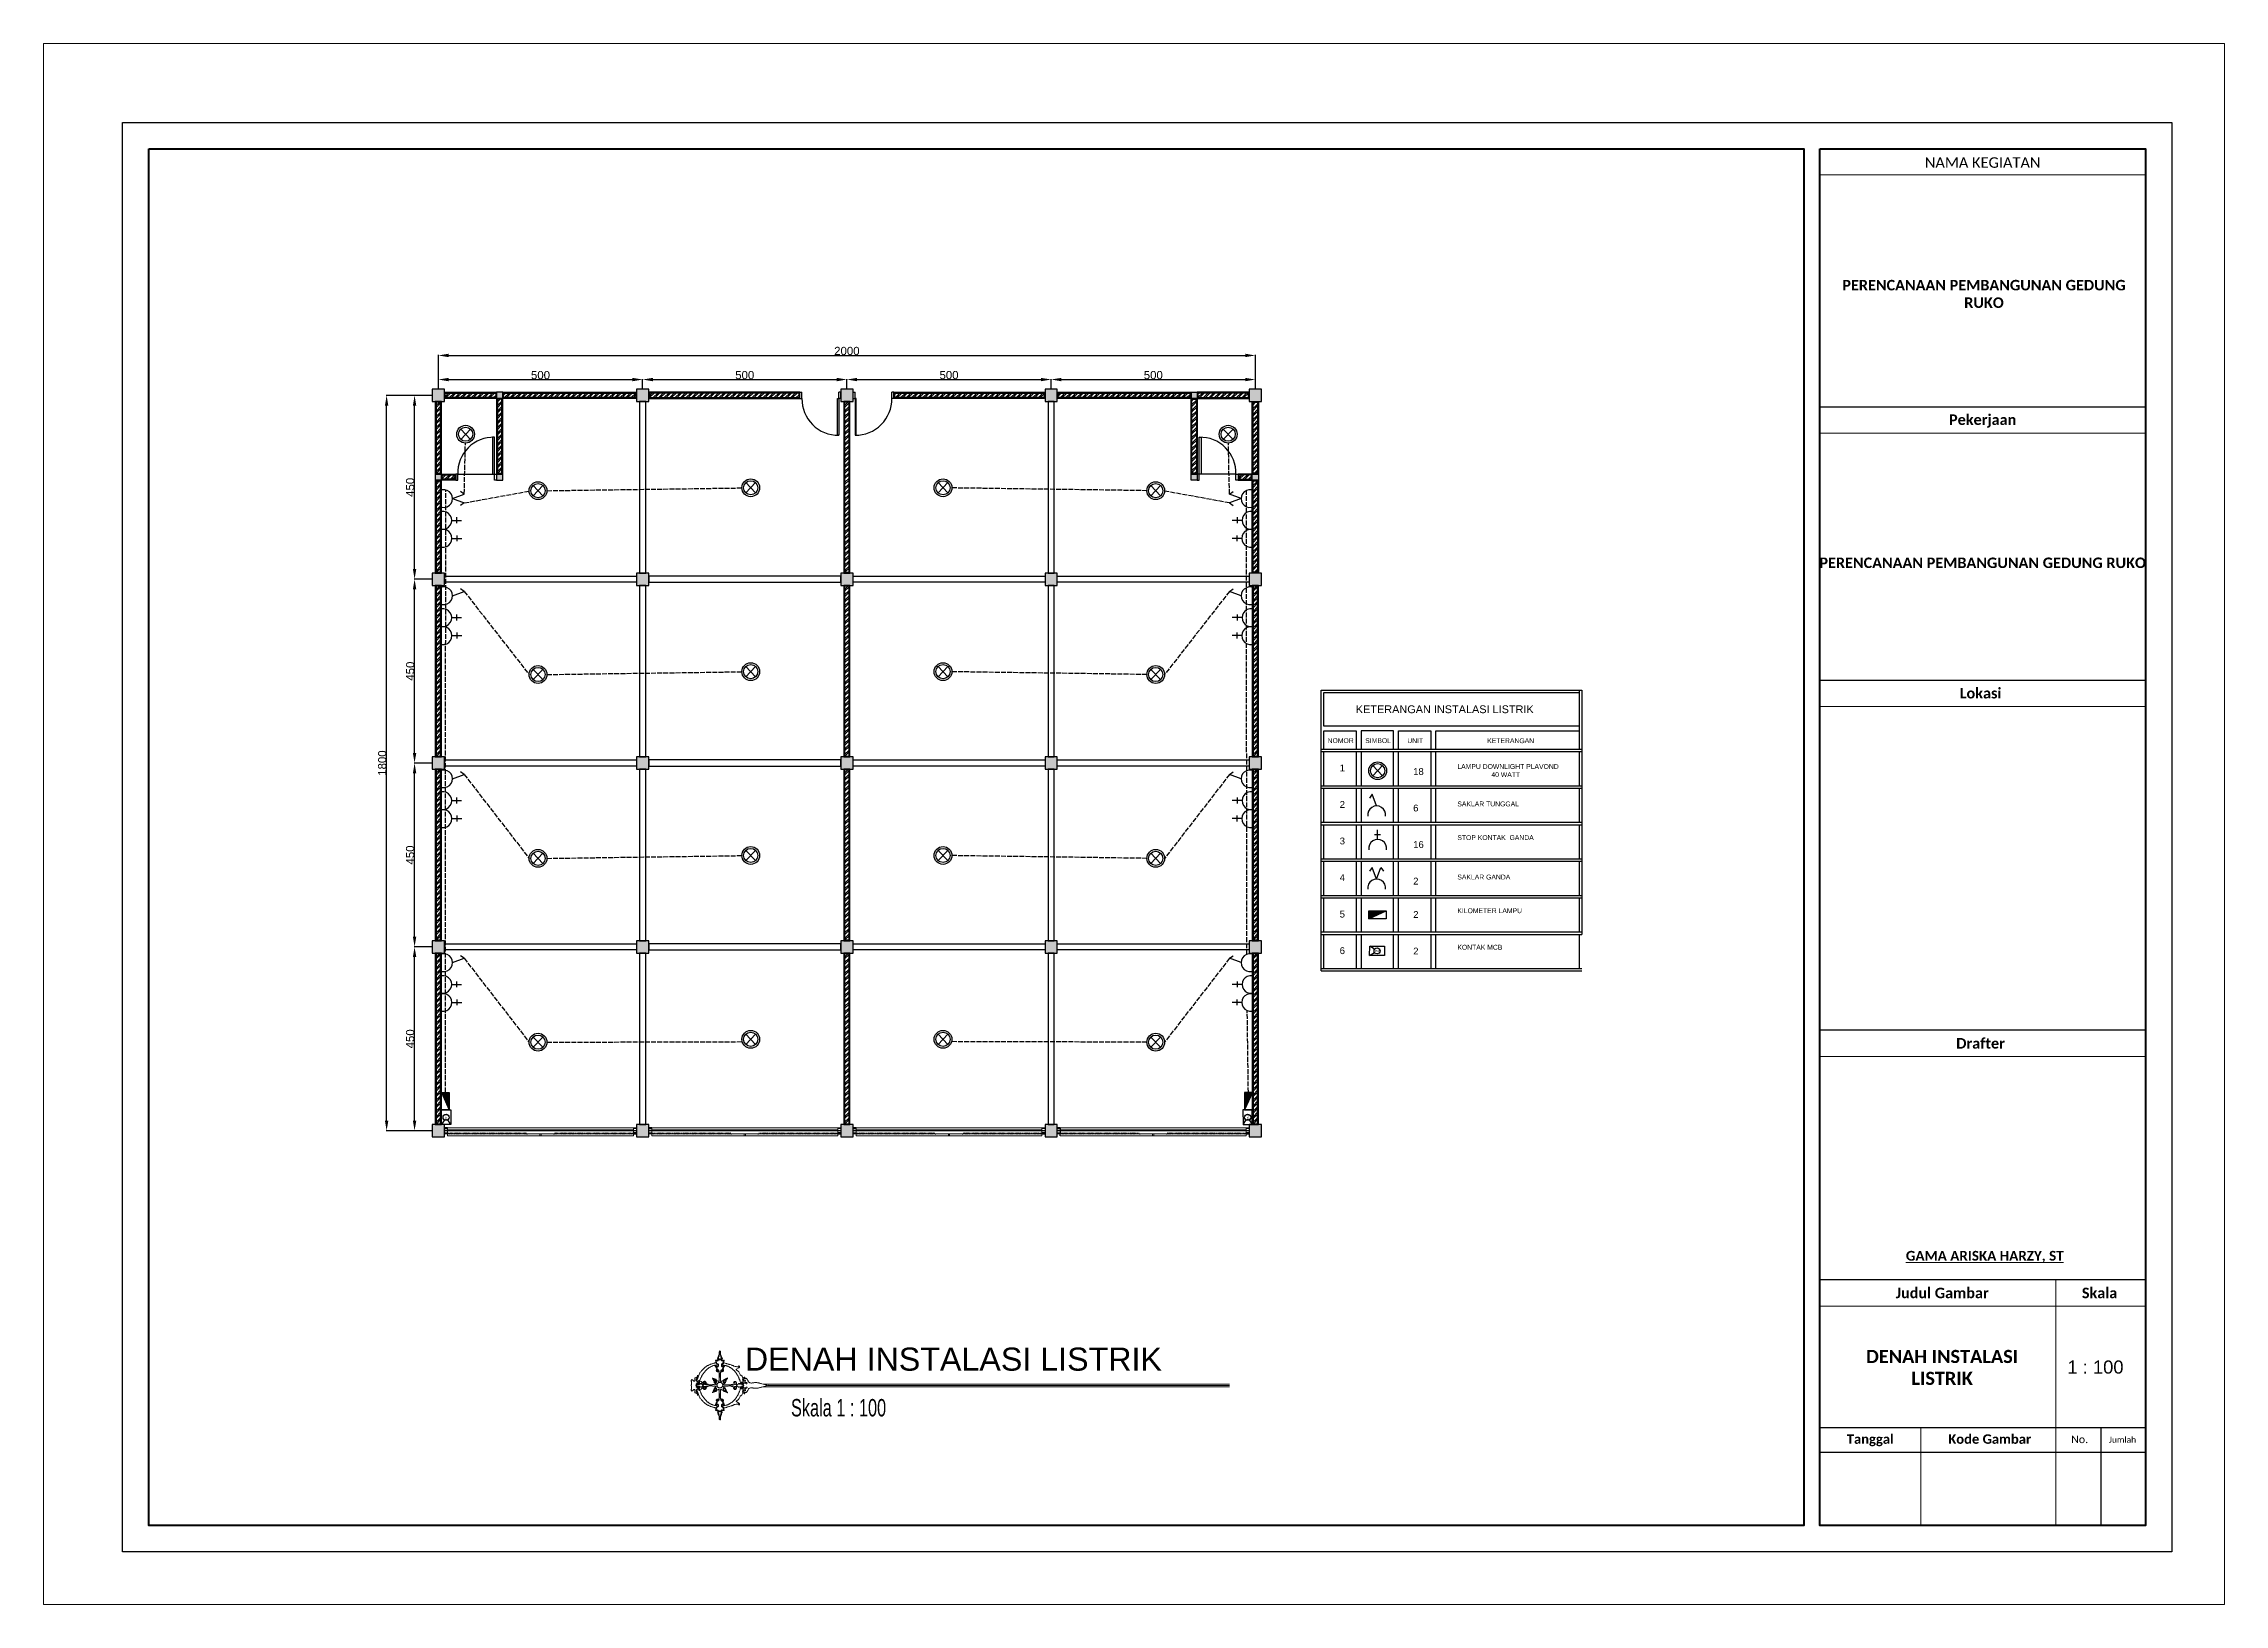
# Model space of a CAD drawing. Header units: centimetres. Extents: x 134057 to 145613, y 5028 to 39996.
# Drawn here: x 139417 to 144755, y 24699 to 28519 of the extents above; entities that cross this region are included whole.
import ezdxf

# ---------------------------------------------------------------- set-up
doc = ezdxf.new("R2010")
doc.units = ezdxf.units.CM
doc.header["$PDMODE"] = 2
doc.linetypes.add('ACAD_ISO02W100', pattern=[15, 12, -3])
for name, color, linetype, lineweight in [('a. line t', 7, 'Continuous', 50), ('dinding dalam', 101, 'Continuous', 25), ('Kertas', 252, 'Continuous', 20), ('Legenda', 252, 'Continuous', 20), ('Pintu ruko', 10, 'Continuous', 25), ('pondasi', 131, 'Continuous', 18), ('TEXT', 3, 'Continuous', 20)]:
    doc.layers.add(name, color=color, linetype=linetype, lineweight=lineweight)
for name, color, linetype in [('dinding', 151, 'Continuous'), ('kolom', 141, 'Continuous'), ('kuzen', 191, 'Continuous')]:
    doc.layers.add(name, color=color, linetype=linetype)
doc.styles.add('ROMANS', font='ROMANS.SHX', dxfattribs={"width": 0.7})
doc.styles.get("Standard").update_dxf_attribs({"font": 'arial.ttf'})
doc.dimstyles.new('ISO-25', dxfattribs={"dimtxt": 2.5, "dimasz": 2.5, "dimexe": 1.25, "dimexo": 0.625, "dimtad": 1, "dimtxsty": 'Standard', "dimcen": 2.5, "dimadec": 0, "dimazin": 0, "dimtfac": 1, "dimtmove": 0, "dimatfit": 3, "dimfxl": 1, "dimarcsym": 0})
pattern_1 = [(45, (-2186.864, -11168.59), (-6.7351921, 6.7351921), []), (45, (-2182.374, -11168.59), (-6.7351921, 6.7351921), [])]
pattern_2 = [(45, (-2036.864, -11168.59), (-6.7351921, 6.7351921), []), (45, (-2032.374, -11168.59), (-6.7351921, 6.7351921), [])]

msp = doc.modelspace()

# ---------------------------------------------------------------- texts
at = {"layer": 'a. line t', "color": 2}
msp.add_text('1 : 100', height=32.1585, dxfattribs=at).set_placement((144370.758, 25263.883))
at = {"layer": 'a. line t', "color": 2, "lineweight": 20, "attachment_point": 5}
for s, insert, char_height, width in [('{\\fCandara|b0|i0|c0|p34;NAMA KEGIATAN}', (144163.255, 28228.253), 25.72682, 797.53136), ('{\\fCandara|b1|i0|c0|p34;PERENCANAAN PEMBANGUNAN GEDUNG RUKO}', (144166.524, 27906.688), 25.72682, 697.36613), ('{\\fCandara|b1|i0|c0|p34;Pekerjaan}', (144163.255, 27595.577), 25.72682, 797.53136), ('{\\fCandara|b1|i0|c0|p34;PERENCANAAN PEMBANGUNAN GEDUNG RUKO }', (144163.255, 27248.481), 25.72682, 797.53136), ('{\\fCandara|b1|i0|c0|p34;Lokasi}', (144158.138, 26929.349), 25.72682, 797.53136), ('{\\fCandara|b1|i0|c0|p34;Drafter}', (144158.138, 26072.249), 25.72682, 797.53136), ('{\\fCandara|b1|i0|c0|p34;\\LGAMA ARISKA HARZY, ST}', (144168.373, 25549.852), 23.8863, 895.99202), ('{\\fCandara|b1|i0|c0|p34;Judul Gambar}', (144064.231, 25461.224), 25.72682, 527.39977), ('{\\fCandara|b1|i0|c0|p34;Skala}', (144449.481, 25461.224), 25.72682, 270.13159)]:
    msp.add_mtext(s, dxfattribs=dict(at, insert=insert, char_height=char_height, width=width))
at = {"layer": 'a. line t', "color": 2, "lineweight": 15, "insert": (144063.991, 25278.911), "char_height": 32.15852, "width": 432.79723, "attachment_point": 5}
msp.add_mtext('{\\fCandara|b1|i0|c0|p34;DENAH INSTALASI LISTRIK}', dxfattribs=at)
at = {"layer": 'a. line t', "color": 2, "attachment_point": 1}
for s, insert, char_height, width in [('{\\fCandara|b1|i0|c0|p34;Tanggal}', (143830.604, 25115.302), 23.15414, 405.10216), ('{\\fCandara|b1|i0|c0|p34;Kode Gambar}', (144079.113, 25115.302), 23.15414, 405.10216), ('{\\fCandara|b0|i0|c0|p34;No.}', (144380.111, 25112.3), 18.52331, 39.33731), ('{\\fCandara|b0|i0|c0|p34;Jumlah}', (144472.432, 25109.446), 14.81865, 70.40205)]:
    msp.add_mtext(s, dxfattribs=dict(at, insert=insert, char_height=char_height, width=width))
at = {"layer": 'dinding', "attachment_point": 1}
for s, width, gutter_width, insert, char_height in [('KETERANGAN INSTALASI LISTRIK ', 48853.22485, 13799.717, (142628.77, 26899.648), 19.08664), ('NOMOR', 35915.03875, 13799.717, (142559.749, 26819.271), 11.9292), ('SIMBOL', 35915.03875, 13799.717, (142651.878, 26819.271), 11.9292), ('UNIT', 35915.03875, 13799.717, (142754.854, 26819.271), 11.9292), ('KETERANGAN', 35915.03875, 13799.717, (142950.494, 26819.102), 11.9292), ('1', 35915.03875, 13799.717, (142589.306, 26754.781), 16.701), ('18', 35915.03875, 13799.717, (142769.163, 26746.055), 16.7008), ('LAMPU DOWNLIGHT PLAVOND\\P                  40 WATT', 35915.03875, 13799.717, (142877.32, 26755.966), 11.92915), ('2', 35915.03875, 13799.717, (142589.306, 26665.461), 16.701), ('6', 35915.03875, 13799.717, (142769.163, 26656.736), 16.701), ('SAKLAR TUNGGAL', 35915.03875, 13799.717, (142877.32, 26664.337), 11.92915), ('3', 35915.03875, 13799.717, (142589.306, 26576.015), 16.701), ('16', 35915.03875, 13799.717, (142769.163, 26567.289), 16.7008), ('STOP KONTAK  GANDA', 35915.03875, 13799.717, (142877.32, 26582.009), 11.92915), ('4', 35915.03875, 13799.717, (142589.306, 26486.441), 16.701), ('SAKLAR GANDA', 35915.03875, 13799.717, (142877.32, 26485.385), 11.92915), ('2', 35915.03875, 13799.717, (142769.163, 26477.784), 16.701), ('5', 35915.03875, 13799.717, (142589.306, 26396.995), 16.701), ('2', 35915.03875, 13799.717, (142769.262, 26396.098), 16.701), ('KILOMETER LAMPU', 35915.03875, 13799.717, (142877.32, 26402.989), 11.92915), ('6', 35915.03875, 13799.717, (142589.306, 26307.548), 16.701), ('MCB', 454.59463, 1491.144, (142675.36, 26300.873), 3.8947), ('2', 35915.03875, 13799.717, (142769.262, 26306.652), 16.701), ('KONTAK MCB', 35915.03875, 13799.717, (142877.32, 26313.542), 11.9292)]:
    msp.add_mtext_dynamic_manual_height_columns(s, width=width, gutter_width=gutter_width, heights=[0], dxfattribs=dict(at, insert=insert, char_height=char_height))
at = {"layer": 'dinding', "char_height": 3.8947, "rotation": 90}
for insert, attachment_point in [((140399.695, 25885.985), 1), ((142366.217, 25885.985), 7)]:
    msp.add_mtext_dynamic_manual_height_columns('MCB', width=454.59463, gutter_width=1491.144, heights=[0], dxfattribs=dict(at, insert=insert, attachment_point=attachment_point))
at = {"layer": 'TEXT', "color": 2}
msp.add_text('DENAH INSTALASI LISTRIK', height=56.45376, dxfattribs=at).set_placement((141133.256, 25271.152))
at = {"layer": 'TEXT', "color": 2, "lineweight": 15, "insert": (141246.202, 25201.729), "char_height": 42.61057, "width": 20034.15854, "attachment_point": 1, "style": 'ROMANS'}
msp.add_mtext('\\pt3.96;{\\fColonna MT|b0|i0|c0|p82;Skala 1 : 100}', dxfattribs=at)

# ---------------------------------------------------------------- blocks, each defined once
blk = doc.blocks.new('*D172')
at = {"layer": 'Defpoints', "color": 0, "transparency": 16777216}
for p in [(140383, 27673.4), (140883, 27697.2), (140883, 27673.4)]:
    blk.add_point(p, dxfattribs=at)
at = {"layer": 'dinding', "color": 0, "lineweight": -2, "transparency": 16777216}
for p, q in [((140383, 27674.1), (140383, 27698.4)), ((140408, 27697.2), (140858, 27697.2)), ((140883, 27674.1), (140883, 27698.4))]:
    blk.add_line(p, q, dxfattribs=at)
at = {"layer": 'dinding', "color": 0, "transparency": 16777216}
for points in [[(140408, 27701.3), (140408, 27693), (140383, 27697.2)], [(140858, 27701.3), (140858, 27693), (140883, 27697.2)]]:
    blk.add_solid(points, dxfattribs=at)
at = {"layer": 'dinding', "color": 0, "transparency": 16777216, "insert": (140633, 27708), "char_height": 20, "attachment_point": 5}
blk.add_mtext('500', dxfattribs=at)
blk = doc.blocks.new('*D163')
at = {"layer": 'Defpoints', "color": 0, "transparency": 16777216}
for p in [(140883, 27673.4), (141383, 27697.2), (141383, 27673.4)]:
    blk.add_point(p, dxfattribs=at)
at = {"layer": 'dinding', "color": 0, "lineweight": -2, "transparency": 16777216}
for p, q in [((140883, 27674.1), (140883, 27698.4)), ((140908, 27697.2), (141358, 27697.2)), ((141383, 27674.1), (141383, 27698.4))]:
    blk.add_line(p, q, dxfattribs=at)
at = {"layer": 'dinding', "color": 0, "transparency": 16777216}
for points in [[(140908, 27701.3), (140908, 27693), (140883, 27697.2)], [(141358, 27701.3), (141358, 27693), (141383, 27697.2)]]:
    blk.add_solid(points, dxfattribs=at)
at = {"layer": 'dinding', "color": 0, "transparency": 16777216, "insert": (141133, 27708), "char_height": 20, "attachment_point": 5}
blk.add_mtext('500', dxfattribs=at)
blk = doc.blocks.new('*D164')
at = {"layer": 'Defpoints', "color": 0, "transparency": 16777216}
for p in [(141383, 27673.4), (141883, 27697.2), (141883, 27673.4)]:
    blk.add_point(p, dxfattribs=at)
at = {"layer": 'dinding', "color": 0, "lineweight": -2, "transparency": 16777216}
for p, q in [((141383, 27674.1), (141383, 27698.4)), ((141408, 27697.2), (141858, 27697.2)), ((141883, 27674.1), (141883, 27698.4))]:
    blk.add_line(p, q, dxfattribs=at)
at = {"layer": 'dinding', "color": 0, "transparency": 16777216}
for points in [[(141408, 27701.3), (141408, 27693), (141383, 27697.2)], [(141858, 27701.3), (141858, 27693), (141883, 27697.2)]]:
    blk.add_solid(points, dxfattribs=at)
at = {"layer": 'dinding', "color": 0, "transparency": 16777216, "insert": (141633, 27708), "char_height": 20, "attachment_point": 5}
blk.add_mtext('500', dxfattribs=at)
blk = doc.blocks.new('*D165')
at = {"layer": 'Defpoints', "color": 0, "transparency": 16777216}
for p in [(141883, 27673.4), (142383, 27697.2), (142383, 27673.4)]:
    blk.add_point(p, dxfattribs=at)
at = {"layer": 'dinding', "color": 0, "lineweight": -2, "transparency": 16777216}
for p, q in [((141883, 27674.1), (141883, 27698.4)), ((141908, 27697.2), (142358, 27697.2)), ((142383, 27674.1), (142383, 27698.4))]:
    blk.add_line(p, q, dxfattribs=at)
at = {"layer": 'dinding', "color": 0, "transparency": 16777216}
for points in [[(141908, 27701.3), (141908, 27693), (141883, 27697.2)], [(142358, 27701.3), (142358, 27693), (142383, 27697.2)]]:
    blk.add_solid(points, dxfattribs=at)
at = {"layer": 'dinding', "color": 0, "transparency": 16777216, "insert": (142133, 27708), "char_height": 20, "attachment_point": 5}
blk.add_mtext('500', dxfattribs=at)
blk = doc.blocks.new('*D166')
at = {"layer": 'Defpoints', "color": 0, "transparency": 16777216}
for p in [(142383, 27756.2), (140383, 27673.4), (142383, 27673.4)]:
    blk.add_point(p, dxfattribs=at)
at = {"layer": 'dinding', "color": 0, "lineweight": -2, "transparency": 16777216}
for p, q in [((140383, 27674.1), (140383, 27757.5)), ((140408, 27756.2), (142358, 27756.2)), ((142383, 27674.1), (142383, 27757.5))]:
    blk.add_line(p, q, dxfattribs=at)
at = {"layer": 'dinding', "color": 0, "transparency": 16777216}
for points in [[(140408, 27760.4), (140408, 27752), (140383, 27756.2)], [(142358, 27760.4), (142358, 27752), (142383, 27756.2)]]:
    blk.add_solid(points, dxfattribs=at)
at = {"layer": 'dinding', "color": 0, "transparency": 16777216, "insert": (141383, 27767.1), "char_height": 20, "attachment_point": 5}
blk.add_mtext('2000', dxfattribs=at)
blk = doc.blocks.new('*D171')
at = {"layer": 'Defpoints', "color": 0, "transparency": 16777216}
for p in [(140324.7, 27658.4), (140368, 27658.4), (140368, 27208.4)]:
    blk.add_point(p, dxfattribs=at)
at = {"layer": 'dinding', "color": 0, "lineweight": -2, "transparency": 16777216}
for p, q in [((140367.3, 27658.4), (140323.5, 27658.4)), ((140324.7, 27233.4), (140324.7, 27633.4)), ((140367.3, 27208.4), (140323.5, 27208.4))]:
    blk.add_line(p, q, dxfattribs=at)
at = {"layer": 'dinding', "color": 0, "transparency": 16777216}
for points in [[(140320.6, 27633.4), (140328.9, 27633.4), (140324.7, 27658.4)], [(140320.6, 27233.4), (140328.9, 27233.4), (140324.7, 27208.4)]]:
    blk.add_solid(points, dxfattribs=at)
at = {"layer": 'dinding', "color": 0, "transparency": 16777216, "insert": (140313.9, 27433.4), "char_height": 20, "attachment_point": 5, "rotation": 90}
blk.add_mtext('450', dxfattribs=at)
blk = doc.blocks.new('*D167')
at = {"layer": 'Defpoints', "color": 0, "transparency": 16777216}
for p in [(140324.7, 27208.4), (140368, 27208.4), (140368, 26758.4)]:
    blk.add_point(p, dxfattribs=at)
at = {"layer": 'dinding', "color": 0, "lineweight": -2, "transparency": 16777216}
for p, q in [((140367.3, 27208.4), (140323.5, 27208.4)), ((140324.7, 26783.4), (140324.7, 27183.4)), ((140367.3, 26758.4), (140323.5, 26758.4))]:
    blk.add_line(p, q, dxfattribs=at)
at = {"layer": 'dinding', "color": 0, "transparency": 16777216}
for points in [[(140320.6, 27183.4), (140328.9, 27183.4), (140324.7, 27208.4)], [(140320.6, 26783.4), (140328.9, 26783.4), (140324.7, 26758.4)]]:
    blk.add_solid(points, dxfattribs=at)
at = {"layer": 'dinding', "color": 0, "transparency": 16777216, "insert": (140313.9, 26983.4), "char_height": 20, "attachment_point": 5, "rotation": 90}
blk.add_mtext('450', dxfattribs=at)
blk = doc.blocks.new('*D168')
at = {"layer": 'Defpoints', "color": 0, "transparency": 16777216}
for p in [(140324.7, 26758.4), (140368, 26758.4), (140368, 26308.4)]:
    blk.add_point(p, dxfattribs=at)
at = {"layer": 'dinding', "color": 0, "lineweight": -2, "transparency": 16777216}
for p, q in [((140367.3, 26758.4), (140323.5, 26758.4)), ((140324.7, 26333.4), (140324.7, 26733.4)), ((140367.3, 26308.4), (140323.5, 26308.4))]:
    blk.add_line(p, q, dxfattribs=at)
at = {"layer": 'dinding', "color": 0, "transparency": 16777216}
for points in [[(140320.6, 26733.4), (140328.9, 26733.4), (140324.7, 26758.4)], [(140320.6, 26333.4), (140328.9, 26333.4), (140324.7, 26308.4)]]:
    blk.add_solid(points, dxfattribs=at)
at = {"layer": 'dinding', "color": 0, "transparency": 16777216, "insert": (140313.9, 26533.4), "char_height": 20, "attachment_point": 5, "rotation": 90}
blk.add_mtext('450', dxfattribs=at)
blk = doc.blocks.new('*D169')
at = {"layer": 'Defpoints', "color": 0, "transparency": 16777216}
for p in [(140324.7, 26308.4), (140368, 26308.4), (140368, 25858.4)]:
    blk.add_point(p, dxfattribs=at)
at = {"layer": 'dinding', "color": 0, "lineweight": -2, "transparency": 16777216}
for p, q in [((140367.3, 26308.4), (140323.5, 26308.4)), ((140324.7, 25883.4), (140324.7, 26283.4)), ((140367.3, 25858.4), (140323.5, 25858.4))]:
    blk.add_line(p, q, dxfattribs=at)
at = {"layer": 'dinding', "color": 0, "transparency": 16777216}
for points in [[(140320.6, 26283.4), (140328.9, 26283.4), (140324.7, 26308.4)], [(140320.6, 25883.4), (140328.9, 25883.4), (140324.7, 25858.4)]]:
    blk.add_solid(points, dxfattribs=at)
at = {"layer": 'dinding', "color": 0, "transparency": 16777216, "insert": (140313.9, 26083.4), "char_height": 20, "attachment_point": 5, "rotation": 90}
blk.add_mtext('450', dxfattribs=at)
blk = doc.blocks.new('*D170')
at = {"layer": 'Defpoints', "color": 0, "transparency": 16777216}
for p in [(140256.3, 27658.4), (140368, 27658.4), (140368, 25858.4)]:
    blk.add_point(p, dxfattribs=at)
at = {"layer": 'dinding', "color": 0, "lineweight": -2, "transparency": 16777216}
for p, q in [((140367.3, 27658.4), (140255.1, 27658.4)), ((140256.3, 25883.4), (140256.3, 27633.4)), ((140367.3, 25858.4), (140255.1, 25858.4))]:
    blk.add_line(p, q, dxfattribs=at)
at = {"layer": 'dinding', "color": 0, "transparency": 16777216}
for points in [[(140252.2, 27633.4), (140260.5, 27633.4), (140256.3, 27658.4)], [(140252.2, 25883.4), (140260.5, 25883.4), (140256.3, 25858.4)]]:
    blk.add_solid(points, dxfattribs=at)
at = {"layer": 'dinding', "color": 0, "transparency": 16777216, "insert": (140245.5, 26758.4), "char_height": 20, "attachment_point": 5, "rotation": 90}
blk.add_mtext('1800', dxfattribs=at)

# ---------------------------------------------------------------- dimensions: what is measured, and where the dimension line sits
at = {"layer": 'dinding'}
for base, p1, p2, picture, middle in [((142382.956, 27756.216), (140382.956, 27673.437), (142382.956, 27673.437), '*D166', (141382.956, 27767.052)), ((140882.956, 27697.179), (140382.956, 27673.437), (140882.956, 27673.437), '*D172', (140632.956, 27708.016)), ((141382.956, 27697.179), (140882.956, 27673.437), (141382.956, 27673.437), '*D163', (141132.956, 27708.016)), ((141882.956, 27697.179), (141382.956, 27673.437), (141882.956, 27673.437), '*D164', (141632.956, 27708.016)), ((142382.956, 27697.179), (141882.956, 27673.437), (142382.956, 27673.437), '*D165', (142132.956, 27708.016))]:
    dim = msp.add_linear_dim(base=base, p1=p1, p2=p2, dimstyle='ISO-25', override={"dimtxt": 20, "dimasz": 25}, dxfattribs=at)
    dim.commit()
    dim.dimension.update_dxf_attribs({"geometry": picture, "text_midpoint": middle})
for base, p1, p2, picture, middle in [((140256.336, 27658.437), (140367.956, 25858.437), (140367.956, 27658.437), '*D170', (140245.5, 26758.437)), ((140324.741, 27658.437), (140367.956, 27208.437), (140367.956, 27658.437), '*D171', (140313.904, 27433.437)), ((140324.741, 27208.437), (140367.956, 26758.437), (140367.956, 27208.437), '*D167', (140313.904, 26983.437)), ((140324.741, 26758.437), (140367.956, 26308.437), (140367.956, 26758.437), '*D168', (140313.904, 26533.437)), ((140324.741, 26308.437), (140367.956, 25858.437), (140367.956, 26308.437), '*D169', (140313.904, 26083.437))]:
    dim = msp.add_linear_dim(base=base, p1=p1, p2=p2, angle=90, dimstyle='ISO-25', override={"dimtxt": 20, "dimasz": 25}, dxfattribs=at)
    dim.commit()
    dim.dimension.update_dxf_attribs({"geometry": picture, "text_midpoint": middle})

# ---------------------------------------------------------------- hatches: boundary and pattern name
at = {"layer": 'dinding', "true_color": 0x636466}
h = msp.add_hatch(color=251, dxfattribs=at)
h.dxf.hatch_style = 1
h.paths.add_polyline_path([(140397.956, 27673.437), (140367.956, 27673.437), (140367.956, 27643.437), (140397.956, 27643.437)])
h.paths.add_polyline_path([(140540.456, 27665.937), (140525.456, 27665.937), (140525.456, 27650.937), (140540.456, 27650.937)])
h.paths.add_polyline_path([(140390.456, 27465.937), (140375.456, 27465.937), (140375.456, 27450.937), (140390.456, 27450.937)])
h.paths.add_polyline_path([(140540.456, 27465.937), (140525.456, 27465.937), (140525.456, 27450.937), (140540.456, 27450.937)])
h.paths.add_polyline_path([(140897.956, 27673.437), (140867.956, 27673.437), (140867.956, 27643.437), (140897.956, 27643.437)])
h.paths.add_polyline_path([(141397.956, 27673.437), (141367.956, 27673.437), (141367.956, 27643.437), (141397.956, 27643.437)])
h.paths.add_polyline_path([(141897.956, 27673.437), (141867.956, 27673.437), (141867.956, 27643.437), (141897.956, 27643.437)])
h.paths.add_polyline_path([(142240.456, 27665.937), (142225.456, 27665.937), (142225.456, 27650.937), (142240.456, 27650.937)])
h.paths.add_polyline_path([(142397.956, 27673.437), (142367.956, 27673.437), (142367.956, 27643.437), (142397.956, 27643.437)])
h.paths.add_polyline_path([(142240.456, 27465.937), (142225.456, 27465.937), (142225.456, 27450.937), (142240.456, 27450.937)])
h.paths.add_polyline_path([(142390.456, 27465.937), (142375.456, 27465.937), (142375.456, 27450.937), (142390.456, 27450.937)])
h.paths.add_polyline_path([(142397.956, 27223.437), (142367.956, 27223.437), (142367.956, 27193.437), (142397.956, 27193.437)])
h.paths.add_polyline_path([(141897.956, 27223.437), (141867.956, 27223.437), (141867.956, 27193.437), (141897.956, 27193.437)])
h.paths.add_polyline_path([(141397.956, 27223.437), (141367.956, 27223.437), (141367.956, 27193.437), (141397.956, 27193.437)])
h.paths.add_polyline_path([(140897.956, 27223.437), (140867.956, 27223.437), (140867.956, 27193.437), (140897.956, 27193.437)])
h.paths.add_polyline_path([(140397.956, 27223.437), (140367.956, 27223.437), (140367.956, 27193.437), (140397.956, 27193.437)])
h.paths.add_polyline_path([(140397.956, 26773.437), (140367.956, 26773.437), (140367.956, 26743.437), (140397.956, 26743.437)])
h.paths.add_polyline_path([(140897.956, 26773.437), (140867.956, 26773.437), (140867.956, 26743.437), (140897.956, 26743.437)])
h.paths.add_polyline_path([(141397.956, 26773.437), (141367.956, 26773.437), (141367.956, 26743.437), (141397.956, 26743.437)])
h.paths.add_polyline_path([(141897.956, 26773.437), (141867.956, 26773.437), (141867.956, 26743.437), (141897.956, 26743.437)])
h.paths.add_polyline_path([(142397.956, 26773.437), (142367.956, 26773.437), (142367.956, 26743.437), (142397.956, 26743.437)])
h.paths.add_polyline_path([(142397.956, 26323.437), (142367.956, 26323.437), (142367.956, 26293.437), (142397.956, 26293.437)])
h.paths.add_polyline_path([(141897.956, 26323.437), (141867.956, 26323.437), (141867.956, 26293.437), (141897.956, 26293.437)])
h.paths.add_polyline_path([(141397.956, 26323.437), (141367.956, 26323.437), (141367.956, 26293.437), (141397.956, 26293.437)])
h.paths.add_polyline_path([(140897.956, 26323.437), (140867.956, 26323.437), (140867.956, 26293.437), (140897.956, 26293.437)])
h.paths.add_polyline_path([(140397.956, 26323.437), (140367.956, 26323.437), (140367.956, 26293.437), (140397.956, 26293.437)])
h.paths.add_polyline_path([(140397.956, 25858.437), (140367.956, 25858.437), (140367.956, 25843.437), (140397.956, 25843.437)])
h.paths.add_polyline_path([(140397.956, 25873.437), (140367.956, 25873.437), (140367.956, 25858.437), (140397.956, 25858.437)])
h.paths.add_polyline_path([(140897.956, 25858.437), (140867.956, 25858.437), (140867.956, 25843.437), (140897.956, 25843.437)])
h.paths.add_polyline_path([(140897.956, 25873.437), (140867.956, 25873.437), (140867.956, 25858.437), (140897.956, 25858.437)])
h.paths.add_polyline_path([(141397.956, 25858.437), (141367.956, 25858.437), (141367.956, 25843.437), (141397.956, 25843.437)])
h.paths.add_polyline_path([(141397.956, 25873.437), (141367.956, 25873.437), (141367.956, 25858.437), (141397.956, 25858.437)])
h.paths.add_polyline_path([(141897.956, 25858.437), (141867.956, 25858.437), (141867.956, 25843.437), (141897.956, 25843.437)])
h.paths.add_polyline_path([(141897.956, 25873.437), (141867.956, 25873.437), (141867.956, 25858.437), (141897.956, 25858.437)])
h.paths.add_polyline_path([(142397.956, 25858.437), (142367.956, 25858.437), (142367.956, 25843.437), (142397.956, 25843.437)])
h.paths.add_polyline_path([(142397.956, 25873.437), (142367.956, 25873.437), (142367.956, 25858.437), (142397.956, 25858.437)])
h = msp.add_hatch(dxfattribs=at)
h.set_pattern_fill('ANSI32', color=251)
h.set_pattern_definition(pattern_1)
h.paths.add_polyline_path([(140523.456, 27658.437), (140399.956, 27658.437), (140399.956, 27652.937), (140523.456, 27652.937)])
h.paths.add_polyline_path([(140523.456, 27663.937), (140399.956, 27663.937), (140399.956, 27658.437), (140523.456, 27658.437)])
h = msp.add_hatch(dxfattribs=at)
h.set_pattern_fill('ANSI32', color=251)
h.set_pattern_definition(pattern_1)
h.paths.add_polyline_path([(140865.956, 27663.937), (140542.456, 27663.937), (140542.456, 27652.937), (140865.956, 27652.937)])
h.paths.add_polyline_path([(141265.956, 27663.937), (140899.956, 27663.937), (140899.956, 27652.937), (141265.956, 27652.937)])
h.paths.add_polyline_path([(141865.956, 27663.937), (141499.956, 27663.937), (141499.956, 27652.937), (141865.956, 27652.937)])
h.paths.add_polyline_path([(142223.456, 27663.937), (141899.956, 27663.937), (141899.956, 27652.937), (142223.456, 27652.937)])
h = msp.add_hatch(dxfattribs=at)
h.set_pattern_fill('ANSI32', color=251)
h.set_pattern_definition(pattern_1)
h.paths.add_polyline_path([(142242.456, 27658.437), (142365.956, 27658.437), (142365.956, 27652.937), (142242.456, 27652.937)])
h.paths.add_polyline_path([(142242.456, 27663.937), (142365.956, 27663.937), (142365.956, 27658.437), (142242.456, 27658.437)])
h = msp.add_hatch(dxfattribs=at)
h.set_pattern_fill('ANSI32', color=251)
h.set_pattern_definition(pattern_1)
h.paths.add_polyline_path([(140388.456, 27641.437), (140382.956, 27641.437), (140382.956, 27467.937), (140388.456, 27467.937)])
h.paths.add_polyline_path([(140382.956, 27641.437), (140377.456, 27641.437), (140377.456, 27467.937), (140382.956, 27467.937)])
h = msp.add_hatch(dxfattribs=at)
h.set_pattern_fill('ANSI32', color=251)
h.set_pattern_definition(pattern_2)
h.paths.add_polyline_path([(140538.456, 27648.937), (140532.956, 27648.937), (140532.956, 27467.937), (140538.456, 27467.937)])
h.paths.add_polyline_path([(140532.956, 27648.937), (140527.456, 27648.937), (140527.456, 27467.937), (140532.956, 27467.937)])
h = msp.add_hatch(dxfattribs=at)
h.set_pattern_fill('ANSI32', color=251)
h.set_pattern_definition([(45, (-1186.864, -11168.59), (-6.7351921, 6.7351921), []), (45, (-1182.374, -11168.59), (-6.7351921, 6.7351921), [])])
h.paths.add_polyline_path([(141388.456, 27641.437), (141377.456, 27641.437), (141377.456, 27225.437), (141388.456, 27225.437)])
h = msp.add_hatch(dxfattribs=at)
h.set_pattern_fill('ANSI32', color=251)
h.set_pattern_definition(pattern_2)
h.paths.add_polyline_path([(142227.456, 27648.937), (142232.956, 27648.937), (142232.956, 27467.937), (142227.456, 27467.937)])
h.paths.add_polyline_path([(142232.956, 27648.937), (142238.456, 27648.937), (142238.456, 27467.937), (142232.956, 27467.937)])
h = msp.add_hatch(dxfattribs=at)
h.set_pattern_fill('ANSI32', color=251)
h.set_pattern_definition(pattern_1)
h.paths.add_polyline_path([(142377.456, 27641.437), (142382.956, 27641.437), (142382.956, 27467.937), (142377.456, 27467.937)])
h.paths.add_polyline_path([(142382.956, 27641.437), (142388.456, 27641.437), (142388.456, 27467.937), (142382.956, 27467.937)])
h = msp.add_hatch(dxfattribs=at)
h.set_pattern_fill('ANSI32', color=251)
h.set_pattern_definition(pattern_1)
h.paths.add_polyline_path([(140388.456, 27448.937), (140377.456, 27448.937), (140377.456, 27225.437), (140388.456, 27225.437)])
h = msp.add_hatch(dxfattribs=at)
h.set_pattern_fill('ANSI32', color=251)
h.set_pattern_definition(pattern_1)
h.paths.add_polyline_path([(140423.456, 27458.437), (140392.456, 27458.437), (140392.456, 27452.937), (140423.456, 27452.937)])
h.paths.add_polyline_path([(140423.456, 27463.937), (140392.456, 27463.937), (140392.456, 27458.437), (140423.456, 27458.437)])
h = msp.add_hatch(dxfattribs=at)
h.set_pattern_fill('ANSI32', color=251)
h.set_pattern_definition(pattern_1)
h.paths.add_polyline_path([(142342.456, 27458.437), (142373.456, 27458.437), (142373.456, 27452.937), (142342.456, 27452.937)])
h.paths.add_polyline_path([(142342.456, 27463.937), (142373.456, 27463.937), (142373.456, 27458.437), (142342.456, 27458.437)])
h = msp.add_hatch(dxfattribs=at)
h.set_pattern_fill('ANSI32', color=251)
h.set_pattern_definition(pattern_1)
h.paths.add_polyline_path([(142377.456, 27448.937), (142388.456, 27448.937), (142388.456, 27225.437), (142377.456, 27225.437)])
h = msp.add_hatch(dxfattribs=at)
h.set_pattern_fill('ANSI32', color=251)
h.set_pattern_definition([(45, (-2186.864, -11618.59), (-6.7351921, 6.7351921), []), (45, (-2182.374, -11618.59), (-6.7351921, 6.7351921), [])])
h.paths.add_polyline_path([(140388.456, 27191.437), (140377.456, 27191.437), (140377.456, 26775.437), (140388.456, 26775.437)])
h = msp.add_hatch(dxfattribs=at)
h.set_pattern_fill('ANSI32', color=251)
h.set_pattern_definition([(45, (-1186.864, -11618.59), (-6.7351921, 6.7351921), []), (45, (-1182.374, -11618.59), (-6.7351921, 6.7351921), [])])
h.paths.add_polyline_path([(141388.456, 27191.437), (141377.456, 27191.437), (141377.456, 26775.437), (141388.456, 26775.437)])
h = msp.add_hatch(dxfattribs=at)
h.set_pattern_fill('ANSI32', color=251)
h.set_pattern_definition([(45, (-186.864, -11618.59), (-6.7351921, 6.7351921), []), (45, (-182.374, -11618.59), (-6.7351921, 6.7351921), [])])
h.paths.add_polyline_path([(142388.456, 27191.437), (142377.456, 27191.437), (142377.456, 26775.437), (142388.456, 26775.437)])
h = msp.add_hatch(dxfattribs=at)
h.set_pattern_fill('ANSI32', color=251)
h.set_pattern_definition([(45, (-2186.864, -12068.59), (-6.7351921, 6.7351921), []), (45, (-2182.374, -12068.59), (-6.7351921, 6.7351921), [])])
h.paths.add_polyline_path([(140388.456, 26741.437), (140377.456, 26741.437), (140377.456, 26325.437), (140388.456, 26325.437)])
h = msp.add_hatch(dxfattribs=at)
h.set_pattern_fill('ANSI32', color=251)
h.set_pattern_definition([(45, (-1186.864, -12068.59), (-6.7351921, 6.7351921), []), (45, (-1182.374, -12068.59), (-6.7351921, 6.7351921), [])])
h.paths.add_polyline_path([(141388.456, 26741.437), (141377.456, 26741.437), (141377.456, 26325.437), (141388.456, 26325.437)])
h = msp.add_hatch(dxfattribs=at)
h.set_pattern_fill('ANSI32', color=251)
h.set_pattern_definition([(45, (-186.864, -12068.59), (-6.7351921, 6.7351921), []), (45, (-182.374, -12068.59), (-6.7351921, 6.7351921), [])])
h.paths.add_polyline_path([(142388.456, 26741.437), (142377.456, 26741.437), (142377.456, 26325.437), (142388.456, 26325.437)])
at = {"layer": 'dinding'}
h = msp.add_hatch(color=256, dxfattribs=at)
h.dxf.hatch_style = 1
h.paths.add_polyline_path([(142703.191, 26396.533), (142660.52, 26396.533), (142660.52, 26377.209)])
at = {"layer": 'dinding', "true_color": 0x636466}
h = msp.add_hatch(dxfattribs=at)
h.set_pattern_fill('ANSI32', color=251)
h.set_pattern_definition([(45, (-2186.864, -12518.59), (-6.7351921, 6.7351921), []), (45, (-2182.374, -12518.59), (-6.7351921, 6.7351921), [])])
h.paths.add_polyline_path([(140388.456, 26291.437), (140377.456, 26291.437), (140377.456, 25875.437), (140388.456, 25875.437)])
h = msp.add_hatch(dxfattribs=at)
h.set_pattern_fill('ANSI32', color=251)
h.set_pattern_definition([(45, (-1186.864, -12518.59), (-6.7351921, 6.7351921), []), (45, (-1182.374, -12518.59), (-6.7351921, 6.7351921), [])])
h.paths.add_polyline_path([(141388.456, 26291.437), (141377.456, 26291.437), (141377.456, 25875.437), (141388.456, 25875.437)])
h = msp.add_hatch(dxfattribs=at)
h.set_pattern_fill('ANSI32', color=251)
h.set_pattern_definition([(45, (-186.864, -12518.59), (-6.7351921, 6.7351921), []), (45, (-182.374, -12518.59), (-6.7351921, 6.7351921), [])])
h.paths.add_polyline_path([(142388.456, 26291.437), (142377.456, 26291.437), (142377.456, 25875.437), (142388.456, 25875.437)])
at = {"layer": 'dinding'}
h = msp.add_hatch(color=256, dxfattribs=at)
h.dxf.hatch_style = 1
h.paths.add_polyline_path([(140409.747, 25909.575), (140409.747, 25952.246), (140390.423, 25952.246)])
h = msp.add_hatch(color=256, dxfattribs=at)
h.dxf.hatch_style = 1
h.paths.add_polyline_path([(142356.165, 25909.575), (142356.165, 25952.246), (142375.489, 25952.246)])

# ---------------------------------------------------------------- linework, layer by layer
for p, q in [((140461.579, 27575.898), (140437.651, 27550.802)), ((140437.651, 27575.898), (140461.579, 27550.802)), ((142304.333, 27575.898), (142328.261, 27550.802)), ((142328.261, 27575.898), (142304.333, 27550.802)), ((141159.604, 27444.78), (141135.676, 27419.683)), ((141135.676, 27444.78), (141159.604, 27419.683)), ((141606.308, 27444.78), (141630.236, 27419.683)), ((141630.236, 27444.78), (141606.308, 27419.683)), ((140638.895, 27437.728), (140614.967, 27412.631)), ((140614.967, 27437.728), (140638.895, 27412.631)), ((142127.017, 27437.728), (142150.945, 27412.631)), ((142150.945, 27437.728), (142127.017, 27412.631)), ((140415.646, 27352.46), (140439.504, 27352.46)), ((140427.575, 27359.922), (140427.575, 27345.575)), ((142350.266, 27352.46), (142326.408, 27352.46)), ((142338.337, 27359.922), (142338.337, 27345.575)), ((140416.304, 27308.387), (140440.162, 27308.387)), ((140428.233, 27315.849), (140428.233, 27301.502)), ((142349.608, 27308.387), (142325.75, 27308.387)), ((142337.679, 27315.849), (142337.679, 27301.502)), ((140427.575, 27121.914), (140427.575, 27107.566)), ((142338.337, 27121.914), (142338.337, 27107.566)), ((140415.646, 27114.452), (140439.504, 27114.452)), ((140416.304, 27070.379), (140440.162, 27070.379)), ((140428.233, 27077.841), (140428.233, 27063.493)), ((142349.608, 27070.379), (142325.75, 27070.379)), ((142350.266, 27114.452), (142326.408, 27114.452)), ((142337.679, 27077.841), (142337.679, 27063.493)), ((140638.895, 26987.728), (140614.967, 26962.631)), ((140614.967, 26987.728), (140638.895, 26962.631)), ((141159.604, 26994.78), (141135.676, 26969.683)), ((141135.676, 26994.78), (141159.604, 26969.683)), ((141606.308, 26994.78), (141630.236, 26969.683)), ((141630.236, 26994.78), (141606.308, 26969.683)), ((142127.017, 26987.728), (142150.945, 26962.631)), ((142150.945, 26987.728), (142127.017, 26962.631)), ((142544.219, 26792.365), (143181.873, 26792.365)), ((142544.219, 26786.401), (143181.873, 26786.401)), ((142694.221, 26752.19), (142670.293, 26727.094)), ((142670.293, 26752.19), (142694.221, 26727.094)), ((142544.219, 26702.919), (143181.873, 26702.919)), ((142544.219, 26696.954), (143181.873, 26696.954)), ((140415.646, 26666.452), (140439.504, 26666.452)), ((140427.575, 26673.914), (140427.575, 26659.566)), ((142350.266, 26666.452), (142326.408, 26666.452)), ((142338.337, 26673.914), (142338.337, 26659.566)), ((140416.304, 26622.379), (140440.162, 26622.379)), ((140428.233, 26629.841), (140428.233, 26615.493)), ((142349.608, 26622.379), (142325.75, 26622.379)), ((142337.679, 26629.841), (142337.679, 26615.493)), ((142544.219, 26613.472), (143181.873, 26613.472)), ((142544.219, 26607.508), (143181.873, 26607.508)), ((142682.282, 26571.362), (142682.282, 26595.221)), ((140638.895, 26537.728), (140614.967, 26512.631)), ((140614.967, 26537.728), (140638.895, 26512.631)), ((141159.604, 26544.78), (141135.676, 26519.683)), ((141135.676, 26544.78), (141159.604, 26519.683)), ((141606.308, 26544.78), (141630.236, 26519.683)), ((141630.236, 26544.78), (141606.308, 26519.683)), ((142127.017, 26537.728), (142150.945, 26512.631)), ((142150.945, 26537.728), (142127.017, 26512.631)), ((142674.82, 26583.291), (142689.167, 26583.291)), ((142544.219, 26524.026), (143181.873, 26524.026)), ((142544.219, 26518.061), (143181.873, 26518.061)), ((142544.219, 26434.579), (143181.873, 26434.579)), ((142544.219, 26428.615), (143181.873, 26428.615)), ((142660.52, 26377.209), (142703.191, 26396.533)), ((142544.219, 26345.133), (143181.873, 26345.133)), ((142544.219, 26339.168), (143181.873, 26339.168)), ((142662.696, 26287.441), (142674.536, 26294.784)), ((142674.576, 26302.647), (142662.813, 26310.112)), ((140415.646, 26216.452), (140439.504, 26216.452)), ((140427.575, 26223.914), (140427.575, 26209.566)), ((142350.266, 26216.452), (142326.408, 26216.452)), ((142338.337, 26223.914), (142338.337, 26209.566)), ((142544.219, 26255.686), (143181.873, 26255.686)), ((142544.219, 26249.722), (143181.873, 26249.722)), ((140416.304, 26172.379), (140440.162, 26172.379)), ((140428.233, 26179.841), (140428.233, 26165.493)), ((142349.608, 26172.379), (142325.75, 26172.379)), ((142337.679, 26179.841), (142337.679, 26165.493)), ((140638.895, 26087.728), (140614.967, 26062.631)), ((140614.967, 26087.728), (140638.895, 26062.631)), ((141159.604, 26094.78), (141135.676, 26069.683)), ((141135.676, 26094.78), (141159.604, 26069.683)), ((141606.308, 26094.78), (141630.236, 26069.683)), ((141630.236, 26094.78), (141606.308, 26069.683)), ((142127.017, 26087.728), (142150.945, 26062.631)), ((142150.945, 26087.728), (142127.017, 26062.631)), ((140390.423, 25952.246), (140409.747, 25909.575)), ((142375.489, 25952.246), (142356.165, 25909.575)), ((140367.956, 25873.437), (140367.956, 25858.437)), ((140397.921, 25885.201), (140390.456, 25873.437)), ((140867.956, 25858.437), (140397.956, 25858.437)), ((140413.127, 25873.32), (140405.784, 25885.16)), ((141367.956, 25858.437), (140897.956, 25858.437)), ((141867.956, 25858.437), (141397.956, 25858.437)), ((142367.956, 25858.437), (141897.956, 25858.437)), ((142352.785, 25873.32), (142360.128, 25885.16)), ((142367.991, 25885.201), (142375.456, 25873.437))]:
    msp.add_line(p, q, dxfattribs=at)
at = {"layer": 'dinding', "linetype": 'ACAD_ISO02W100'}
for p, q in [((140446.285, 27416.539), (140449.121, 27541.592)), ((142319.627, 27416.539), (142316.791, 27541.592)), ((140400.085, 25952.246), (140401.101, 27427.025)), ((140446.285, 27395.222), (140605.192, 27424.14)), ((140648.694, 27425.18), (141125.879, 27431.924)), ((142117.218, 27425.18), (141640.033, 27431.924)), ((142319.627, 27395.222), (142160.72, 27424.14)), ((142361.93, 26290.124), (142361.198, 27425.833)), ((140446.285, 27178.531), (140605.168, 26975.18)), ((142319.627, 27178.531), (142160.744, 26975.18)), ((140648.694, 26975.18), (141125.879, 26981.924)), ((142117.218, 26975.18), (141640.033, 26981.924)), ((140446.285, 26730.531), (140605.168, 26525.18)), ((142319.627, 26730.531), (142160.744, 26525.18)), ((140648.694, 26525.18), (141125.879, 26531.924)), ((142117.218, 26525.18), (141640.033, 26531.924)), ((140446.285, 26280.531), (140605.168, 26075.18)), ((142319.627, 26280.531), (142160.744, 26075.18)), ((142365.827, 25952.246), (142363.134, 26152.263)), ((140648.694, 26075.18), (141126.652, 26076.474)), ((142117.218, 26075.18), (141639.26, 26076.474))]:
    msp.add_line(p, q, dxfattribs=at)
at = {"layer": 'dinding', "ltscale": 2000}
for p, q in [((140405.456, 25865.937), (140397.956, 25865.937)), ((140405.456, 25850.937), (140397.956, 25850.937)), ((140860.456, 25865.937), (140867.956, 25865.937)), ((140860.456, 25850.937), (140867.956, 25850.937)), ((140905.456, 25865.937), (140897.956, 25865.937)), ((140905.456, 25850.937), (140897.956, 25850.937)), ((141360.456, 25865.937), (141367.956, 25865.937)), ((141360.456, 25850.937), (141367.956, 25850.937)), ((141405.456, 25865.937), (141397.956, 25865.937)), ((141405.456, 25850.937), (141397.956, 25850.937)), ((141860.456, 25865.937), (141867.956, 25865.937)), ((141860.456, 25850.937), (141867.956, 25850.937)), ((141905.456, 25865.937), (141897.956, 25865.937)), ((141905.456, 25850.937), (141897.956, 25850.937)), ((141905.456, 25865.937), (141905.456, 25850.937)), ((141905.456, 25865.937), (141905.456, 25850.937)), ((141905.456, 25865.937), (141905.456, 25850.937)), ((142360.456, 25865.937), (142367.956, 25865.937)), ((142360.456, 25850.937), (142367.956, 25850.937))]:
    msp.add_line(p, q, dxfattribs=at)
at = {"layer": 'dinding'}
for points in [[(140397.956, 27665.937), (140525.456, 27665.937), (140525.456, 27650.937), (140397.956, 27650.937)], [(140399.956, 27663.937), (140523.456, 27663.937), (140523.456, 27652.937), (140399.956, 27652.937)], [(140525.456, 27650.937), (140540.456, 27650.937), (140540.456, 27665.937), (140525.456, 27665.937)], [(140540.456, 27665.937), (140867.956, 27665.937), (140867.956, 27650.937), (140540.456, 27650.937)], [(140542.456, 27663.937), (140865.956, 27663.937), (140865.956, 27652.937), (140542.456, 27652.937)], [(141267.956, 27665.937), (140897.956, 27665.937), (140897.956, 27650.937), (141267.956, 27650.937)], [(141265.956, 27663.937), (140899.956, 27663.937), (140899.956, 27652.937), (141265.956, 27652.937)], [(141497.956, 27665.937), (141867.956, 27665.937), (141867.956, 27650.937), (141497.956, 27650.937)], [(141499.956, 27663.937), (141865.956, 27663.937), (141865.956, 27652.937), (141499.956, 27652.937)], [(141897.956, 27665.937), (142225.456, 27665.937), (142225.456, 27650.937), (141897.956, 27650.937)], [(141899.956, 27663.937), (142223.456, 27663.937), (142223.456, 27652.937), (141899.956, 27652.937)], [(142240.456, 27650.937), (142225.456, 27650.937), (142225.456, 27665.937), (142240.456, 27665.937)], [(142367.956, 27665.937), (142240.456, 27665.937), (142240.456, 27650.937), (142367.956, 27650.937)], [(142365.956, 27663.937), (142242.456, 27663.937), (142242.456, 27652.937), (142365.956, 27652.937)], [(140390.456, 27465.937), (140390.456, 27643.437), (140375.456, 27643.437), (140375.456, 27465.937)], [(140388.456, 27467.937), (140388.456, 27641.437), (140377.456, 27641.437), (140377.456, 27467.937)], [(140540.456, 27465.937), (140540.456, 27650.937), (140525.456, 27650.937), (140525.456, 27465.937)], [(140538.456, 27467.937), (140538.456, 27648.937), (140527.456, 27648.937), (140527.456, 27467.937)], [(140890.456, 27223.437), (140890.456, 27643.437), (140875.456, 27643.437), (140875.456, 27223.437)], [(141390.456, 27223.437), (141390.456, 27643.437), (141375.456, 27643.437), (141375.456, 27223.437)], [(141388.456, 27225.437), (141388.456, 27641.437), (141377.456, 27641.437), (141377.456, 27225.437)], [(141890.456, 27223.437), (141890.456, 27643.437), (141875.456, 27643.437), (141875.456, 27223.437)], [(142225.456, 27465.937), (142225.456, 27650.937), (142240.456, 27650.937), (142240.456, 27465.937)], [(142227.456, 27467.937), (142227.456, 27648.937), (142238.456, 27648.937), (142238.456, 27467.937)], [(142375.456, 27465.937), (142375.456, 27643.437), (142390.456, 27643.437), (142390.456, 27465.937)], [(142377.456, 27467.937), (142377.456, 27641.437), (142388.456, 27641.437), (142388.456, 27467.937)], [(140375.456, 27450.937), (140390.456, 27450.937), (140390.456, 27465.937), (140375.456, 27465.937)], [(140390.456, 27223.437), (140390.456, 27450.937), (140375.456, 27450.937), (140375.456, 27223.437)], [(140388.456, 27225.437), (140388.456, 27448.937), (140377.456, 27448.937), (140377.456, 27225.437)], [(140390.456, 27465.937), (140425.456, 27465.937), (140425.456, 27450.937), (140390.456, 27450.937)], [(140392.456, 27463.937), (140423.456, 27463.937), (140423.456, 27452.937), (140392.456, 27452.937)], [(140525.456, 27450.937), (140540.456, 27450.937), (140540.456, 27465.937), (140525.456, 27465.937)], [(142240.456, 27450.937), (142225.456, 27450.937), (142225.456, 27465.937), (142240.456, 27465.937)], [(142375.456, 27465.937), (142340.456, 27465.937), (142340.456, 27450.937), (142375.456, 27450.937)], [(142373.456, 27463.937), (142342.456, 27463.937), (142342.456, 27452.937), (142373.456, 27452.937)], [(142390.456, 27450.937), (142375.456, 27450.937), (142375.456, 27465.937), (142390.456, 27465.937)], [(142375.456, 27223.437), (142375.456, 27450.937), (142390.456, 27450.937), (142390.456, 27223.437)], [(142377.456, 27225.437), (142377.456, 27448.937), (142388.456, 27448.937), (142388.456, 27225.437)], [(140390.456, 26773.437), (140390.456, 27193.437), (140375.456, 27193.437), (140375.456, 26773.437)], [(140388.456, 26775.437), (140388.456, 27191.437), (140377.456, 27191.437), (140377.456, 26775.437)], [(140397.956, 27215.937), (140867.956, 27215.937), (140867.956, 27200.937), (140397.956, 27200.937)], [(140890.456, 26773.437), (140890.456, 27193.437), (140875.456, 27193.437), (140875.456, 26773.437)], [(141367.956, 27215.937), (140897.956, 27215.937), (140897.956, 27200.937), (141367.956, 27200.937)], [(141390.456, 26773.437), (141390.456, 27193.437), (141375.456, 27193.437), (141375.456, 26773.437)], [(141388.456, 26775.437), (141388.456, 27191.437), (141377.456, 27191.437), (141377.456, 26775.437)], [(141397.956, 27215.937), (141867.956, 27215.937), (141867.956, 27200.937), (141397.956, 27200.937)], [(141890.456, 26773.437), (141890.456, 27193.437), (141875.456, 27193.437), (141875.456, 26773.437)], [(141897.956, 27215.937), (142367.956, 27215.937), (142367.956, 27200.937), (141897.956, 27200.937)], [(142390.456, 26773.437), (142390.456, 27193.437), (142375.456, 27193.437), (142375.456, 26773.437)], [(142388.456, 26775.437), (142388.456, 27191.437), (142377.456, 27191.437), (142377.456, 26775.437)], [(142550.184, 26930.913), (143175.908, 26930.913), (143175.908, 26848.963), (142550.184, 26848.963)], [(140397.956, 26765.937), (140867.956, 26765.937), (140867.956, 26750.937), (140397.956, 26750.937)], [(141367.956, 26765.937), (140897.956, 26765.937), (140897.956, 26750.937), (141367.956, 26750.937)], [(141397.956, 26765.937), (141867.956, 26765.937), (141867.956, 26750.937), (141397.956, 26750.937)], [(141897.956, 26765.937), (142367.956, 26765.937), (142367.956, 26750.937), (141897.956, 26750.937)], [(140390.456, 26323.437), (140390.456, 26743.437), (140375.456, 26743.437), (140375.456, 26323.437)], [(140388.456, 26325.437), (140388.456, 26741.437), (140377.456, 26741.437), (140377.456, 26325.437)], [(140890.456, 26323.437), (140890.456, 26743.437), (140875.456, 26743.437), (140875.456, 26323.437)], [(141390.456, 26323.437), (141390.456, 26743.437), (141375.456, 26743.437), (141375.456, 26323.437)], [(141388.456, 26325.437), (141388.456, 26741.437), (141377.456, 26741.437), (141377.456, 26325.437)], [(141890.456, 26323.437), (141890.456, 26743.437), (141875.456, 26743.437), (141875.456, 26323.437)], [(142390.456, 26323.437), (142390.456, 26743.437), (142375.456, 26743.437), (142375.456, 26323.437)], [(142388.456, 26325.437), (142388.456, 26741.437), (142377.456, 26741.437), (142377.456, 26325.437)], [(142660.52, 26396.533), (142703.191, 26396.533), (142703.191, 26377.209), (142660.52, 26377.209)], [(140390.456, 25873.437), (140390.456, 26293.437), (140375.456, 26293.437), (140375.456, 25873.437)], [(140388.456, 25875.437), (140388.456, 26291.437), (140377.456, 26291.437), (140377.456, 25875.437)], [(140397.956, 26315.937), (140867.956, 26315.937), (140867.956, 26300.937), (140397.956, 26300.937)], [(140890.456, 25873.437), (140890.456, 26293.437), (140875.456, 26293.437), (140875.456, 25873.437)], [(141367.956, 26315.937), (140897.956, 26315.937), (140897.956, 26300.937), (141367.956, 26300.937)], [(141390.456, 25873.437), (141390.456, 26293.437), (141375.456, 26293.437), (141375.456, 25873.437)], [(141388.456, 25875.437), (141388.456, 26291.437), (141377.456, 26291.437), (141377.456, 25875.437)], [(141397.956, 26315.937), (141867.956, 26315.937), (141867.956, 26300.937), (141397.956, 26300.937)], [(141890.456, 25873.437), (141890.456, 26293.437), (141875.456, 26293.437), (141875.456, 25873.437)], [(141897.956, 26315.937), (142367.956, 26315.937), (142367.956, 26300.937), (141897.956, 26300.937)], [(142390.456, 25873.437), (142390.456, 26293.437), (142375.456, 26293.437), (142375.456, 25873.437)], [(142388.456, 25875.437), (142388.456, 26291.437), (142377.456, 26291.437), (142377.456, 25875.437)], [(142662.696, 26287.441), (142662.813, 26310.112), (142698.95, 26309.925), (142698.833, 26287.254)], [(140409.747, 25952.246), (140409.747, 25909.575), (140390.423, 25909.575), (140390.423, 25952.246)], [(142356.165, 25952.246), (142356.165, 25909.575), (142375.489, 25909.575), (142375.489, 25952.246)], [(140413.127, 25873.32), (140390.456, 25873.437), (140390.642, 25909.574), (140413.313, 25909.457)], [(142352.785, 25873.32), (142375.456, 25873.437), (142375.27, 25909.574), (142352.599, 25909.457)]]:
    msp.add_lwpolyline(points, close=True, dxfattribs=at)
for points in [[(140417.849, 27405.881), (140446.285, 27416.539), (140437.066, 27422.843)], [(140417.849, 27405.881), (140446.285, 27395.222), (140437.066, 27388.919)], [(142348.063, 27405.881), (142319.627, 27416.539), (142328.846, 27422.843)], [(142348.063, 27405.881), (142319.627, 27395.222), (142328.846, 27388.919)], [(140417.849, 27167.872), (140446.285, 27178.531), (140437.066, 27184.834)], [(142348.063, 27167.872), (142319.627, 27178.531), (142328.846, 27184.834)], [(142544.219, 26339.168), (142544.219, 26936.877), (143181.873, 26936.877), (143181.873, 26339.168)], [(142544.219, 26842.999), (142544.219, 26936.877), (143181.873, 26936.877), (143181.873, 26842.999)], [(143175.908, 26936.877), (143175.908, 26792.365)], [(142544.219, 26249.722), (142544.219, 26842.999)], [(142550.184, 26792.365), (142550.184, 26837.034), (142629.754, 26837.034), (142629.754, 26792.365)], [(142721.253, 26792.365), (142721.253, 26837.034), (142641.683, 26837.034), (142641.683, 26792.365)], [(142733.182, 26792.365), (142733.182, 26837.034), (142812.752, 26837.034), (142812.752, 26792.365)], [(142824.681, 26792.365), (142824.681, 26837.034), (143175.908, 26837.034), (143175.908, 26792.365)], [(143181.873, 26842.999), (143181.873, 26339.168)], [(142550.184, 26702.919), (142550.184, 26786.401)], [(142550.184, 26735.788), (142550.184, 26764.319)], [(142629.754, 26786.401), (142629.754, 26702.919)], [(142629.754, 26764.319), (142629.754, 26735.788)], [(142641.683, 26786.401), (142641.683, 26735.788)], [(142641.683, 26764.319), (142641.683, 26702.919)], [(142721.253, 26735.788), (142721.253, 26786.401)], [(142721.253, 26702.919), (142721.253, 26770.721)], [(142733.182, 26702.919), (142733.182, 26786.401)], [(142812.752, 26786.401), (142812.752, 26702.919)], [(142812.752, 26764.319), (142812.752, 26702.919)], [(142824.681, 26702.919), (142824.681, 26786.401)], [(142824.681, 26702.919), (142824.681, 26764.319)], [(143175.908, 26786.401), (143175.908, 26735.788)], [(143175.908, 26786.401), (143175.908, 26702.919)], [(143175.908, 26764.319), (143175.908, 26735.788)], [(140417.849, 26719.872), (140446.285, 26730.531), (140437.066, 26736.834)], [(142348.063, 26719.872), (142319.627, 26730.531), (142328.846, 26736.834)], [(142550.184, 26702.919), (142550.184, 26729.823)], [(142550.184, 26702.919), (142550.184, 26729.823)], [(142550.184, 26613.472), (142550.184, 26696.954)], [(142629.754, 26729.823), (142629.754, 26702.919)], [(142629.754, 26729.823), (142629.754, 26702.919)], [(142629.754, 26696.954), (142629.754, 26613.472)], [(142641.683, 26729.823), (142641.683, 26702.919)], [(142641.683, 26729.823), (142641.683, 26702.919)], [(142641.683, 26696.954), (142641.683, 26646.341)], [(142721.253, 26702.919), (142721.253, 26729.823)], [(142721.253, 26702.919), (142721.253, 26729.823)], [(142721.253, 26646.341), (142721.253, 26696.954)], [(142733.182, 26702.919), (142733.182, 26729.823)], [(142733.182, 26702.919), (142733.182, 26729.823)], [(142733.182, 26613.472), (142733.182, 26696.954)], [(142812.752, 26729.823), (142812.752, 26702.919)], [(142812.752, 26729.823), (142812.752, 26702.919)], [(142812.752, 26696.954), (142812.752, 26613.472)], [(142824.681, 26702.919), (142824.681, 26729.823)], [(142824.681, 26702.919), (142824.681, 26729.823)], [(142824.681, 26613.472), (142824.681, 26696.954)], [(143175.908, 26729.823), (143175.908, 26702.919)], [(143175.908, 26696.954), (143175.908, 26613.472)], [(142629.754, 26674.873), (142629.754, 26646.341)], [(142641.683, 26674.873), (142641.683, 26613.472)], [(142679.618, 26653.512), (142668.959, 26681.948), (142662.656, 26672.729)], [(142721.253, 26613.472), (142721.253, 26681.274)], [(142812.752, 26674.873), (142812.752, 26613.472)], [(142824.681, 26613.472), (142824.681, 26674.873)], [(142550.184, 26524.026), (142550.184, 26607.508)], [(142550.184, 26524.026), (142550.184, 26607.508)], [(142629.754, 26607.508), (142629.754, 26524.026)], [(142629.754, 26607.508), (142629.754, 26524.026)], [(142641.683, 26607.508), (142641.683, 26524.026)], [(142641.683, 26607.508), (142641.683, 26524.026)], [(142721.253, 26524.026), (142721.253, 26607.508)], [(142721.253, 26524.026), (142721.253, 26607.508)], [(142733.182, 26524.026), (142733.182, 26607.508)], [(142733.182, 26524.026), (142733.182, 26607.508)], [(142812.752, 26607.508), (142812.752, 26524.026)], [(142812.752, 26607.508), (142812.752, 26524.026)], [(142824.681, 26524.026), (142824.681, 26607.508)], [(142824.681, 26524.026), (142824.681, 26607.508)], [(143175.908, 26607.508), (143175.908, 26524.026)], [(143175.908, 26607.508), (143175.908, 26524.026)], [(142550.184, 26434.579), (142550.184, 26518.061)], [(142550.184, 26434.579), (142550.184, 26518.061)], [(142629.754, 26518.061), (142629.754, 26434.579)], [(142629.754, 26518.061), (142629.754, 26434.579)], [(142641.683, 26518.061), (142641.683, 26434.579)], [(142641.683, 26518.061), (142641.683, 26434.579)], [(142679.618, 26474.561), (142668.959, 26502.997), (142662.656, 26493.778)], [(142679.618, 26474.561), (142690.276, 26502.997), (142696.58, 26493.778)], [(142721.253, 26434.579), (142721.253, 26518.061)], [(142721.253, 26434.579), (142721.253, 26518.061)], [(142733.182, 26434.579), (142733.182, 26518.061)], [(142733.182, 26434.579), (142733.182, 26518.061)], [(142812.752, 26518.061), (142812.752, 26434.579)], [(142812.752, 26518.061), (142812.752, 26434.579)], [(142824.681, 26434.579), (142824.681, 26518.061)], [(142824.681, 26434.579), (142824.681, 26518.061)], [(143175.908, 26518.061), (143175.908, 26434.579)], [(143175.908, 26518.061), (143175.908, 26434.579)], [(142550.184, 26345.133), (142550.184, 26428.615)], [(142550.184, 26345.133), (142550.184, 26428.615)], [(142629.754, 26428.615), (142629.754, 26345.133)], [(142629.754, 26428.615), (142629.754, 26345.133)], [(142641.683, 26428.615), (142641.683, 26345.133)], [(142641.683, 26428.615), (142641.683, 26345.133)], [(142721.253, 26345.133), (142721.253, 26428.615)], [(142721.253, 26345.133), (142721.253, 26428.615)], [(142733.182, 26345.133), (142733.182, 26428.615)], [(142733.182, 26345.133), (142733.182, 26428.615)], [(142812.752, 26428.615), (142812.752, 26345.133)], [(142812.752, 26428.615), (142812.752, 26345.133)], [(142824.681, 26345.133), (142824.681, 26428.615)], [(142824.681, 26345.133), (142824.681, 26428.615)], [(143175.908, 26428.615), (143175.908, 26345.133)], [(143175.908, 26428.615), (143175.908, 26345.133)], [(142550.184, 26255.686), (142550.184, 26339.168)], [(142550.184, 26255.686), (142550.184, 26339.168)], [(142629.754, 26339.168), (142629.754, 26255.686)], [(142629.754, 26339.168), (142629.754, 26255.686)], [(142641.683, 26339.168), (142641.683, 26255.686)], [(142641.683, 26339.168), (142641.683, 26255.686)], [(142721.253, 26255.686), (142721.253, 26339.168)], [(142721.253, 26255.686), (142721.253, 26339.168)], [(142733.182, 26255.686), (142733.182, 26339.168)], [(142733.182, 26255.686), (142733.182, 26339.168)], [(142812.752, 26339.168), (142812.752, 26255.686)], [(142812.752, 26339.168), (142812.752, 26255.686)], [(142824.681, 26255.686), (142824.681, 26339.168)], [(142824.681, 26255.686), (142824.681, 26339.168)], [(143175.908, 26339.168), (143175.908, 26255.686)], [(143175.908, 26339.168), (143175.908, 26255.686)], [(140417.849, 26269.872), (140446.285, 26280.531), (140437.066, 26286.834)], [(142348.063, 26269.872), (142319.627, 26280.531), (142328.846, 26286.834)]]:
    msp.add_lwpolyline(points, dxfattribs=at)
for centre, radius in [((140449.615, 27563.35), 21.763), ((140449.615, 27563.35), 17.338), ((142316.297, 27563.35), 21.763), ((142316.297, 27563.35), 17.338), ((140626.931, 27425.18), 21.763), ((140626.931, 27425.18), 17.338), ((141147.64, 27432.231), 21.763), ((141147.64, 27432.231), 17.338), ((141618.272, 27432.231), 21.763), ((141618.272, 27432.231), 17.338), ((142138.981, 27425.18), 21.763), ((142138.981, 27425.18), 17.338), ((140626.931, 26975.18), 21.763), ((140626.931, 26975.18), 17.338), ((141147.64, 26982.231), 21.763), ((141147.64, 26982.231), 17.338), ((141618.272, 26982.231), 21.763), ((141618.272, 26982.231), 17.338), ((142138.981, 26975.18), 21.763), ((142138.981, 26975.18), 17.338), ((142682.257, 26739.642), 21.763), ((142682.257, 26739.642), 17.338), ((140626.931, 26525.18), 21.763), ((140626.931, 26525.18), 17.338), ((141147.64, 26532.231), 21.763), ((141147.64, 26532.231), 17.338), ((141618.272, 26532.231), 21.763), ((141618.272, 26532.231), 17.338), ((142138.981, 26525.18), 21.763), ((142138.981, 26525.18), 17.338), ((142680.823, 26298.683), 7.398), ((140626.931, 26075.18), 21.763), ((140626.931, 26075.18), 17.338), ((141147.64, 26082.231), 21.763), ((141147.64, 26082.231), 17.338), ((141618.272, 26082.231), 21.763), ((141618.272, 26082.231), 17.338), ((142138.981, 26075.18), 21.763), ((142138.981, 26075.18), 17.338), ((140401.885, 25891.447), 7.398), ((142364.027, 25891.447), 7.398)]:
    msp.add_circle(centre, radius, dxfattribs=at)
for centre, start, end in [((140396.127, 27405.881), 260.755174, 99.244826), ((142369.785, 27405.881), 80.755174, 279.244826), ((140393.924, 27352.46), 260.755174, 99.244826), ((142371.988, 27352.46), 80.755174, 279.244826), ((140394.582, 27308.387), 260.755174, 99.244826), ((142371.33, 27308.387), 80.755174, 279.244826), ((140396.127, 27167.872), 260.755174, 99.244826), ((142369.785, 27167.872), 80.755174, 279.244826), ((140393.924, 27114.452), 260.755174, 99.244826), ((142371.988, 27114.452), 80.755174, 279.244826), ((140394.582, 27070.379), 260.755174, 99.244826), ((142371.33, 27070.379), 80.755174, 279.244826), ((140396.127, 26719.872), 260.755174, 99.244826), ((142369.785, 26719.872), 80.755174, 279.244826), ((140393.924, 26666.452), 260.755174, 99.244826), ((140394.582, 26622.379), 260.755174, 99.244826), ((142371.33, 26622.379), 80.755174, 279.244826), ((142371.988, 26666.452), 80.755174, 279.244826), ((142679.618, 26631.791), 350.755174, 189.244826), ((142682.282, 26549.641), 350.755174, 189.244826), ((142679.618, 26452.839), 350.755174, 189.244826), ((140396.127, 26269.872), 260.755174, 99.244826), ((142369.785, 26269.872), 80.755174, 279.244826), ((140393.924, 26216.452), 260.755174, 99.244826), ((142371.988, 26216.452), 80.755174, 279.244826), ((140394.582, 26172.379), 260.755174, 99.244826), ((142371.33, 26172.379), 80.755174, 279.244826)]:
    msp.add_arc(centre, 21.722, start, end, dxfattribs=at)
at = {"layer": 'dinding dalam', "ltscale": 2000}
for p, q in [((140397.956, 25863.937), (140405.456, 25863.937)), ((140397.956, 25852.937), (140405.456, 25852.937)), ((140867.956, 25863.937), (140860.456, 25863.937)), ((140867.956, 25852.937), (140860.456, 25852.937)), ((140897.956, 25863.937), (140905.456, 25863.937)), ((140897.956, 25852.937), (140905.456, 25852.937)), ((141367.956, 25863.937), (141360.456, 25863.937)), ((141367.956, 25852.937), (141360.456, 25852.937)), ((141397.956, 25863.937), (141405.456, 25863.937)), ((141397.956, 25852.937), (141405.456, 25852.937)), ((141867.956, 25863.937), (141860.456, 25863.937)), ((141867.956, 25852.937), (141860.456, 25852.937)), ((141897.956, 25863.937), (141905.456, 25863.937)), ((141897.956, 25852.937), (141905.456, 25852.937)), ((142367.956, 25863.937), (142360.456, 25863.937)), ((142367.956, 25852.937), (142360.456, 25852.937))]:
    msp.add_line(p, q, dxfattribs=at)
at = {"layer": 'Kertas'}
msp.add_lwpolyline([(139416.657, 28519.471), (144754.972, 28519.471), (144754.972, 24699.039), (139416.657, 24699.039)], close=True, dxfattribs=at)
at = {"layer": 'kolom'}
for points in [[(140367.956, 27643.437), (140397.956, 27643.437), (140397.956, 27673.437), (140367.956, 27673.437)], [(140867.956, 27643.437), (140897.956, 27643.437), (140897.956, 27673.437), (140867.956, 27673.437)], [(141367.956, 27643.437), (141397.956, 27643.437), (141397.956, 27673.437), (141367.956, 27673.437)], [(141867.956, 27643.437), (141897.956, 27643.437), (141897.956, 27673.437), (141867.956, 27673.437)], [(142367.956, 27643.437), (142397.956, 27643.437), (142397.956, 27673.437), (142367.956, 27673.437)], [(140367.956, 27193.437), (140397.956, 27193.437), (140397.956, 27223.437), (140367.956, 27223.437)], [(140867.956, 27193.437), (140897.956, 27193.437), (140897.956, 27223.437), (140867.956, 27223.437)], [(141367.956, 27193.437), (141397.956, 27193.437), (141397.956, 27223.437), (141367.956, 27223.437)], [(141867.956, 27193.437), (141897.956, 27193.437), (141897.956, 27223.437), (141867.956, 27223.437)], [(142367.956, 27193.437), (142397.956, 27193.437), (142397.956, 27223.437), (142367.956, 27223.437)], [(140367.956, 26743.437), (140397.956, 26743.437), (140397.956, 26773.437), (140367.956, 26773.437)], [(140867.956, 26743.437), (140897.956, 26743.437), (140897.956, 26773.437), (140867.956, 26773.437)], [(141367.956, 26743.437), (141397.956, 26743.437), (141397.956, 26773.437), (141367.956, 26773.437)], [(141867.956, 26743.437), (141897.956, 26743.437), (141897.956, 26773.437), (141867.956, 26773.437)], [(142367.956, 26743.437), (142397.956, 26743.437), (142397.956, 26773.437), (142367.956, 26773.437)], [(140367.956, 26293.437), (140397.956, 26293.437), (140397.956, 26323.437), (140367.956, 26323.437)], [(140867.956, 26293.437), (140897.956, 26293.437), (140897.956, 26323.437), (140867.956, 26323.437)], [(141367.956, 26293.437), (141397.956, 26293.437), (141397.956, 26323.437), (141367.956, 26323.437)], [(141867.956, 26293.437), (141897.956, 26293.437), (141897.956, 26323.437), (141867.956, 26323.437)], [(142367.956, 26293.437), (142397.956, 26293.437), (142397.956, 26323.437), (142367.956, 26323.437)], [(140867.956, 25843.437), (140897.956, 25843.437), (140897.956, 25873.437), (140867.956, 25873.437)], [(141367.956, 25843.437), (141397.956, 25843.437), (141397.956, 25873.437), (141367.956, 25873.437)], [(141867.956, 25843.437), (141897.956, 25843.437), (141897.956, 25873.437), (141867.956, 25873.437)]]:
    msp.add_lwpolyline(points, close=True, dxfattribs=at)
for points in [[(140367.956, 25873.437), (140367.956, 25843.437), (140397.956, 25843.437), (140397.956, 25873.437), (140367.956, 25873.437)], [(142397.956, 25873.437), (142367.956, 25873.437), (142367.956, 25843.437), (142397.956, 25843.437), (142397.956, 25873.437)]]:
    msp.add_lwpolyline(points, dxfattribs=at)
at = {"layer": 'kuzen', "ltscale": 2000}
for p, q in [((141267.956, 27650.937), (141267.956, 27665.937)), ((141267.956, 27665.937), (141272.956, 27665.937)), ((141272.956, 27650.937), (141272.956, 27665.937)), ((141362.956, 27650.937), (141362.956, 27665.937)), ((141367.956, 27665.937), (141362.956, 27665.937)), ((141367.956, 27650.937), (141367.956, 27665.937)), ((141397.956, 27650.937), (141397.956, 27665.937)), ((141397.956, 27665.937), (141402.956, 27665.937)), ((141402.956, 27650.937), (141402.956, 27665.937)), ((141492.956, 27650.937), (141492.956, 27665.937)), ((141497.956, 27665.937), (141492.956, 27665.937)), ((141497.956, 27650.937), (141497.956, 27665.937)), ((141267.956, 27650.937), (141272.956, 27650.937)), ((141359.956, 27650.937), (141362.956, 27650.937)), ((141367.956, 27650.937), (141362.956, 27650.937)), ((141397.956, 27650.937), (141402.956, 27650.937)), ((141405.956, 27650.937), (141402.956, 27650.937)), ((141497.956, 27650.937), (141492.956, 27650.937)), ((140520.456, 27555.937), (140515.456, 27555.937)), ((140515.456, 27555.937), (140515.456, 27465.937)), ((140520.456, 27465.937), (140520.456, 27555.937)), ((142245.456, 27465.937), (142245.456, 27555.937)), ((142245.456, 27555.937), (142250.456, 27555.937)), ((142250.456, 27555.937), (142250.456, 27465.937)), ((140430.456, 27465.937), (140425.456, 27465.937)), ((140425.456, 27465.937), (140425.456, 27450.937)), ((140425.456, 27450.937), (140430.456, 27450.937)), ((140430.456, 27450.937), (140430.456, 27465.937)), ((140430.456, 27465.937), (140517.956, 27465.937)), ((140515.456, 27465.937), (140520.456, 27465.937)), ((140520.456, 27450.937), (140520.456, 27465.937)), ((140520.456, 27465.937), (140525.456, 27465.937)), ((140525.456, 27450.937), (140520.456, 27450.937)), ((140525.456, 27465.937), (140525.456, 27450.937)), ((142240.456, 27465.937), (142240.456, 27450.937)), ((142245.456, 27465.937), (142240.456, 27465.937)), ((142240.456, 27450.937), (142245.456, 27450.937)), ((142245.456, 27450.937), (142245.456, 27465.937)), ((142250.456, 27465.937), (142245.456, 27465.937)), ((142335.456, 27465.937), (142247.956, 27465.937)), ((142335.456, 27450.937), (142335.456, 27465.937)), ((142335.456, 27465.937), (142340.456, 27465.937)), ((142340.456, 27450.937), (142335.456, 27450.937)), ((142340.456, 27465.937), (142340.456, 27450.937))]:
    msp.add_line(p, q, dxfattribs=at)
at = {"layer": 'kuzen'}
for p, q in [((141359.956, 27560.937), (141359.956, 27650.937)), ((141362.956, 27650.937), (141362.956, 27560.937)), ((141402.956, 27650.937), (141402.956, 27560.937)), ((141405.956, 27560.937), (141405.956, 27650.937)), ((141362.956, 27560.937), (141359.956, 27560.937)), ((141402.956, 27560.937), (141405.956, 27560.937))]:
    msp.add_line(p, q, dxfattribs=at)
for centre, start, end in [((141361.456, 27649.437), 179.028978, 270.971022), ((141404.456, 27649.437), 269.028978, 0.971022)]:
    msp.add_arc(centre, 88.513, start, end, dxfattribs=at)
at = {"layer": 'kuzen', "ltscale": 2000}
for centre, start, end in [((140517.956, 27468.437), 88.363423, 181.636577), ((142247.956, 27468.437), 358.363423, 91.636577)]:
    msp.add_arc(centre, 87.536, start, end, dxfattribs=at)
at = {"layer": 'Legenda', "color": 1, "lineweight": 20}
for p, q in [((144562.021, 28197.886), (143764.489, 28197.886)), ((144562.021, 27565.596), (143764.489, 27565.596)), ((144562.718, 26896.485), (143765.187, 26896.485)), ((144562.718, 26040.334), (143765.187, 26040.334)), ((144342.395, 25493.382), (144342.395, 24891.99)), ((143764.489, 25429.065), (144562.021, 25429.065)), ((144011.78, 25131.376), (144011.78, 24891.99))]:
    msp.add_line(p, q, dxfattribs=at)
at = {"layer": 'Legenda', "color": 1, "lineweight": 30}
for p, q in [((144562.021, 27629.913), (143764.489, 27629.913)), ((144562.718, 26960.802), (143765.187, 26960.802)), ((144562.718, 26104.651), (143765.187, 26104.651)), ((144562.021, 25493.382), (143764.489, 25493.382)), ((144562.021, 25131.376), (143764.489, 25131.376)), ((144452.208, 25131.376), (144452.208, 24891.99)), ((144562.021, 25070.598), (143764.489, 25070.598))]:
    msp.add_line(p, q, dxfattribs=at)
at = {"layer": 'Legenda', "color": 5, "lineweight": 30}
msp.add_lwpolyline([(139609.608, 28326.52), (144626.338, 28326.52), (144626.338, 24827.673), (139609.608, 24827.673)], close=True, dxfattribs=at)
at = {"layer": 'Legenda', "color": 1, "lineweight": 50}
for points in [[(139673.925, 28262.203), (143725.899, 28262.203), (143725.899, 24891.99), (139673.925, 24891.99)], [(143764.489, 28262.203), (144562.021, 28262.203), (144562.021, 24891.99), (143764.489, 24891.99)]]:
    msp.add_lwpolyline(points, close=True, dxfattribs=at)
at = {"layer": 'Pintu ruko', "ltscale": 2000}
for p, q in [((141905.456, 25850.937), (141905.456, 25852.937)), ((141905.456, 25845.937), (141905.456, 25850.937))]:
    msp.add_line(p, q, dxfattribs=at)
at = {"layer": 'pondasi', "color": 140}
for p, q in [((140405.456, 25865.937), (140405.456, 25850.937)), ((140405.456, 25865.937), (140860.456, 25865.937)), ((140405.456, 25865.937), (140405.456, 25850.937)), ((140405.456, 25865.937), (140405.456, 25850.937)), ((140860.456, 25860.937), (140405.456, 25860.937)), ((140405.456, 25850.937), (140405.456, 25852.937)), ((140405.456, 25845.937), (140405.456, 25850.937)), ((140405.456, 25850.937), (140860.456, 25850.937)), ((140860.456, 25845.937), (140405.456, 25845.937)), ((140631.456, 25845.937), (140631.456, 25850.937)), ((140634.456, 25845.937), (140634.456, 25850.937)), ((140860.456, 25865.937), (140860.456, 25850.937)), ((140860.456, 25865.937), (140860.456, 25850.937)), ((140860.456, 25850.937), (140860.456, 25845.937)), ((140905.456, 25865.937), (140905.456, 25850.937)), ((140905.456, 25865.937), (141360.456, 25865.937)), ((140905.456, 25865.937), (140905.456, 25850.937)), ((140905.456, 25865.937), (140905.456, 25850.937)), ((141360.456, 25860.937), (140905.456, 25860.937)), ((140905.456, 25850.937), (140905.456, 25852.937)), ((140905.456, 25845.937), (140905.456, 25850.937)), ((140905.456, 25850.937), (141360.456, 25850.937)), ((141360.456, 25845.937), (140905.456, 25845.937)), ((141131.456, 25845.937), (141131.456, 25850.937)), ((141134.456, 25845.937), (141134.456, 25850.937)), ((141360.456, 25865.937), (141360.456, 25850.937)), ((141360.456, 25865.937), (141360.456, 25850.937)), ((141360.456, 25850.937), (141360.456, 25845.937)), ((141405.456, 25865.937), (141405.456, 25850.937)), ((141405.456, 25865.937), (141860.456, 25865.937)), ((141405.456, 25865.937), (141405.456, 25850.937)), ((141405.456, 25865.937), (141405.456, 25850.937)), ((141860.456, 25860.937), (141405.456, 25860.937)), ((141405.456, 25850.937), (141405.456, 25852.937)), ((141405.456, 25845.937), (141405.456, 25850.937)), ((141405.456, 25850.937), (141860.456, 25850.937)), ((141860.456, 25845.937), (141405.456, 25845.937)), ((141631.456, 25845.937), (141631.456, 25850.937)), ((141634.456, 25845.937), (141634.456, 25850.937)), ((141860.456, 25865.937), (141860.456, 25850.937)), ((141860.456, 25865.937), (141860.456, 25850.937)), ((141860.456, 25850.937), (141860.456, 25845.937)), ((141905.456, 25865.937), (142360.456, 25865.937)), ((142360.456, 25860.937), (141905.456, 25860.937)), ((141905.456, 25850.937), (142360.456, 25850.937)), ((142360.456, 25845.937), (141905.456, 25845.937)), ((142131.456, 25845.937), (142131.456, 25850.937)), ((142134.456, 25845.937), (142134.456, 25850.937)), ((142360.456, 25865.937), (142360.456, 25850.937)), ((142360.456, 25865.937), (142360.456, 25850.937)), ((142360.456, 25850.937), (142360.456, 25845.937))]:
    msp.add_line(p, q, dxfattribs=at)
for points in [[(140405.456, 25852.372), (140409.134, 25852.372), (140410.298, 25849.765), (140412.412, 25852.937), (140413.439, 25849.765), (140415.553, 25852.937), (140416.58, 25849.765), (140418.695, 25852.937), (140419.722, 25849.765), (140421.836, 25852.937), (140422.863, 25849.765), (140424.978, 25852.937), (140426.004, 25849.765), (140428.119, 25852.937), (140429.146, 25849.765), (140431.26, 25852.937), (140432.287, 25849.765), (140434.402, 25852.937), (140435.428, 25849.765), (140437.543, 25852.937), (140438.57, 25849.765), (140440.684, 25852.937), (140441.711, 25849.765), (140443.826, 25852.937), (140444.853, 25849.765), (140446.967, 25852.937), (140447.994, 25849.765), (140450.108, 25852.937), (140451.135, 25849.765), (140453.25, 25852.937), (140454.277, 25849.765), (140456.391, 25852.937), (140457.418, 25849.765), (140459.532, 25852.937), (140460.559, 25849.765), (140462.674, 25852.937), (140463.701, 25849.765), (140465.815, 25852.937), (140466.842, 25849.765), (140468.957, 25852.937), (140469.983, 25849.765), (140472.098, 25852.937), (140473.125, 25849.765), (140475.239, 25852.937), (140476.266, 25849.765), (140478.381, 25852.937), (140479.407, 25849.765), (140481.522, 25852.937), (140482.549, 25849.765), (140484.663, 25852.937), (140485.69, 25849.765), (140487.805, 25852.937), (140488.832, 25849.765), (140490.946, 25852.937), (140491.973, 25849.765), (140494.087, 25852.937), (140495.114, 25849.765), (140497.229, 25852.937), (140498.256, 25849.765), (140500.37, 25852.937), (140501.397, 25849.765), (140503.511, 25852.937), (140504.538, 25849.765), (140506.653, 25852.937), (140507.68, 25849.765), (140509.794, 25852.937), (140510.821, 25849.765), (140512.935, 25852.937), (140513.962, 25849.765), (140516.077, 25852.937), (140517.104, 25849.765), (140519.218, 25852.937), (140520.245, 25849.765), (140522.36, 25852.937), (140523.386, 25849.765), (140525.501, 25852.937), (140526.528, 25849.765), (140528.642, 25852.937), (140529.669, 25849.765), (140531.784, 25852.937), (140532.81, 25849.765), (140534.925, 25852.937), (140535.952, 25849.765), (140538.066, 25852.937), (140539.093, 25849.765), (140541.208, 25852.937), (140542.235, 25849.765), (140544.349, 25852.937), (140545.376, 25849.765), (140547.49, 25852.937), (140548.517, 25849.765), (140550.632, 25852.937), (140551.659, 25849.765), (140553.773, 25852.937), (140554.8, 25849.765), (140556.914, 25852.937), (140557.941, 25849.765), (140560.056, 25852.937), (140561.083, 25849.765), (140563.197, 25852.937), (140564.224, 25849.765), (140566.339, 25852.937), (140567.365, 25849.765), (140569.48, 25852.937), (140570.507, 25849.765), (140572.621, 25852.937), (140573.648, 25849.765), (140575.763, 25852.937), (140576.789, 25849.765), (140578.904, 25852.937), (140579.931, 25849.765), (140582.045, 25852.937), (140583.072, 25849.765), (140585.187, 25852.937), (140586.214, 25849.765), (140588.328, 25852.937), (140589.355, 25849.765), (140591.469, 25852.937), (140592.496, 25849.765), (140594.611, 25852.937), (140595.638, 25849.765), (140597.752, 25852.937), (140598.915, 25850.33), (140600.81, 25850.33)], [(140860.456, 25852.372), (140856.778, 25852.372), (140855.614, 25849.765), (140853.5, 25852.937), (140852.473, 25849.765), (140850.358, 25852.937), (140849.332, 25849.765), (140847.217, 25852.937), (140846.19, 25849.765), (140844.076, 25852.937), (140843.049, 25849.765), (140840.934, 25852.937), (140839.908, 25849.765), (140837.793, 25852.937), (140836.766, 25849.765), (140834.652, 25852.937), (140833.625, 25849.765), (140831.51, 25852.937), (140830.483, 25849.765), (140828.369, 25852.937), (140827.342, 25849.765), (140825.228, 25852.937), (140824.201, 25849.765), (140822.086, 25852.937), (140821.059, 25849.765), (140818.945, 25852.937), (140817.918, 25849.765), (140815.804, 25852.937), (140814.777, 25849.765), (140812.662, 25852.937), (140811.635, 25849.765), (140809.521, 25852.937), (140808.494, 25849.765), (140806.38, 25852.937), (140805.353, 25849.765), (140803.238, 25852.937), (140802.211, 25849.765), (140800.097, 25852.937), (140799.07, 25849.765), (140796.955, 25852.937), (140795.929, 25849.765), (140793.814, 25852.937), (140792.787, 25849.765), (140790.673, 25852.937), (140789.646, 25849.765), (140787.531, 25852.937), (140786.504, 25849.765), (140784.39, 25852.937), (140783.363, 25849.765), (140781.249, 25852.937), (140780.222, 25849.765), (140778.107, 25852.937), (140777.08, 25849.765), (140774.966, 25852.937), (140773.939, 25849.765), (140771.825, 25852.937), (140770.798, 25849.765), (140768.683, 25852.937), (140767.656, 25849.765), (140765.542, 25852.937), (140764.515, 25849.765), (140762.401, 25852.937), (140761.374, 25849.765), (140759.259, 25852.937), (140758.232, 25849.765), (140756.118, 25852.937), (140755.091, 25849.765), (140752.976, 25852.937), (140751.95, 25849.765), (140749.835, 25852.937), (140748.808, 25849.765), (140746.694, 25852.937), (140745.667, 25849.765), (140743.552, 25852.937), (140742.526, 25849.765), (140740.411, 25852.937), (140739.384, 25849.765), (140737.27, 25852.937), (140736.243, 25849.765), (140734.128, 25852.937), (140733.101, 25849.765), (140730.987, 25852.937), (140729.96, 25849.765), (140727.846, 25852.937), (140726.819, 25849.765), (140724.704, 25852.937), (140723.677, 25849.765), (140721.563, 25852.937), (140720.536, 25849.765), (140718.422, 25852.937), (140717.395, 25849.765), (140715.28, 25852.937), (140714.253, 25849.765), (140712.139, 25852.937), (140711.112, 25849.765), (140708.997, 25852.937), (140707.971, 25849.765), (140705.856, 25852.937), (140704.829, 25849.765), (140702.715, 25852.937), (140701.688, 25849.765), (140699.573, 25852.937), (140698.547, 25849.765), (140696.432, 25852.937), (140695.405, 25849.765), (140693.291, 25852.937), (140692.264, 25849.765), (140690.149, 25852.937), (140689.122, 25849.765), (140687.008, 25852.937), (140685.981, 25849.765), (140683.867, 25852.937), (140682.84, 25849.765), (140680.725, 25852.937), (140679.698, 25849.765), (140677.584, 25852.937), (140676.557, 25849.765), (140674.443, 25852.937), (140673.416, 25849.765), (140671.301, 25852.937), (140670.274, 25849.765), (140668.16, 25852.937), (140666.997, 25850.33), (140665.102, 25850.33)], [(140905.456, 25852.372), (140909.134, 25852.372), (140910.298, 25849.765), (140912.412, 25852.937), (140913.439, 25849.765), (140915.553, 25852.937), (140916.58, 25849.765), (140918.695, 25852.937), (140919.722, 25849.765), (140921.836, 25852.937), (140922.863, 25849.765), (140924.978, 25852.937), (140926.004, 25849.765), (140928.119, 25852.937), (140929.146, 25849.765), (140931.26, 25852.937), (140932.287, 25849.765), (140934.402, 25852.937), (140935.428, 25849.765), (140937.543, 25852.937), (140938.57, 25849.765), (140940.684, 25852.937), (140941.711, 25849.765), (140943.826, 25852.937), (140944.853, 25849.765), (140946.967, 25852.937), (140947.994, 25849.765), (140950.108, 25852.937), (140951.135, 25849.765), (140953.25, 25852.937), (140954.277, 25849.765), (140956.391, 25852.937), (140957.418, 25849.765), (140959.532, 25852.937), (140960.559, 25849.765), (140962.674, 25852.937), (140963.701, 25849.765), (140965.815, 25852.937), (140966.842, 25849.765), (140968.957, 25852.937), (140969.983, 25849.765), (140972.098, 25852.937), (140973.125, 25849.765), (140975.239, 25852.937), (140976.266, 25849.765), (140978.381, 25852.937), (140979.407, 25849.765), (140981.522, 25852.937), (140982.549, 25849.765), (140984.663, 25852.937), (140985.69, 25849.765), (140987.805, 25852.937), (140988.832, 25849.765), (140990.946, 25852.937), (140991.973, 25849.765), (140994.087, 25852.937), (140995.114, 25849.765), (140997.229, 25852.937), (140998.256, 25849.765), (141000.37, 25852.937), (141001.397, 25849.765), (141003.511, 25852.937), (141004.538, 25849.765), (141006.653, 25852.937), (141007.68, 25849.765), (141009.794, 25852.937), (141010.821, 25849.765), (141012.935, 25852.937), (141013.962, 25849.765), (141016.077, 25852.937), (141017.104, 25849.765), (141019.218, 25852.937), (141020.245, 25849.765), (141022.36, 25852.937), (141023.386, 25849.765), (141025.501, 25852.937), (141026.528, 25849.765), (141028.642, 25852.937), (141029.669, 25849.765), (141031.784, 25852.937), (141032.81, 25849.765), (141034.925, 25852.937), (141035.952, 25849.765), (141038.066, 25852.937), (141039.093, 25849.765), (141041.208, 25852.937), (141042.235, 25849.765), (141044.349, 25852.937), (141045.376, 25849.765), (141047.49, 25852.937), (141048.517, 25849.765), (141050.632, 25852.937), (141051.659, 25849.765), (141053.773, 25852.937), (141054.8, 25849.765), (141056.914, 25852.937), (141057.941, 25849.765), (141060.056, 25852.937), (141061.083, 25849.765), (141063.197, 25852.937), (141064.224, 25849.765), (141066.339, 25852.937), (141067.365, 25849.765), (141069.48, 25852.937), (141070.507, 25849.765), (141072.621, 25852.937), (141073.648, 25849.765), (141075.763, 25852.937), (141076.789, 25849.765), (141078.904, 25852.937), (141079.931, 25849.765), (141082.045, 25852.937), (141083.072, 25849.765), (141085.187, 25852.937), (141086.214, 25849.765), (141088.328, 25852.937), (141089.355, 25849.765), (141091.469, 25852.937), (141092.496, 25849.765), (141094.611, 25852.937), (141095.638, 25849.765), (141097.752, 25852.937), (141098.915, 25850.33), (141100.81, 25850.33)], [(141360.456, 25852.372), (141356.778, 25852.372), (141355.614, 25849.765), (141353.5, 25852.937), (141352.473, 25849.765), (141350.358, 25852.937), (141349.332, 25849.765), (141347.217, 25852.937), (141346.19, 25849.765), (141344.076, 25852.937), (141343.049, 25849.765), (141340.934, 25852.937), (141339.908, 25849.765), (141337.793, 25852.937), (141336.766, 25849.765), (141334.652, 25852.937), (141333.625, 25849.765), (141331.51, 25852.937), (141330.483, 25849.765), (141328.369, 25852.937), (141327.342, 25849.765), (141325.228, 25852.937), (141324.201, 25849.765), (141322.086, 25852.937), (141321.059, 25849.765), (141318.945, 25852.937), (141317.918, 25849.765), (141315.804, 25852.937), (141314.777, 25849.765), (141312.662, 25852.937), (141311.635, 25849.765), (141309.521, 25852.937), (141308.494, 25849.765), (141306.38, 25852.937), (141305.353, 25849.765), (141303.238, 25852.937), (141302.211, 25849.765), (141300.097, 25852.937), (141299.07, 25849.765), (141296.955, 25852.937), (141295.929, 25849.765), (141293.814, 25852.937), (141292.787, 25849.765), (141290.673, 25852.937), (141289.646, 25849.765), (141287.531, 25852.937), (141286.504, 25849.765), (141284.39, 25852.937), (141283.363, 25849.765), (141281.249, 25852.937), (141280.222, 25849.765), (141278.107, 25852.937), (141277.08, 25849.765), (141274.966, 25852.937), (141273.939, 25849.765), (141271.825, 25852.937), (141270.798, 25849.765), (141268.683, 25852.937), (141267.656, 25849.765), (141265.542, 25852.937), (141264.515, 25849.765), (141262.401, 25852.937), (141261.374, 25849.765), (141259.259, 25852.937), (141258.232, 25849.765), (141256.118, 25852.937), (141255.091, 25849.765), (141252.976, 25852.937), (141251.95, 25849.765), (141249.835, 25852.937), (141248.808, 25849.765), (141246.694, 25852.937), (141245.667, 25849.765), (141243.552, 25852.937), (141242.526, 25849.765), (141240.411, 25852.937), (141239.384, 25849.765), (141237.27, 25852.937), (141236.243, 25849.765), (141234.128, 25852.937), (141233.101, 25849.765), (141230.987, 25852.937), (141229.96, 25849.765), (141227.846, 25852.937), (141226.819, 25849.765), (141224.704, 25852.937), (141223.677, 25849.765), (141221.563, 25852.937), (141220.536, 25849.765), (141218.422, 25852.937), (141217.395, 25849.765), (141215.28, 25852.937), (141214.253, 25849.765), (141212.139, 25852.937), (141211.112, 25849.765), (141208.997, 25852.937), (141207.971, 25849.765), (141205.856, 25852.937), (141204.829, 25849.765), (141202.715, 25852.937), (141201.688, 25849.765), (141199.573, 25852.937), (141198.547, 25849.765), (141196.432, 25852.937), (141195.405, 25849.765), (141193.291, 25852.937), (141192.264, 25849.765), (141190.149, 25852.937), (141189.122, 25849.765), (141187.008, 25852.937), (141185.981, 25849.765), (141183.867, 25852.937), (141182.84, 25849.765), (141180.725, 25852.937), (141179.698, 25849.765), (141177.584, 25852.937), (141176.557, 25849.765), (141174.443, 25852.937), (141173.416, 25849.765), (141171.301, 25852.937), (141170.274, 25849.765), (141168.16, 25852.937), (141166.997, 25850.33), (141165.102, 25850.33)], [(141405.456, 25852.372), (141409.134, 25852.372), (141410.298, 25849.765), (141412.412, 25852.937), (141413.439, 25849.765), (141415.553, 25852.937), (141416.58, 25849.765), (141418.695, 25852.937), (141419.722, 25849.765), (141421.836, 25852.937), (141422.863, 25849.765), (141424.978, 25852.937), (141426.004, 25849.765), (141428.119, 25852.937), (141429.146, 25849.765), (141431.26, 25852.937), (141432.287, 25849.765), (141434.402, 25852.937), (141435.428, 25849.765), (141437.543, 25852.937), (141438.57, 25849.765), (141440.684, 25852.937), (141441.711, 25849.765), (141443.826, 25852.937), (141444.853, 25849.765), (141446.967, 25852.937), (141447.994, 25849.765), (141450.108, 25852.937), (141451.135, 25849.765), (141453.25, 25852.937), (141454.277, 25849.765), (141456.391, 25852.937), (141457.418, 25849.765), (141459.532, 25852.937), (141460.559, 25849.765), (141462.674, 25852.937), (141463.701, 25849.765), (141465.815, 25852.937), (141466.842, 25849.765), (141468.957, 25852.937), (141469.983, 25849.765), (141472.098, 25852.937), (141473.125, 25849.765), (141475.239, 25852.937), (141476.266, 25849.765), (141478.381, 25852.937), (141479.407, 25849.765), (141481.522, 25852.937), (141482.549, 25849.765), (141484.663, 25852.937), (141485.69, 25849.765), (141487.805, 25852.937), (141488.832, 25849.765), (141490.946, 25852.937), (141491.973, 25849.765), (141494.087, 25852.937), (141495.114, 25849.765), (141497.229, 25852.937), (141498.256, 25849.765), (141500.37, 25852.937), (141501.397, 25849.765), (141503.511, 25852.937), (141504.538, 25849.765), (141506.653, 25852.937), (141507.68, 25849.765), (141509.794, 25852.937), (141510.821, 25849.765), (141512.935, 25852.937), (141513.962, 25849.765), (141516.077, 25852.937), (141517.104, 25849.765), (141519.218, 25852.937), (141520.245, 25849.765), (141522.36, 25852.937), (141523.386, 25849.765), (141525.501, 25852.937), (141526.528, 25849.765), (141528.642, 25852.937), (141529.669, 25849.765), (141531.784, 25852.937), (141532.81, 25849.765), (141534.925, 25852.937), (141535.952, 25849.765), (141538.066, 25852.937), (141539.093, 25849.765), (141541.208, 25852.937), (141542.235, 25849.765), (141544.349, 25852.937), (141545.376, 25849.765), (141547.49, 25852.937), (141548.517, 25849.765), (141550.632, 25852.937), (141551.659, 25849.765), (141553.773, 25852.937), (141554.8, 25849.765), (141556.914, 25852.937), (141557.941, 25849.765), (141560.056, 25852.937), (141561.083, 25849.765), (141563.197, 25852.937), (141564.224, 25849.765), (141566.339, 25852.937), (141567.365, 25849.765), (141569.48, 25852.937), (141570.507, 25849.765), (141572.621, 25852.937), (141573.648, 25849.765), (141575.763, 25852.937), (141576.789, 25849.765), (141578.904, 25852.937), (141579.931, 25849.765), (141582.045, 25852.937), (141583.072, 25849.765), (141585.187, 25852.937), (141586.214, 25849.765), (141588.328, 25852.937), (141589.355, 25849.765), (141591.469, 25852.937), (141592.496, 25849.765), (141594.611, 25852.937), (141595.638, 25849.765), (141597.752, 25852.937), (141598.915, 25850.33), (141600.81, 25850.33)], [(141860.456, 25852.372), (141856.778, 25852.372), (141855.614, 25849.765), (141853.5, 25852.937), (141852.473, 25849.765), (141850.358, 25852.937), (141849.332, 25849.765), (141847.217, 25852.937), (141846.19, 25849.765), (141844.076, 25852.937), (141843.049, 25849.765), (141840.934, 25852.937), (141839.908, 25849.765), (141837.793, 25852.937), (141836.766, 25849.765), (141834.652, 25852.937), (141833.625, 25849.765), (141831.51, 25852.937), (141830.483, 25849.765), (141828.369, 25852.937), (141827.342, 25849.765), (141825.228, 25852.937), (141824.201, 25849.765), (141822.086, 25852.937), (141821.059, 25849.765), (141818.945, 25852.937), (141817.918, 25849.765), (141815.804, 25852.937), (141814.777, 25849.765), (141812.662, 25852.937), (141811.635, 25849.765), (141809.521, 25852.937), (141808.494, 25849.765), (141806.38, 25852.937), (141805.353, 25849.765), (141803.238, 25852.937), (141802.211, 25849.765), (141800.097, 25852.937), (141799.07, 25849.765), (141796.955, 25852.937), (141795.929, 25849.765), (141793.814, 25852.937), (141792.787, 25849.765), (141790.673, 25852.937), (141789.646, 25849.765), (141787.531, 25852.937), (141786.504, 25849.765), (141784.39, 25852.937), (141783.363, 25849.765), (141781.249, 25852.937), (141780.222, 25849.765), (141778.107, 25852.937), (141777.08, 25849.765), (141774.966, 25852.937), (141773.939, 25849.765), (141771.825, 25852.937), (141770.798, 25849.765), (141768.683, 25852.937), (141767.656, 25849.765), (141765.542, 25852.937), (141764.515, 25849.765), (141762.401, 25852.937), (141761.374, 25849.765), (141759.259, 25852.937), (141758.232, 25849.765), (141756.118, 25852.937), (141755.091, 25849.765), (141752.976, 25852.937), (141751.95, 25849.765), (141749.835, 25852.937), (141748.808, 25849.765), (141746.694, 25852.937), (141745.667, 25849.765), (141743.552, 25852.937), (141742.526, 25849.765), (141740.411, 25852.937), (141739.384, 25849.765), (141737.27, 25852.937), (141736.243, 25849.765), (141734.128, 25852.937), (141733.101, 25849.765), (141730.987, 25852.937), (141729.96, 25849.765), (141727.846, 25852.937), (141726.819, 25849.765), (141724.704, 25852.937), (141723.677, 25849.765), (141721.563, 25852.937), (141720.536, 25849.765), (141718.422, 25852.937), (141717.395, 25849.765), (141715.28, 25852.937), (141714.253, 25849.765), (141712.139, 25852.937), (141711.112, 25849.765), (141708.997, 25852.937), (141707.971, 25849.765), (141705.856, 25852.937), (141704.829, 25849.765), (141702.715, 25852.937), (141701.688, 25849.765), (141699.573, 25852.937), (141698.547, 25849.765), (141696.432, 25852.937), (141695.405, 25849.765), (141693.291, 25852.937), (141692.264, 25849.765), (141690.149, 25852.937), (141689.122, 25849.765), (141687.008, 25852.937), (141685.981, 25849.765), (141683.867, 25852.937), (141682.84, 25849.765), (141680.725, 25852.937), (141679.698, 25849.765), (141677.584, 25852.937), (141676.557, 25849.765), (141674.443, 25852.937), (141673.416, 25849.765), (141671.301, 25852.937), (141670.274, 25849.765), (141668.16, 25852.937), (141666.997, 25850.33), (141665.102, 25850.33)], [(141905.456, 25852.372), (141909.134, 25852.372), (141910.298, 25849.765), (141912.412, 25852.937), (141913.439, 25849.765), (141915.553, 25852.937), (141916.58, 25849.765), (141918.695, 25852.937), (141919.722, 25849.765), (141921.836, 25852.937), (141922.863, 25849.765), (141924.978, 25852.937), (141926.004, 25849.765), (141928.119, 25852.937), (141929.146, 25849.765), (141931.26, 25852.937), (141932.287, 25849.765), (141934.402, 25852.937), (141935.428, 25849.765), (141937.543, 25852.937), (141938.57, 25849.765), (141940.684, 25852.937), (141941.711, 25849.765), (141943.826, 25852.937), (141944.853, 25849.765), (141946.967, 25852.937), (141947.994, 25849.765), (141950.108, 25852.937), (141951.135, 25849.765), (141953.25, 25852.937), (141954.277, 25849.765), (141956.391, 25852.937), (141957.418, 25849.765), (141959.532, 25852.937), (141960.559, 25849.765), (141962.674, 25852.937), (141963.701, 25849.765), (141965.815, 25852.937), (141966.842, 25849.765), (141968.957, 25852.937), (141969.983, 25849.765), (141972.098, 25852.937), (141973.125, 25849.765), (141975.239, 25852.937), (141976.266, 25849.765), (141978.381, 25852.937), (141979.407, 25849.765), (141981.522, 25852.937), (141982.549, 25849.765), (141984.663, 25852.937), (141985.69, 25849.765), (141987.805, 25852.937), (141988.832, 25849.765), (141990.946, 25852.937), (141991.973, 25849.765), (141994.087, 25852.937), (141995.114, 25849.765), (141997.229, 25852.937), (141998.256, 25849.765), (142000.37, 25852.937), (142001.397, 25849.765), (142003.511, 25852.937), (142004.538, 25849.765), (142006.653, 25852.937), (142007.68, 25849.765), (142009.794, 25852.937), (142010.821, 25849.765), (142012.935, 25852.937), (142013.962, 25849.765), (142016.077, 25852.937), (142017.104, 25849.765), (142019.218, 25852.937), (142020.245, 25849.765), (142022.36, 25852.937), (142023.386, 25849.765), (142025.501, 25852.937), (142026.528, 25849.765), (142028.642, 25852.937), (142029.669, 25849.765), (142031.784, 25852.937), (142032.81, 25849.765), (142034.925, 25852.937), (142035.952, 25849.765), (142038.066, 25852.937), (142039.093, 25849.765), (142041.208, 25852.937), (142042.235, 25849.765), (142044.349, 25852.937), (142045.376, 25849.765), (142047.49, 25852.937), (142048.517, 25849.765), (142050.632, 25852.937), (142051.659, 25849.765), (142053.773, 25852.937), (142054.8, 25849.765), (142056.914, 25852.937), (142057.941, 25849.765), (142060.056, 25852.937), (142061.083, 25849.765), (142063.197, 25852.937), (142064.224, 25849.765), (142066.339, 25852.937), (142067.365, 25849.765), (142069.48, 25852.937), (142070.507, 25849.765), (142072.621, 25852.937), (142073.648, 25849.765), (142075.763, 25852.937), (142076.789, 25849.765), (142078.904, 25852.937), (142079.931, 25849.765), (142082.045, 25852.937), (142083.072, 25849.765), (142085.187, 25852.937), (142086.214, 25849.765), (142088.328, 25852.937), (142089.355, 25849.765), (142091.469, 25852.937), (142092.496, 25849.765), (142094.611, 25852.937), (142095.638, 25849.765), (142097.752, 25852.937), (142098.915, 25850.33), (142100.81, 25850.33)], [(142360.456, 25852.372), (142356.778, 25852.372), (142355.614, 25849.765), (142353.5, 25852.937), (142352.473, 25849.765), (142350.358, 25852.937), (142349.332, 25849.765), (142347.217, 25852.937), (142346.19, 25849.765), (142344.076, 25852.937), (142343.049, 25849.765), (142340.934, 25852.937), (142339.908, 25849.765), (142337.793, 25852.937), (142336.766, 25849.765), (142334.652, 25852.937), (142333.625, 25849.765), (142331.51, 25852.937), (142330.483, 25849.765), (142328.369, 25852.937), (142327.342, 25849.765), (142325.228, 25852.937), (142324.201, 25849.765), (142322.086, 25852.937), (142321.059, 25849.765), (142318.945, 25852.937), (142317.918, 25849.765), (142315.804, 25852.937), (142314.777, 25849.765), (142312.662, 25852.937), (142311.635, 25849.765), (142309.521, 25852.937), (142308.494, 25849.765), (142306.38, 25852.937), (142305.353, 25849.765), (142303.238, 25852.937), (142302.211, 25849.765), (142300.097, 25852.937), (142299.07, 25849.765), (142296.955, 25852.937), (142295.929, 25849.765), (142293.814, 25852.937), (142292.787, 25849.765), (142290.673, 25852.937), (142289.646, 25849.765), (142287.531, 25852.937), (142286.504, 25849.765), (142284.39, 25852.937), (142283.363, 25849.765), (142281.249, 25852.937), (142280.222, 25849.765), (142278.107, 25852.937), (142277.08, 25849.765), (142274.966, 25852.937), (142273.939, 25849.765), (142271.825, 25852.937), (142270.798, 25849.765), (142268.683, 25852.937), (142267.656, 25849.765), (142265.542, 25852.937), (142264.515, 25849.765), (142262.401, 25852.937), (142261.374, 25849.765), (142259.259, 25852.937), (142258.232, 25849.765), (142256.118, 25852.937), (142255.091, 25849.765), (142252.976, 25852.937), (142251.95, 25849.765), (142249.835, 25852.937), (142248.808, 25849.765), (142246.694, 25852.937), (142245.667, 25849.765), (142243.552, 25852.937), (142242.526, 25849.765), (142240.411, 25852.937), (142239.384, 25849.765), (142237.27, 25852.937), (142236.243, 25849.765), (142234.128, 25852.937), (142233.101, 25849.765), (142230.987, 25852.937), (142229.96, 25849.765), (142227.846, 25852.937), (142226.819, 25849.765), (142224.704, 25852.937), (142223.677, 25849.765), (142221.563, 25852.937), (142220.536, 25849.765), (142218.422, 25852.937), (142217.395, 25849.765), (142215.28, 25852.937), (142214.253, 25849.765), (142212.139, 25852.937), (142211.112, 25849.765), (142208.997, 25852.937), (142207.971, 25849.765), (142205.856, 25852.937), (142204.829, 25849.765), (142202.715, 25852.937), (142201.688, 25849.765), (142199.573, 25852.937), (142198.547, 25849.765), (142196.432, 25852.937), (142195.405, 25849.765), (142193.291, 25852.937), (142192.264, 25849.765), (142190.149, 25852.937), (142189.122, 25849.765), (142187.008, 25852.937), (142185.981, 25849.765), (142183.867, 25852.937), (142182.84, 25849.765), (142180.725, 25852.937), (142179.698, 25849.765), (142177.584, 25852.937), (142176.557, 25849.765), (142174.443, 25852.937), (142173.416, 25849.765), (142171.301, 25852.937), (142170.274, 25849.765), (142168.16, 25852.937), (142166.997, 25850.33), (142165.102, 25850.33)]]:
    msp.add_lwpolyline(points, dxfattribs=at)
at = {"layer": 'TEXT', "color": 2, "linetype": 'Continuous', "lineweight": 13}
for p, q in [((141067.379, 25304.031), (141067.349, 25303.469)), ((141067.379, 25304.031), (141067.349, 25303.469)), ((141068.673, 25303.028), (141067.379, 25304.031)), ((141068.673, 25303.028), (141067.379, 25304.031)), ((141068.176, 25306.026), (141067.996, 25304.652)), ((141068.176, 25306.026), (141067.996, 25304.652)), ((141067.996, 25304.652), (141068.442, 25303.238)), ((141067.996, 25304.652), (141068.442, 25303.238)), ((141068.076, 25303.522), (141068.296, 25303.723)), ((141068.076, 25303.522), (141068.296, 25303.723)), ((141068.627, 25307.34), (141068.176, 25306.026)), ((141068.627, 25307.34), (141068.176, 25306.026)), ((141068.296, 25303.723), (141068.457, 25303.713)), ((141068.296, 25303.723), (141068.457, 25303.713)), ((141068.457, 25303.713), (141068.539, 25302.796)), ((141068.457, 25303.713), (141068.539, 25302.796)), ((141069.214, 25308.646), (141068.627, 25307.34)), ((141069.214, 25308.646), (141068.627, 25307.34)), ((141068.753, 25302.92), (141069.049, 25303.73)), ((141068.753, 25302.92), (141069.049, 25303.73)), ((141069.049, 25303.73), (141069.379, 25304.866)), ((141069.049, 25303.73), (141069.379, 25304.866)), ((141069.801, 25309.997), (141069.214, 25308.646)), ((141069.801, 25309.997), (141069.214, 25308.646)), ((141069.379, 25304.866), (141069.695, 25305.972)), ((141069.379, 25304.866), (141069.695, 25305.972)), ((141069.695, 25305.972), (141069.946, 25306.691)), ((141069.695, 25305.972), (141069.946, 25306.691)), ((141070.252, 25311.446), (141069.801, 25309.997)), ((141070.252, 25311.446), (141069.801, 25309.997)), ((141069.946, 25306.691), (141070.548, 25308.222)), ((141069.946, 25306.691), (141070.548, 25308.222)), ((141070.432, 25313.045), (141070.252, 25311.446)), ((141070.432, 25313.045), (141070.252, 25311.446)), ((141070.448, 25313.965), (141070.432, 25313.045)), ((141070.448, 25313.965), (141070.432, 25313.045)), ((141070.5, 25315.101), (141070.448, 25313.965)), ((141070.5, 25315.101), (141070.448, 25313.965)), ((141070.593, 25316.319), (141070.5, 25315.101)), ((141070.593, 25316.319), (141070.5, 25315.101)), ((141070.548, 25308.222), (141070.902, 25309.788)), ((141070.548, 25308.222), (141070.902, 25309.788)), ((141070.732, 25317.483), (141070.593, 25316.319)), ((141070.732, 25317.483), (141070.593, 25316.319)), ((141070.924, 25318.459), (141070.732, 25317.483)), ((141070.924, 25318.459), (141070.732, 25317.483)), ((141070.902, 25309.788), (141071.09, 25311.376)), ((141070.902, 25309.788), (141071.09, 25311.376)), ((141071.174, 25319.111), (141070.924, 25318.459)), ((141071.174, 25319.111), (141070.924, 25318.459)), ((141071.09, 25311.376), (141071.195, 25312.97)), ((141071.09, 25311.376), (141071.195, 25312.97)), ((141071.488, 25319.306), (141071.174, 25319.111)), ((141071.488, 25319.306), (141071.174, 25319.111)), ((141071.195, 25312.97), (141071.3, 25314.558)), ((141071.195, 25312.97), (141071.3, 25314.558)), ((141071.3, 25314.558), (141071.487, 25316.124)), ((141071.3, 25314.558), (141071.487, 25316.124)), ((141071.487, 25316.124), (141071.841, 25317.655)), ((141071.487, 25316.124), (141071.841, 25317.655)), ((141071.87, 25318.908), (141071.488, 25319.306)), ((141071.87, 25318.908), (141071.488, 25319.306)), ((141071.841, 25317.655), (141072.298, 25318.781)), ((141071.841, 25317.655), (141072.298, 25318.781)), ((141072.328, 25317.783), (141071.87, 25318.908)), ((141072.328, 25317.783), (141071.87, 25318.908)), ((141072.298, 25318.781), (141072.681, 25319.179)), ((141072.298, 25318.781), (141072.681, 25319.179)), ((141072.681, 25316.252), (141072.328, 25317.783)), ((141072.681, 25316.252), (141072.328, 25317.783)), ((141072.681, 25319.179), (141072.994, 25318.984)), ((141072.681, 25319.179), (141072.994, 25318.984)), ((141072.869, 25314.686), (141072.681, 25316.252)), ((141072.869, 25314.686), (141072.681, 25316.252)), ((141072.974, 25313.098), (141072.869, 25314.686)), ((141072.974, 25313.098), (141072.869, 25314.686)), ((141073.079, 25311.503), (141072.974, 25313.098)), ((141073.079, 25311.503), (141072.974, 25313.098)), ((141072.994, 25318.984), (141073.244, 25318.331)), ((141072.994, 25318.984), (141073.244, 25318.331)), ((141073.267, 25309.915), (141073.079, 25311.503)), ((141073.267, 25309.915), (141073.079, 25311.503)), ((141073.244, 25318.331), (141073.436, 25317.355)), ((141073.244, 25318.331), (141073.436, 25317.355)), ((141073.62, 25308.349), (141073.267, 25309.915)), ((141073.62, 25308.349), (141073.267, 25309.915)), ((141073.436, 25317.355), (141073.576, 25316.191)), ((141073.436, 25317.355), (141073.576, 25316.191)), ((141073.576, 25316.191), (141073.669, 25314.974)), ((141073.576, 25316.191), (141073.669, 25314.974)), ((141074.223, 25306.818), (141073.62, 25308.349)), ((141074.223, 25306.818), (141073.62, 25308.349)), ((141073.669, 25314.974), (141073.72, 25313.838)), ((141073.669, 25314.974), (141073.72, 25313.838)), ((141073.72, 25313.838), (141073.736, 25312.917)), ((141073.72, 25313.838), (141073.736, 25312.917)), ((141073.736, 25312.917), (141073.917, 25311.318)), ((141073.736, 25312.917), (141073.917, 25311.318)), ((141073.917, 25311.318), (141074.368, 25309.869)), ((141073.917, 25311.318), (141074.368, 25309.869)), ((141074.474, 25306.099), (141074.223, 25306.818)), ((141074.474, 25306.099), (141074.223, 25306.818)), ((141074.368, 25309.869), (141074.954, 25308.518)), ((141074.368, 25309.869), (141074.954, 25308.518)), ((141074.789, 25304.993), (141074.474, 25306.099)), ((141074.789, 25304.993), (141074.474, 25306.099)), ((141075.119, 25303.857), (141074.789, 25304.993)), ((141075.119, 25303.857), (141074.789, 25304.993)), ((141074.954, 25308.518), (141075.541, 25307.212)), ((141074.954, 25308.518), (141075.541, 25307.212)), ((141075.416, 25303.048), (141075.119, 25303.857)), ((141075.416, 25303.048), (141075.119, 25303.857)), ((141075.496, 25302.9), (141076.789, 25303.903)), ((141075.496, 25302.9), (141076.789, 25303.903)), ((141075.541, 25307.212), (141075.992, 25305.899)), ((141075.541, 25307.212), (141075.992, 25305.899)), ((141075.712, 25303.84), (141075.63, 25302.923)), ((141075.712, 25303.84), (141075.63, 25302.923)), ((141075.872, 25303.85), (141075.712, 25303.84)), ((141075.872, 25303.85), (141075.712, 25303.84)), ((141076.173, 25304.525), (141075.726, 25303.111)), ((141076.173, 25304.525), (141075.726, 25303.111)), ((141076.093, 25303.65), (141075.872, 25303.85)), ((141076.093, 25303.65), (141075.872, 25303.85)), ((141075.982, 25303.299), (141076.093, 25303.65)), ((141075.982, 25303.299), (141076.093, 25303.65)), ((141075.992, 25305.899), (141076.173, 25304.525)), ((141075.992, 25305.899), (141076.173, 25304.525)), ((141076.789, 25303.903), (141076.819, 25303.342)), ((141076.789, 25303.903), (141076.819, 25303.342)), ((141011.017, 25250.466), (141010.998, 25249.593)), ((141011.031, 25251.308), (141011.017, 25250.466)), ((141011.052, 25252.089), (141011.031, 25251.308)), ((141011.091, 25252.777), (141011.052, 25252.089)), ((141011.162, 25253.342), (141011.091, 25252.777)), ((141011.277, 25253.754), (141011.162, 25253.342)), ((141011.449, 25253.982), (141011.277, 25253.754)), ((141011.688, 25253.995), (141011.449, 25253.982)), ((141012.009, 25253.763), (141011.688, 25253.995)), ((141012.896, 25253.317), (141012.009, 25253.763)), ((141013.879, 25253.5), (141012.896, 25253.317)), ((141014.874, 25254.153), (141013.879, 25253.5)), ((141014.321, 25249.306), (141014.711, 25250.411)), ((141014.711, 25250.411), (141015.375, 25251.545)), ((141015.799, 25255.116), (141014.874, 25254.153)), ((141015.375, 25251.545), (141016.341, 25252.68)), ((141022.568, 25264.321), (141015.529, 25246.182)), ((141016.572, 25256.232), (141015.799, 25255.116)), ((141016.341, 25252.68), (141017.544, 25254.082)), ((141017.111, 25257.341), (141016.572, 25256.232)), ((141016.929, 25259.396), (141016.89, 25259.25)), ((141016.89, 25259.25), (141017.153, 25258.906)), ((141017.181, 25259.351), (141016.929, 25259.396)), ((141017.332, 25258.286), (141017.111, 25257.341)), ((141017.153, 25258.906), (141017.332, 25258.286)), ((141017.558, 25259.12), (141017.181, 25259.351)), ((141017.544, 25254.082), (141018.257, 25255.331)), ((141017.974, 25258.706), (141017.558, 25259.12)), ((141018.339, 25258.116), (141017.974, 25258.706)), ((141018.257, 25255.331), (141018.569, 25256.423)), ((141018.567, 25257.353), (141018.339, 25258.116)), ((141018.569, 25256.423), (141018.567, 25257.353)), ((141023.298, 25265.658), (141022.568, 25264.321)), ((141024.126, 25266.959), (141023.298, 25265.658)), ((141024.011, 25249.642), (141024.462, 25250.833)), ((141024.011, 25249.642), (141024.462, 25250.833)), ((141025.034, 25268.226), (141024.126, 25266.959)), ((141024.462, 25250.833), (141024.937, 25252.02)), ((141024.462, 25250.833), (141024.937, 25252.02)), ((141024.937, 25252.02), (141025.439, 25253.2)), ((141024.937, 25252.02), (141025.439, 25253.2)), ((141026.007, 25269.455), (141025.034, 25268.226)), ((141025.439, 25253.2), (141025.964, 25254.374)), ((141025.439, 25253.2), (141025.964, 25254.374)), ((141025.964, 25254.374), (141026.515, 25255.541)), ((141025.964, 25254.374), (141026.515, 25255.541)), ((141027.029, 25270.647), (141026.007, 25269.455)), ((141026.515, 25255.541), (141027.089, 25256.698)), ((141026.515, 25255.541), (141027.089, 25256.698)), ((141028.084, 25271.8), (141027.029, 25270.647)), ((141027.089, 25256.698), (141027.688, 25257.847)), ((141027.089, 25256.698), (141027.688, 25257.847)), ((141027.688, 25257.847), (141028.31, 25258.984)), ((141027.688, 25257.847), (141028.31, 25258.984)), ((141029.156, 25272.914), (141028.084, 25271.8)), ((141028.31, 25258.984), (141028.956, 25260.11)), ((141028.31, 25258.984), (141028.956, 25260.11)), ((141028.956, 25260.11), (141029.624, 25261.224)), ((141028.956, 25260.11), (141029.624, 25261.224)), ((141030.228, 25273.987), (141029.156, 25272.914)), ((141029.624, 25261.224), (141030.315, 25262.324)), ((141029.624, 25261.224), (141030.315, 25262.324)), ((141031.286, 25275.019), (141030.228, 25273.987)), ((141030.315, 25262.324), (141031.028, 25263.41)), ((141030.315, 25262.324), (141031.028, 25263.41)), ((141031.028, 25263.41), (141031.763, 25264.48)), ((141031.028, 25263.41), (141031.763, 25264.48)), ((141032.313, 25276.009), (141031.286, 25275.019)), ((141031.763, 25264.48), (141032.52, 25265.534)), ((141031.763, 25264.48), (141032.52, 25265.534)), ((141033.293, 25276.955), (141032.313, 25276.009)), ((141032.52, 25265.534), (141033.298, 25266.571)), ((141032.52, 25265.534), (141033.298, 25266.571)), ((141034.209, 25277.858), (141033.293, 25276.955)), ((141033.298, 25266.571), (141034.097, 25267.589)), ((141033.298, 25266.571), (141034.097, 25267.589)), ((141034.097, 25267.589), (141034.917, 25268.588)), ((141034.097, 25267.589), (141034.917, 25268.588)), ((141035.216, 25278.816), (141034.209, 25277.858)), ((141034.917, 25268.588), (141035.757, 25269.568)), ((141034.917, 25268.588), (141035.757, 25269.568)), ((141036.258, 25279.717), (141035.216, 25278.816)), ((141035.757, 25269.568), (141036.617, 25270.526)), ((141035.757, 25269.568), (141036.617, 25270.526)), ((141037.332, 25280.562), (141036.258, 25279.717)), ((141036.617, 25270.526), (141037.497, 25271.461)), ((141036.617, 25270.526), (141037.497, 25271.461)), ((141038.438, 25281.356), (141037.332, 25280.562)), ((141037.497, 25271.461), (141038.396, 25272.374)), ((141037.497, 25271.461), (141038.396, 25272.374)), ((141038.396, 25272.374), (141039.315, 25273.263)), ((141038.396, 25272.374), (141039.315, 25273.263)), ((141039.572, 25282.101), (141038.438, 25281.356)), ((141039.315, 25273.263), (141040.252, 25274.127)), ((141039.315, 25273.263), (141040.252, 25274.127)), ((141040.733, 25282.8), (141039.572, 25282.101)), ((141040.252, 25274.127), (141041.207, 25274.965)), ((141040.252, 25274.127), (141041.207, 25274.965)), ((141041.919, 25283.458), (141040.733, 25282.8)), ((141041.207, 25274.965), (141042.181, 25275.776)), ((141041.207, 25274.965), (141042.181, 25275.776)), ((141043.128, 25284.076), (141041.919, 25283.458)), ((141042.181, 25275.776), (141043.172, 25276.559)), ((141042.181, 25275.776), (141043.172, 25276.559)), ((141044.357, 25284.659), (141043.128, 25284.076)), ((141043.172, 25276.559), (141044.181, 25277.313)), ((141043.172, 25276.559), (141044.181, 25277.313)), ((141044.181, 25277.313), (141045.207, 25278.038)), ((141044.181, 25277.313), (141045.207, 25278.038)), ((141045.605, 25285.209), (141044.357, 25284.659)), ((141045.207, 25278.038), (141046.25, 25278.732)), ((141045.207, 25278.038), (141046.25, 25278.732)), ((141046.871, 25285.729), (141045.605, 25285.209)), ((141046.25, 25278.732), (141047.309, 25279.394)), ((141046.25, 25278.732), (141047.309, 25279.394)), ((141048.151, 25286.224), (141046.871, 25285.729)), ((141047.309, 25279.394), (141048.384, 25280.023)), ((141047.309, 25279.394), (141048.384, 25280.023)), ((141049.443, 25286.695), (141048.151, 25286.224)), ((141048.384, 25280.023), (141049.476, 25280.619)), ((141048.384, 25280.023), (141049.476, 25280.619)), ((141050.747, 25287.147), (141049.443, 25286.695)), ((141049.476, 25280.619), (141050.582, 25281.18)), ((141049.476, 25280.619), (141050.582, 25281.18)), ((141050.582, 25281.18), (141051.704, 25281.705)), ((141050.582, 25281.18), (141051.704, 25281.705)), ((141052.06, 25287.582), (141050.747, 25287.147)), ((141051.704, 25281.705), (141052.841, 25282.194)), ((141051.704, 25281.705), (141052.841, 25282.194)), ((141053.379, 25288.004), (141052.06, 25287.582)), ((141052.841, 25282.194), (141053.993, 25282.646)), ((141052.841, 25282.194), (141053.993, 25282.646)), ((141054.703, 25288.416), (141053.379, 25288.004)), ((141053.748, 25252.244), (141053.782, 25253.484)), ((141053.748, 25252.244), (141053.782, 25253.484)), ((141054.73, 25250.574), (141053.748, 25252.244)), ((141054.73, 25250.574), (141053.748, 25252.244)), ((141053.782, 25253.484), (141053.893, 25253.088)), ((141053.782, 25253.484), (141053.893, 25253.088)), ((141053.893, 25253.088), (141054.214, 25252.21)), ((141053.893, 25253.088), (141054.214, 25252.21)), ((141053.993, 25282.646), (141055.158, 25283.059)), ((141053.993, 25282.646), (141055.158, 25283.059)), ((141054.214, 25252.21), (141055.136, 25251.724)), ((141054.214, 25252.21), (141055.136, 25251.724)), ((141056.03, 25288.821), (141054.703, 25288.416)), ((141055.914, 25249.106), (141054.73, 25250.574)), ((141055.914, 25249.106), (141054.73, 25250.574)), ((141055.136, 25251.724), (141056.71, 25251.789)), ((141055.136, 25251.724), (141056.71, 25251.789)), ((141055.158, 25283.059), (141056.338, 25283.433)), ((141055.158, 25283.059), (141056.338, 25283.433)), ((141057.357, 25289.222), (141056.03, 25288.821)), ((141056.338, 25283.433), (141057.531, 25283.766)), ((141056.338, 25283.433), (141057.531, 25283.766)), ((141056.71, 25251.789), (141057.081, 25251.524)), ((141056.71, 25251.789), (141057.081, 25251.524)), ((141057.081, 25251.524), (141057.031, 25250.235)), ((141057.081, 25251.524), (141057.031, 25250.235)), ((141057.077, 25250.226), (141057.573, 25250.912)), ((141057.077, 25250.226), (141057.573, 25250.912)), ((141058.684, 25289.622), (141057.357, 25289.222)), ((141057.531, 25283.766), (141058.737, 25284.058)), ((141057.531, 25283.766), (141058.737, 25284.058)), ((141057.573, 25250.912), (141058.661, 25251.138)), ((141057.573, 25250.912), (141058.661, 25251.138)), ((141058.661, 25251.138), (141059.327, 25250.1)), ((141058.661, 25251.138), (141059.327, 25250.1)), ((141060.007, 25290.026), (141058.684, 25289.622)), ((141058.737, 25284.058), (141059.957, 25284.308)), ((141058.737, 25284.058), (141059.957, 25284.308)), ((141059.957, 25284.308), (141061.189, 25284.515)), ((141059.957, 25284.308), (141061.189, 25284.515)), ((141061.325, 25290.435), (141060.007, 25290.026)), ((141061.041, 25282.918), (141060.697, 25282.945)), ((141060.697, 25282.945), (141060.821, 25282.452)), ((141061.041, 25282.918), (141060.697, 25282.945)), ((141060.697, 25282.945), (141060.821, 25282.452)), ((141060.821, 25282.452), (141061.639, 25281.126)), ((141060.821, 25282.452), (141061.639, 25281.126)), ((141061.716, 25282.547), (141061.041, 25282.918)), ((141061.716, 25282.547), (141061.041, 25282.918)), ((141061.189, 25284.515), (141062.433, 25284.677)), ((141061.189, 25284.515), (141062.433, 25284.677)), ((141062.636, 25290.853), (141061.325, 25290.435)), ((141061.894, 25296.681), (141061.418, 25296.109)), ((141061.894, 25296.681), (141061.418, 25296.109)), ((141061.418, 25296.109), (141061.634, 25295.718)), ((141061.418, 25296.109), (141061.634, 25295.718)), ((141061.634, 25295.718), (141062.038, 25294.823)), ((141061.634, 25295.718), (141062.038, 25294.823)), ((141061.639, 25281.126), (141062.592, 25279.963)), ((141061.639, 25281.126), (141062.592, 25279.963)), ((141062.581, 25282.012), (141061.716, 25282.547)), ((141062.581, 25282.012), (141061.716, 25282.547)), ((141063.123, 25296.53), (141061.894, 25296.681)), ((141063.123, 25296.53), (141061.894, 25296.681)), ((141061.945, 25281.376), (141062.044, 25282.694)), ((141061.945, 25281.376), (141062.044, 25282.694)), ((141062.029, 25279.902), (141061.945, 25281.376)), ((141062.029, 25279.902), (141061.945, 25281.376)), ((141062.365, 25278.805), (141062.029, 25279.902)), ((141062.365, 25278.805), (141062.029, 25279.902)), ((141062.038, 25294.823), (141062.53, 25292.723)), ((141062.038, 25294.823), (141062.53, 25292.723)), ((141062.044, 25282.694), (141062.253, 25283.323)), ((141062.044, 25282.694), (141062.253, 25283.323)), ((141062.253, 25283.323), (141062.501, 25282.731)), ((141062.253, 25283.323), (141062.501, 25282.731)), ((141063.4, 25277.469), (141062.365, 25278.805)), ((141063.4, 25277.469), (141062.365, 25278.805)), ((141062.433, 25284.677), (141063.689, 25284.794)), ((141062.433, 25284.677), (141063.689, 25284.794)), ((141062.501, 25282.731), (141062.99, 25281.433)), ((141062.501, 25282.731), (141062.99, 25281.433)), ((141062.53, 25292.723), (141062.947, 25290.293)), ((141062.53, 25292.723), (141062.947, 25290.293)), ((141063.497, 25281.49), (141062.581, 25282.012)), ((141063.497, 25281.49), (141062.581, 25282.012)), ((141062.592, 25279.963), (141063.56, 25278.923)), ((141062.592, 25279.963), (141063.56, 25278.923)), ((141062.926, 25295.199), (141063.384, 25296.442)), ((141062.926, 25295.199), (141063.384, 25296.442)), ((141063.001, 25293.611), (141062.926, 25295.199)), ((141063.001, 25293.611), (141062.926, 25295.199)), ((141062.947, 25290.293), (141063.123, 25288.408)), ((141062.947, 25290.293), (141063.123, 25288.408)), ((141062.99, 25281.433), (141063.774, 25280.645)), ((141062.99, 25281.433), (141063.774, 25280.645)), ((141063.453, 25292.075), (141063.001, 25293.611)), ((141063.453, 25292.075), (141063.001, 25293.611)), ((141064.231, 25295.638), (141063.123, 25296.53)), ((141064.231, 25295.638), (141063.123, 25296.53)), ((141063.123, 25288.408), (141063.729, 25288.323)), ((141063.123, 25288.408), (141063.729, 25288.323)), ((141063.604, 25272.962), (141063.183, 25271.458)), ((141063.604, 25272.962), (141063.183, 25271.458)), ((141063.183, 25271.458), (141063.664, 25270.134)), ((141063.183, 25271.458), (141063.664, 25270.134)), ((141063.248, 25271.853), (141063.41, 25272.792)), ((141063.248, 25271.853), (141063.41, 25272.792)), ((141063.435, 25270.914), (141063.248, 25271.853)), ((141063.435, 25270.914), (141063.248, 25271.853)), ((141063.384, 25296.442), (141064.531, 25296.944)), ((141063.384, 25296.442), (141064.531, 25296.944)), ((141064.345, 25276.233), (141063.4, 25277.469)), ((141064.345, 25276.233), (141063.4, 25277.469)), ((141063.41, 25272.792), (141063.99, 25273.661)), ((141063.41, 25272.792), (141063.99, 25273.661)), ((141063.903, 25270.044), (141063.435, 25270.914)), ((141063.903, 25270.044), (141063.435, 25270.914)), ((141064.125, 25290.988), (141063.453, 25292.075)), ((141064.125, 25290.988), (141063.453, 25292.075)), ((141064.324, 25281.158), (141063.497, 25281.49)), ((141064.324, 25281.158), (141063.497, 25281.49)), ((141063.56, 25278.923), (141064.425, 25277.968)), ((141063.56, 25278.923), (141064.425, 25277.968)), ((141064.476, 25274.195), (141063.604, 25272.962)), ((141064.476, 25274.195), (141063.604, 25272.962)), ((141063.664, 25270.134), (141064.635, 25269.452)), ((141063.664, 25270.134), (141064.635, 25269.452)), ((141063.689, 25284.794), (141064.957, 25284.865)), ((141063.689, 25284.794), (141064.957, 25284.865)), ((141063.729, 25288.323), (141064.907, 25288.448)), ((141063.729, 25288.323), (141064.907, 25288.448)), ((141063.774, 25280.645), (141064.742, 25280.309)), ((141063.774, 25280.645), (141064.742, 25280.309)), ((141064.582, 25269.313), (141063.903, 25270.044)), ((141064.582, 25269.313), (141063.903, 25270.044)), ((141063.99, 25273.661), (141064.707, 25274.998)), ((141063.99, 25273.661), (141064.707, 25274.998)), ((141064.727, 25289.825), (141064.125, 25290.988)), ((141064.727, 25289.825), (141064.125, 25290.988)), ((141065.579, 25294.625), (141064.231, 25295.638)), ((141065.579, 25294.625), (141064.231, 25295.638)), ((141064.923, 25281.194), (141064.324, 25281.158)), ((141064.923, 25281.194), (141064.324, 25281.158)), ((141064.707, 25274.998), (141064.345, 25276.233)), ((141064.707, 25274.998), (141064.345, 25276.233)), ((141064.425, 25277.968), (141065.069, 25277.057)), ((141064.425, 25277.968), (141065.069, 25277.057)), ((141065.213, 25275.21), (141064.476, 25274.195)), ((141065.213, 25275.21), (141064.476, 25274.195)), ((141064.531, 25296.944), (141065.507, 25296.562)), ((141064.531, 25296.944), (141065.507, 25296.562)), ((141065.403, 25268.788), (141064.582, 25269.313)), ((141065.403, 25268.788), (141064.582, 25269.313)), ((141064.635, 25269.452), (141065.605, 25269.223)), ((141064.635, 25269.452), (141065.605, 25269.223)), ((141064.787, 25288.903), (141064.727, 25289.825)), ((141064.787, 25288.903), (141064.727, 25289.825)), ((141064.742, 25280.309), (141065.783, 25280.362)), ((141064.742, 25280.309), (141065.783, 25280.362)), ((141065.75, 25288.01), (141064.787, 25288.903)), ((141065.75, 25288.01), (141064.787, 25288.903)), ((141065.424, 25285.972), (141064.872, 25285.425)), ((141065.424, 25285.972), (141064.872, 25285.425)), ((141064.872, 25285.425), (141064.983, 25283.946)), ((141064.872, 25285.425), (141064.983, 25283.946)), ((141064.907, 25288.448), (141065.695, 25288.544)), ((141064.907, 25288.448), (141065.695, 25288.544)), ((141065.153, 25281.775), (141064.923, 25281.194)), ((141065.153, 25281.775), (141064.923, 25281.194)), ((141064.957, 25284.865), (141066.236, 25284.889)), ((141064.957, 25284.865), (141066.236, 25284.889)), ((141064.983, 25283.946), (141065.153, 25281.775)), ((141064.983, 25283.946), (141065.153, 25281.775)), ((141065.069, 25277.057), (141065.371, 25276.151)), ((141065.069, 25277.057), (141065.371, 25276.151)), ((141065.371, 25276.151), (141065.213, 25275.21)), ((141065.371, 25276.151), (141065.213, 25275.21)), ((141065.229, 25270.97), (141065.323, 25271.72)), ((141065.229, 25270.97), (141065.323, 25271.72)), ((141065.347, 25270.394), (141065.229, 25270.97)), ((141065.347, 25270.394), (141065.229, 25270.97)), ((141065.323, 25271.72), (141065.593, 25272.52)), ((141065.323, 25271.72), (141065.593, 25272.52)), ((141065.715, 25270.118), (141065.347, 25270.394)), ((141065.715, 25270.118), (141065.347, 25270.394)), ((141066.297, 25268.54), (141065.403, 25268.788)), ((141066.297, 25268.54), (141065.403, 25268.788)), ((141066.788, 25286.639), (141065.424, 25285.972)), ((141066.788, 25286.639), (141065.424, 25285.972)), ((141065.507, 25296.562), (141066.424, 25295.77)), ((141065.507, 25296.562), (141066.424, 25295.77)), ((141066.236, 25295.177), (141065.579, 25294.625)), ((141066.236, 25295.177), (141065.579, 25294.625)), ((141065.593, 25272.52), (141066.001, 25273.242)), ((141065.593, 25272.52), (141066.001, 25273.242)), ((141065.605, 25269.223), (141066.502, 25269.327)), ((141065.605, 25269.223), (141066.502, 25269.327)), ((141065.695, 25288.544), (141066.767, 25287.877)), ((141065.695, 25288.544), (141066.767, 25287.877)), ((141066.371, 25270.269), (141065.715, 25270.118)), ((141066.371, 25270.269), (141065.715, 25270.118)), ((141067.031, 25287.462), (141065.75, 25288.01)), ((141067.031, 25287.462), (141065.75, 25288.01)), ((141065.783, 25280.362), (141066.786, 25280.745)), ((141065.783, 25280.362), (141066.786, 25280.745)), ((141066.515, 25301.619), (141065.864, 25301.629)), ((141065.864, 25301.629), (141065.965, 25301.268)), ((141066.515, 25301.619), (141065.864, 25301.629)), ((141065.864, 25301.629), (141065.965, 25301.268)), ((141065.965, 25301.268), (141067.093, 25300.631)), ((141065.965, 25301.268), (141067.093, 25300.631)), ((141066.001, 25273.242), (141066.51, 25273.761)), ((141066.001, 25273.242), (141066.51, 25273.761)), ((141066.291, 25296.265), (141066.236, 25295.177)), ((141066.291, 25296.265), (141066.236, 25295.177)), ((141066.497, 25297.473), (141066.291, 25296.265)), ((141066.497, 25297.473), (141066.291, 25296.265)), ((141067.195, 25268.637), (141066.297, 25268.54)), ((141067.195, 25268.637), (141066.297, 25268.54)), ((141067.374, 25272.443), (141066.337, 25271.793)), ((141067.374, 25272.443), (141066.337, 25271.793)), ((141066.337, 25271.793), (141066.341, 25271.395)), ((141066.337, 25271.793), (141066.341, 25271.395)), ((141066.341, 25271.395), (141066.985, 25271.14)), ((141066.341, 25271.395), (141066.985, 25271.14)), ((141067.406, 25270.67), (141066.371, 25270.269)), ((141067.406, 25270.67), (141066.371, 25270.269)), ((141066.424, 25295.77), (141067.192, 25295.102)), ((141066.424, 25295.77), (141067.192, 25295.102)), ((141066.913, 25298.561), (141066.497, 25297.473)), ((141066.913, 25298.561), (141066.497, 25297.473)), ((141066.502, 25269.327), (141067.255, 25269.644)), ((141066.502, 25269.327), (141067.255, 25269.644)), ((141066.51, 25273.761), (141067.082, 25273.951)), ((141066.51, 25273.761), (141067.082, 25273.951)), ((141067.408, 25301.551), (141066.515, 25301.619)), ((141067.408, 25301.551), (141066.515, 25301.619)), ((141066.767, 25287.877), (141066.788, 25286.639)), ((141066.767, 25287.877), (141066.788, 25286.639)), ((141066.786, 25280.745), (141067.64, 25281.398)), ((141066.786, 25280.745), (141067.64, 25281.398)), ((141067.831, 25298.328), (141066.913, 25298.561)), ((141067.831, 25298.328), (141066.913, 25298.561)), ((141066.985, 25271.14), (141067.865, 25270.919)), ((141066.985, 25271.14), (141067.865, 25270.919)), ((141067.835, 25287.143), (141067.031, 25287.462)), ((141067.835, 25287.143), (141067.031, 25287.462)), ((141067.082, 25273.951), (141067.68, 25273.687)), ((141067.082, 25273.951), (141067.68, 25273.687)), ((141067.093, 25300.631), (141068.492, 25300.145)), ((141067.093, 25300.631), (141068.492, 25300.145)), ((141067.192, 25295.102), (141067.719, 25295.09)), ((141067.192, 25295.102), (141067.719, 25295.09)), ((141067.193, 25300.694), (141067.526, 25301.225)), ((141067.193, 25300.694), (141067.526, 25301.225)), ((141067.425, 25300.329), (141067.193, 25300.694)), ((141067.425, 25300.329), (141067.193, 25300.694)), ((141068.028, 25269.148), (141067.195, 25268.637)), ((141068.028, 25269.148), (141067.195, 25268.637)), ((141067.255, 25269.644), (141067.794, 25270.057)), ((141067.255, 25269.644), (141067.794, 25270.057)), ((141067.349, 25303.469), (141067.86, 25302.486)), ((141067.349, 25303.469), (141067.86, 25302.486)), ((141068.295, 25272.593), (141067.374, 25272.443)), ((141068.295, 25272.593), (141067.374, 25272.443)), ((141067.94, 25270.689), (141067.406, 25270.67)), ((141067.94, 25270.689), (141067.406, 25270.67)), ((141068.027, 25301.736), (141067.408, 25301.551)), ((141068.027, 25301.736), (141067.408, 25301.551)), ((141068.592, 25300.193), (141067.425, 25300.329)), ((141068.592, 25300.193), (141067.425, 25300.329)), ((141067.526, 25301.225), (141068.051, 25301.858)), ((141067.526, 25301.225), (141068.051, 25301.858)), ((141067.64, 25281.398), (141068.234, 25282.261)), ((141067.64, 25281.398), (141068.234, 25282.261)), ((141067.68, 25273.687), (141068.267, 25272.841)), ((141067.68, 25273.687), (141068.267, 25272.841)), ((141067.719, 25295.09), (141067.915, 25296.267)), ((141067.719, 25295.09), (141067.915, 25296.267)), ((141067.794, 25270.057), (141068.046, 25270.445)), ((141067.794, 25270.057), (141068.046, 25270.445)), ((141069.18, 25298.222), (141067.831, 25298.328)), ((141069.18, 25298.222), (141067.831, 25298.328)), ((141068.271, 25286.809), (141067.835, 25287.143)), ((141068.271, 25286.809), (141067.835, 25287.143)), ((141067.86, 25302.486), (141068.027, 25301.736)), ((141067.86, 25302.486), (141068.027, 25301.736)), ((141067.865, 25270.919), (141068.58, 25270.622)), ((141067.865, 25270.919), (141068.58, 25270.622)), ((141067.915, 25296.267), (141067.948, 25297.812)), ((141067.915, 25296.267), (141067.948, 25297.812)), ((141068.046, 25270.445), (141067.94, 25270.689)), ((141068.046, 25270.445), (141067.94, 25270.689)), ((141067.948, 25297.812), (141068.044, 25298.752)), ((141067.948, 25297.812), (141068.044, 25298.752)), ((141068.728, 25270.142), (141068.028, 25269.148)), ((141068.728, 25270.142), (141068.028, 25269.148)), ((141068.044, 25298.752), (141068.198, 25299.192)), ((141068.044, 25298.752), (141068.198, 25299.192)), ((141068.051, 25301.858), (141068.395, 25302.527)), ((141068.051, 25301.858), (141068.395, 25302.527)), ((141068.186, 25303.171), (141068.076, 25303.522)), ((141068.186, 25303.171), (141068.076, 25303.522)), ((141068.395, 25302.527), (141068.186, 25303.171)), ((141068.395, 25302.527), (141068.186, 25303.171)), ((141068.198, 25299.192), (141068.407, 25299.239)), ((141068.198, 25299.192), (141068.407, 25299.239)), ((141068.234, 25282.261), (141068.457, 25283.272)), ((141068.234, 25282.261), (141068.457, 25283.272)), ((141068.267, 25272.841), (141068.821, 25271.58)), ((141068.267, 25272.841), (141068.821, 25271.58)), ((141068.447, 25286.215), (141068.271, 25286.809)), ((141068.447, 25286.215), (141068.271, 25286.809)), ((141069.039, 25272.151), (141068.295, 25272.593)), ((141069.039, 25272.151), (141068.295, 25272.593)), ((141068.407, 25299.239), (141068.665, 25299)), ((141068.407, 25299.239), (141068.665, 25299)), ((141068.442, 25303.238), (141069.039, 25302.547)), ((141068.442, 25303.238), (141069.039, 25302.547)), ((141068.473, 25285.118), (141068.447, 25286.215)), ((141068.473, 25285.118), (141068.447, 25286.215)), ((141068.457, 25283.272), (141068.473, 25285.118)), ((141068.457, 25283.272), (141068.473, 25285.118)), ((141068.492, 25300.145), (141069.62, 25299.508)), ((141068.492, 25300.145), (141069.62, 25299.508)), ((141068.539, 25302.796), (141068.753, 25302.92)), ((141068.539, 25302.796), (141068.753, 25302.92)), ((141068.58, 25270.622), (141068.728, 25270.142)), ((141068.58, 25270.622), (141068.728, 25270.142)), ((141070.367, 25299.852), (141068.592, 25300.193)), ((141070.367, 25299.852), (141068.592, 25300.193)), ((141068.665, 25299), (141068.97, 25298.58)), ((141068.665, 25299), (141068.97, 25298.58)), ((141069.039, 25302.547), (141068.673, 25303.028)), ((141069.039, 25302.547), (141068.673, 25303.028)), ((141068.821, 25271.58), (141069.271, 25270.241)), ((141068.821, 25271.58), (141069.271, 25270.241)), ((141068.97, 25298.58), (141069.316, 25298.085)), ((141068.97, 25298.58), (141069.316, 25298.085)), ((141069.627, 25271.237), (141069.039, 25272.151)), ((141069.627, 25271.237), (141069.039, 25272.151)), ((141070.073, 25298.523), (141069.18, 25298.222)), ((141070.073, 25298.523), (141069.18, 25298.222)), ((141069.271, 25270.241), (141069.63, 25268.835)), ((141069.271, 25270.241), (141069.63, 25268.835)), ((141069.316, 25298.085), (141069.699, 25297.622)), ((141069.316, 25298.085), (141069.699, 25297.622)), ((141069.62, 25299.508), (141070.073, 25298.523)), ((141069.62, 25299.508), (141070.073, 25298.523)), ((141070.075, 25269.974), (141069.627, 25271.237)), ((141070.075, 25269.974), (141069.627, 25271.237)), ((141069.63, 25268.835), (141069.906, 25267.375)), ((141069.63, 25268.835), (141069.906, 25267.375)), ((141069.699, 25297.622), (141070.115, 25297.297)), ((141069.699, 25297.622), (141070.115, 25297.297)), ((141069.906, 25267.375), (141070.111, 25265.87)), ((141069.906, 25267.375), (141070.111, 25265.87)), ((141070.403, 25268.484), (141070.075, 25269.974)), ((141070.403, 25268.484), (141070.075, 25269.974)), ((141070.111, 25265.87), (141070.255, 25264.333)), ((141070.111, 25265.87), (141070.255, 25264.333)), ((141070.115, 25297.297), (141070.56, 25297.216)), ((141070.115, 25297.297), (141070.56, 25297.216)), ((141070.255, 25264.333), (141070.348, 25262.774)), ((141070.255, 25264.333), (141070.348, 25262.774)), ((141070.348, 25262.774), (141070.402, 25261.206)), ((141070.348, 25262.774), (141070.402, 25261.206)), ((141071.51, 25298.91), (141070.367, 25299.852)), ((141071.51, 25298.91), (141070.367, 25299.852)), ((141070.402, 25261.206), (141070.427, 25259.64)), ((141070.402, 25261.206), (141070.427, 25259.64)), ((141070.629, 25266.888), (141070.403, 25268.484)), ((141070.629, 25266.888), (141070.403, 25268.484)), ((141070.427, 25259.64), (141070.432, 25258.086)), ((141070.427, 25259.64), (141070.432, 25258.086)), ((141070.432, 25258.086), (141070.457, 25257.316)), ((141070.432, 25258.086), (141070.457, 25257.316)), ((141070.457, 25257.316), (141070.516, 25256.069)), ((141070.457, 25257.316), (141070.516, 25256.069)), ((141070.516, 25256.069), (141070.586, 25254.475)), ((141070.516, 25256.069), (141070.586, 25254.475)), ((141070.56, 25297.216), (141071.029, 25297.486)), ((141070.56, 25297.216), (141071.029, 25297.486)), ((141070.586, 25254.475), (141070.645, 25252.667)), ((141070.586, 25254.475), (141070.645, 25252.667)), ((141070.623, 25246.047), (141070.893, 25261.884)), ((141070.623, 25246.047), (141070.893, 25261.884)), ((141070.773, 25265.308), (141070.629, 25266.888)), ((141070.773, 25265.308), (141070.629, 25266.888)), ((141070.669, 25250.777), (141070.637, 25248.935)), ((141070.669, 25250.777), (141070.637, 25248.935)), ((141070.645, 25252.667), (141070.669, 25250.777)), ((141070.645, 25252.667), (141070.669, 25250.777)), ((141070.852, 25263.866), (141070.773, 25265.308)), ((141070.852, 25263.866), (141070.773, 25265.308)), ((141070.886, 25262.684), (141070.852, 25263.866)), ((141070.886, 25262.684), (141070.852, 25263.866)), ((141070.893, 25261.884), (141070.886, 25262.684)), ((141070.893, 25261.884), (141070.886, 25262.684)), ((141071.029, 25297.486), (141071.51, 25298.91)), ((141071.029, 25297.486), (141071.51, 25298.91)), ((141072.658, 25299.037), (141073.801, 25299.98)), ((141072.658, 25299.037), (141073.801, 25299.98)), ((141073.14, 25297.613), (141072.658, 25299.037)), ((141073.14, 25297.613), (141072.658, 25299.037)), ((141073.609, 25297.344), (141073.14, 25297.613)), ((141073.609, 25297.344), (141073.14, 25297.613)), ((141073.275, 25262.012), (141073.282, 25262.812)), ((141073.275, 25262.012), (141073.282, 25262.812)), ((141073.546, 25246.174), (141073.275, 25262.012)), ((141073.546, 25246.174), (141073.275, 25262.012)), ((141073.282, 25262.812), (141073.316, 25263.994)), ((141073.282, 25262.812), (141073.316, 25263.994)), ((141073.316, 25263.994), (141073.396, 25265.435)), ((141073.316, 25263.994), (141073.396, 25265.435)), ((141073.396, 25265.435), (141073.539, 25267.015)), ((141073.396, 25265.435), (141073.539, 25267.015)), ((141073.524, 25252.54), (141073.499, 25250.649)), ((141073.524, 25252.54), (141073.499, 25250.649)), ((141073.499, 25250.649), (141073.531, 25248.807)), ((141073.499, 25250.649), (141073.531, 25248.807)), ((141073.583, 25254.348), (141073.524, 25252.54)), ((141073.583, 25254.348), (141073.524, 25252.54)), ((141073.539, 25267.015), (141073.766, 25268.611)), ((141073.539, 25267.015), (141073.766, 25268.611)), ((141073.653, 25255.941), (141073.583, 25254.348)), ((141073.653, 25255.941), (141073.583, 25254.348)), ((141074.054, 25297.425), (141073.609, 25297.344)), ((141074.054, 25297.425), (141073.609, 25297.344)), ((141073.711, 25257.189), (141073.653, 25255.941)), ((141073.711, 25257.189), (141073.653, 25255.941)), ((141073.736, 25257.959), (141073.711, 25257.189)), ((141073.736, 25257.959), (141073.711, 25257.189)), ((141073.742, 25259.512), (141073.736, 25257.959)), ((141073.742, 25259.512), (141073.736, 25257.959)), ((141073.766, 25261.079), (141073.742, 25259.512)), ((141073.766, 25261.079), (141073.742, 25259.512)), ((141073.766, 25268.611), (141074.094, 25270.101)), ((141073.766, 25268.611), (141074.094, 25270.101)), ((141073.82, 25262.647), (141073.766, 25261.079)), ((141073.82, 25262.647), (141073.766, 25261.079)), ((141073.801, 25299.98), (141075.576, 25300.321)), ((141073.801, 25299.98), (141075.576, 25300.321)), ((141073.914, 25264.205), (141073.82, 25262.647)), ((141073.914, 25264.205), (141073.82, 25262.647)), ((141074.058, 25265.742), (141073.914, 25264.205)), ((141074.058, 25265.742), (141073.914, 25264.205)), ((141074.47, 25297.75), (141074.054, 25297.425)), ((141074.47, 25297.75), (141074.054, 25297.425)), ((141074.262, 25267.247), (141074.058, 25265.742)), ((141074.262, 25267.247), (141074.058, 25265.742)), ((141074.094, 25270.101), (141074.542, 25271.364)), ((141074.094, 25270.101), (141074.542, 25271.364)), ((141074.548, 25299.381), (141074.096, 25298.395)), ((141074.548, 25299.381), (141074.096, 25298.395)), ((141074.096, 25298.395), (141074.988, 25298.095)), ((141074.096, 25298.395), (141074.988, 25298.095)), ((141074.539, 25268.708), (141074.262, 25267.247)), ((141074.539, 25268.708), (141074.262, 25267.247)), ((141074.853, 25298.212), (141074.47, 25297.75)), ((141074.853, 25298.212), (141074.47, 25297.75)), ((141074.897, 25270.114), (141074.539, 25268.708)), ((141074.897, 25270.114), (141074.539, 25268.708)), ((141074.542, 25271.364), (141075.129, 25272.278)), ((141074.542, 25271.364), (141075.129, 25272.278)), ((141075.676, 25300.018), (141074.548, 25299.381)), ((141075.676, 25300.018), (141074.548, 25299.381)), ((141075.199, 25298.707), (141074.853, 25298.212)), ((141075.199, 25298.707), (141074.853, 25298.212)), ((141075.348, 25271.453), (141074.897, 25270.114)), ((141075.348, 25271.453), (141074.897, 25270.114)), ((141074.988, 25298.095), (141076.338, 25298.201)), ((141074.988, 25298.095), (141076.338, 25298.201)), ((141075.129, 25272.278), (141075.874, 25272.721)), ((141075.129, 25272.278), (141075.874, 25272.721)), ((141075.726, 25303.111), (141075.13, 25302.419)), ((141075.726, 25303.111), (141075.13, 25302.419)), ((141075.13, 25302.419), (141075.496, 25302.9)), ((141075.13, 25302.419), (141075.496, 25302.9)), ((141075.503, 25299.127), (141075.199, 25298.707)), ((141075.503, 25299.127), (141075.199, 25298.707)), ((141075.902, 25272.714), (141075.348, 25271.453)), ((141075.902, 25272.714), (141075.348, 25271.453)), ((141075.63, 25302.923), (141075.416, 25303.048)), ((141075.63, 25302.923), (141075.416, 25303.048)), ((141075.588, 25270.75), (141075.441, 25270.269)), ((141075.588, 25270.75), (141075.441, 25270.269)), ((141075.441, 25270.269), (141076.14, 25269.275)), ((141075.441, 25270.269), (141076.14, 25269.275)), ((141075.762, 25299.367), (141075.503, 25299.127)), ((141075.762, 25299.367), (141075.503, 25299.127)), ((141075.576, 25300.321), (141076.744, 25300.457)), ((141075.576, 25300.321), (141076.744, 25300.457)), ((141076.303, 25271.046), (141075.588, 25270.75)), ((141076.303, 25271.046), (141075.588, 25270.75)), ((141077.075, 25300.504), (141075.676, 25300.018)), ((141077.075, 25300.504), (141075.676, 25300.018)), ((141075.696, 25285.245), (141075.722, 25286.343)), ((141075.696, 25285.245), (141075.722, 25286.343)), ((141075.712, 25283.4), (141075.696, 25285.245)), ((141075.712, 25283.4), (141075.696, 25285.245)), ((141075.934, 25282.388), (141075.712, 25283.4)), ((141075.934, 25282.388), (141075.712, 25283.4)), ((141075.722, 25286.343), (141075.898, 25286.936)), ((141075.722, 25286.343), (141075.898, 25286.936)), ((141075.97, 25299.319), (141075.762, 25299.367)), ((141075.97, 25299.319), (141075.762, 25299.367)), ((141075.774, 25302.655), (141075.982, 25303.299)), ((141075.774, 25302.655), (141075.982, 25303.299)), ((141076.118, 25301.985), (141075.774, 25302.655)), ((141076.118, 25301.985), (141075.774, 25302.655)), ((141075.874, 25272.721), (141076.795, 25272.57)), ((141075.874, 25272.721), (141076.795, 25272.57)), ((141075.898, 25286.936), (141076.333, 25287.27)), ((141075.898, 25286.936), (141076.333, 25287.27)), ((141076.489, 25273.559), (141075.902, 25272.714)), ((141076.489, 25273.559), (141075.902, 25272.714)), ((141076.528, 25281.526), (141075.934, 25282.388)), ((141076.528, 25281.526), (141075.934, 25282.388)), ((141076.125, 25298.879), (141075.97, 25299.319)), ((141076.125, 25298.879), (141075.97, 25299.319)), ((141076.642, 25301.353), (141076.118, 25301.985)), ((141076.642, 25301.353), (141076.118, 25301.985)), ((141076.123, 25270.317), (141076.228, 25270.561)), ((141076.123, 25270.317), (141076.228, 25270.561)), ((141076.375, 25269.929), (141076.123, 25270.317)), ((141076.375, 25269.929), (141076.123, 25270.317)), ((141076.22, 25297.94), (141076.125, 25298.879)), ((141076.22, 25297.94), (141076.125, 25298.879)), ((141076.14, 25269.275), (141076.973, 25268.764)), ((141076.14, 25269.275), (141076.973, 25268.764)), ((141076.308, 25302.359), (141076.141, 25301.608)), ((141076.308, 25302.359), (141076.141, 25301.608)), ((141076.141, 25301.608), (141076.761, 25301.423)), ((141076.141, 25301.608), (141076.761, 25301.423)), ((141076.253, 25296.395), (141076.22, 25297.94)), ((141076.253, 25296.395), (141076.22, 25297.94)), ((141076.228, 25270.561), (141076.762, 25270.543)), ((141076.228, 25270.561), (141076.762, 25270.543)), ((141076.449, 25295.218), (141076.253, 25296.395)), ((141076.449, 25295.218), (141076.253, 25296.395)), ((141077.184, 25271.268), (141076.303, 25271.046)), ((141077.184, 25271.268), (141076.303, 25271.046)), ((141076.819, 25303.342), (141076.308, 25302.359)), ((141076.819, 25303.342), (141076.308, 25302.359)), ((141076.333, 25287.27), (141077.137, 25287.589)), ((141076.333, 25287.27), (141077.137, 25287.589)), ((141076.338, 25298.201), (141077.256, 25298.433)), ((141076.338, 25298.201), (141077.256, 25298.433)), ((141076.913, 25269.517), (141076.375, 25269.929)), ((141076.913, 25269.517), (141076.375, 25269.929)), ((141076.976, 25295.23), (141076.449, 25295.218)), ((141076.976, 25295.23), (141076.449, 25295.218)), ((141077.087, 25273.824), (141076.489, 25273.559)), ((141077.087, 25273.824), (141076.489, 25273.559)), ((141077.382, 25280.873), (141076.528, 25281.526)), ((141077.382, 25280.873), (141076.528, 25281.526)), ((141076.975, 25300.822), (141076.642, 25301.353)), ((141076.975, 25300.822), (141076.642, 25301.353)), ((141076.744, 25300.457), (141076.975, 25300.822)), ((141076.744, 25300.457), (141076.975, 25300.822)), ((141076.761, 25301.423), (141077.653, 25301.492)), ((141076.761, 25301.423), (141077.653, 25301.492)), ((141076.762, 25270.543), (141077.797, 25270.142)), ((141076.762, 25270.543), (141077.797, 25270.142)), ((141076.795, 25272.57), (141077.832, 25271.921)), ((141076.795, 25272.57), (141077.832, 25271.921)), ((141077.667, 25269.199), (141076.913, 25269.517)), ((141077.667, 25269.199), (141076.913, 25269.517)), ((141076.973, 25268.764), (141077.871, 25268.667)), ((141076.973, 25268.764), (141077.871, 25268.667)), ((141077.744, 25295.898), (141076.976, 25295.23)), ((141077.744, 25295.898), (141076.976, 25295.23)), ((141078.203, 25301.141), (141077.075, 25300.504)), ((141078.203, 25301.141), (141077.075, 25300.504)), ((141077.659, 25273.634), (141077.087, 25273.824)), ((141077.659, 25273.634), (141077.087, 25273.824)), ((141077.137, 25287.589), (141078.419, 25288.138)), ((141077.137, 25287.589), (141078.419, 25288.138)), ((141077.827, 25271.523), (141077.184, 25271.268)), ((141077.827, 25271.523), (141077.184, 25271.268)), ((141077.256, 25298.433), (141077.672, 25297.345)), ((141077.256, 25298.433), (141077.672, 25297.345)), ((141077.401, 25287.749), (141077.381, 25286.511)), ((141077.401, 25287.749), (141077.381, 25286.511)), ((141077.381, 25286.511), (141078.745, 25285.844)), ((141077.381, 25286.511), (141078.745, 25285.844)), ((141078.385, 25280.489), (141077.382, 25280.873)), ((141078.385, 25280.489), (141077.382, 25280.873)), ((141078.474, 25288.416), (141077.401, 25287.749)), ((141078.474, 25288.416), (141077.401, 25287.749)), ((141077.653, 25301.492), (141078.305, 25301.501)), ((141077.653, 25301.492), (141078.305, 25301.501)), ((141078.167, 25273.114), (141077.659, 25273.634)), ((141078.167, 25273.114), (141077.659, 25273.634)), ((141078.564, 25269.095), (141077.667, 25269.199)), ((141078.564, 25269.095), (141077.667, 25269.199)), ((141077.672, 25297.345), (141077.877, 25296.137)), ((141077.672, 25297.345), (141077.877, 25296.137)), ((141078.662, 25296.689), (141077.744, 25295.898)), ((141078.662, 25296.689), (141077.744, 25295.898)), ((141077.797, 25270.142), (141078.453, 25269.991)), ((141077.797, 25270.142), (141078.453, 25269.991)), ((141077.832, 25271.921), (141077.827, 25271.523)), ((141077.832, 25271.921), (141077.827, 25271.523)), ((141077.871, 25268.667), (141078.766, 25268.916)), ((141077.871, 25268.667), (141078.766, 25268.916)), ((141077.877, 25296.137), (141077.932, 25295.049)), ((141077.877, 25296.137), (141077.932, 25295.049)), ((141077.932, 25295.049), (141078.589, 25294.498)), ((141077.932, 25295.049), (141078.589, 25294.498)), ((141079.212, 25284.737), (141077.932, 25284.761)), ((141079.212, 25284.737), (141077.932, 25284.761)), ((141078.575, 25272.392), (141078.167, 25273.114)), ((141078.575, 25272.392), (141078.167, 25273.114)), ((141078.305, 25301.501), (141078.203, 25301.141)), ((141078.305, 25301.501), (141078.203, 25301.141)), ((141079.426, 25280.436), (141078.385, 25280.489)), ((141079.426, 25280.436), (141078.385, 25280.489)), ((141078.419, 25288.138), (141079.382, 25289.03)), ((141078.419, 25288.138), (141079.382, 25289.03)), ((141078.453, 25269.991), (141078.822, 25270.266)), ((141078.453, 25269.991), (141078.822, 25270.266)), ((141079.261, 25288.321), (141078.474, 25288.416)), ((141079.261, 25288.321), (141078.474, 25288.416)), ((141079.534, 25269.325), (141078.564, 25269.095)), ((141079.534, 25269.325), (141078.564, 25269.095)), ((141078.845, 25271.593), (141078.575, 25272.392)), ((141078.845, 25271.593), (141078.575, 25272.392)), ((141078.589, 25294.498), (141079.938, 25295.51)), ((141078.589, 25294.498), (141079.938, 25295.51)), ((141079.637, 25297.072), (141078.662, 25296.689)), ((141079.637, 25297.072), (141078.662, 25296.689)), ((141078.745, 25285.844), (141079.296, 25285.298)), ((141078.745, 25285.844), (141079.296, 25285.298)), ((141078.766, 25268.916), (141079.587, 25269.44)), ((141078.766, 25268.916), (141079.587, 25269.44)), ((141079.1, 25276.93), (141078.798, 25276.024)), ((141079.1, 25276.93), (141078.798, 25276.024)), ((141078.798, 25276.024), (141078.955, 25275.083)), ((141078.798, 25276.024), (141078.955, 25275.083)), ((141078.822, 25270.266), (141078.94, 25270.842)), ((141078.822, 25270.266), (141078.94, 25270.842)), ((141078.94, 25270.842), (141078.845, 25271.593)), ((141078.94, 25270.842), (141078.845, 25271.593)), ((141078.955, 25275.083), (141079.692, 25274.067)), ((141078.955, 25275.083), (141079.692, 25274.067)), ((141079.186, 25283.819), (141079.015, 25281.648)), ((141079.186, 25283.819), (141079.015, 25281.648)), ((141079.015, 25281.648), (141079.246, 25281.066)), ((141079.015, 25281.648), (141079.246, 25281.066)), ((141079.743, 25277.841), (141079.1, 25276.93)), ((141079.743, 25277.841), (141079.1, 25276.93)), ((141079.296, 25285.298), (141079.186, 25283.819)), ((141079.296, 25285.298), (141079.186, 25283.819)), ((141080.48, 25284.667), (141079.212, 25284.737)), ((141080.48, 25284.667), (141079.212, 25284.737)), ((141079.246, 25281.066), (141079.845, 25281.03)), ((141079.246, 25281.066), (141079.845, 25281.03)), ((141080.439, 25288.196), (141079.261, 25288.321)), ((141080.439, 25288.196), (141079.261, 25288.321)), ((141079.382, 25289.03), (141079.442, 25289.952)), ((141079.382, 25289.03), (141079.442, 25289.952)), ((141080.394, 25280.773), (141079.426, 25280.436)), ((141080.394, 25280.773), (141079.426, 25280.436)), ((141079.442, 25289.952), (141080.043, 25291.116)), ((141079.442, 25289.952), (141080.043, 25291.116)), ((141079.462, 25275.126), (141079.823, 25276.361)), ((141079.462, 25275.126), (141079.823, 25276.361)), ((141080.179, 25273.789), (141079.462, 25275.126)), ((141080.179, 25273.789), (141079.462, 25275.126)), ((141080.504, 25270.006), (141079.534, 25269.325)), ((141080.504, 25270.006), (141079.534, 25269.325)), ((141079.587, 25269.44), (141080.265, 25270.172)), ((141079.587, 25269.44), (141080.265, 25270.172)), ((141080.784, 25296.569), (141079.637, 25297.072)), ((141080.784, 25296.569), (141079.637, 25297.072)), ((141079.692, 25274.067), (141080.565, 25272.834)), ((141079.692, 25274.067), (141080.565, 25272.834)), ((141080.608, 25278.796), (141079.743, 25277.841)), ((141080.608, 25278.796), (141079.743, 25277.841)), ((141079.823, 25276.361), (141080.769, 25277.596)), ((141079.823, 25276.361), (141080.769, 25277.596)), ((141079.845, 25281.03), (141080.672, 25281.362)), ((141079.845, 25281.03), (141080.672, 25281.362)), ((141079.938, 25295.51), (141081.046, 25296.403)), ((141079.938, 25295.51), (141081.046, 25296.403)), ((141080.043, 25291.116), (141080.716, 25292.203)), ((141080.043, 25291.116), (141080.716, 25292.203)), ((141080.759, 25272.919), (141080.179, 25273.789)), ((141080.759, 25272.919), (141080.179, 25273.789)), ((141080.265, 25270.172), (141080.733, 25271.042)), ((141080.265, 25270.172), (141080.733, 25271.042)), ((141081.179, 25281.56), (141080.394, 25280.773)), ((141081.179, 25281.56), (141080.394, 25280.773)), ((141081.046, 25288.281), (141080.439, 25288.196)), ((141081.046, 25288.281), (141080.439, 25288.196)), ((141081.736, 25284.549), (141080.48, 25284.667)), ((141081.736, 25284.549), (141080.48, 25284.667)), ((141080.986, 25271.33), (141080.504, 25270.006)), ((141080.986, 25271.33), (141080.504, 25270.006)), ((141080.565, 25272.834), (141080.986, 25271.33)), ((141080.565, 25272.834), (141080.986, 25271.33)), ((141081.577, 25279.835), (141080.608, 25278.796)), ((141081.577, 25279.835), (141080.608, 25278.796)), ((141080.672, 25281.362), (141081.587, 25281.885)), ((141080.672, 25281.362), (141081.587, 25281.885)), ((141080.716, 25292.203), (141081.167, 25293.739)), ((141080.716, 25292.203), (141081.167, 25293.739)), ((141080.733, 25271.042), (141080.921, 25271.98)), ((141080.733, 25271.042), (141080.921, 25271.98)), ((141080.921, 25271.98), (141080.759, 25272.919)), ((141080.921, 25271.98), (141080.759, 25272.919)), ((141080.769, 25277.596), (141081.803, 25278.933)), ((141080.769, 25277.596), (141081.803, 25278.933)), ((141081.242, 25295.326), (141080.784, 25296.569)), ((141081.242, 25295.326), (141080.784, 25296.569)), ((141081.046, 25296.403), (141082.274, 25296.553)), ((141081.046, 25296.403), (141082.274, 25296.553)), ((141081.221, 25290.165), (141081.046, 25288.281)), ((141081.221, 25290.165), (141081.046, 25288.281)), ((141082.555, 25289.967), (141081.046, 25290.041)), ((141081.167, 25293.739), (141081.242, 25295.326)), ((141081.167, 25293.739), (141081.242, 25295.326)), ((141081.668, 25282.858), (141081.179, 25281.56)), ((141081.668, 25282.858), (141081.179, 25281.56)), ((141081.638, 25292.596), (141081.221, 25290.165)), ((141081.638, 25292.596), (141081.221, 25290.165)), ((141082.529, 25280.998), (141081.577, 25279.835)), ((141082.529, 25280.998), (141081.577, 25279.835)), ((141081.587, 25281.885), (141082.452, 25282.42)), ((141081.587, 25281.885), (141082.452, 25282.42)), ((141082.131, 25294.696), (141081.638, 25292.596)), ((141082.131, 25294.696), (141081.638, 25292.596)), ((141081.916, 25283.451), (141081.668, 25282.858)), ((141081.916, 25283.451), (141081.668, 25282.858)), ((141082.98, 25284.387), (141081.736, 25284.549)), ((141082.98, 25284.387), (141081.736, 25284.549)), ((141081.803, 25278.933), (141082.14, 25280.03)), ((141081.803, 25278.933), (141082.14, 25280.03)), ((141082.125, 25282.822), (141081.916, 25283.451)), ((141082.125, 25282.822), (141081.916, 25283.451)), ((141082.223, 25281.504), (141082.125, 25282.822)), ((141082.223, 25281.504), (141082.125, 25282.822)), ((141082.535, 25295.591), (141082.131, 25294.696)), ((141082.535, 25295.591), (141082.131, 25294.696)), ((141082.14, 25280.03), (141082.223, 25281.504)), ((141082.14, 25280.03), (141082.223, 25281.504)), ((141082.274, 25296.553), (141082.75, 25295.982)), ((141082.274, 25296.553), (141082.75, 25295.982)), ((141082.452, 25282.42), (141083.127, 25282.79)), ((141082.452, 25282.42), (141083.127, 25282.79)), ((141083.347, 25282.325), (141082.529, 25280.998)), ((141083.347, 25282.325), (141082.529, 25280.998)), ((141082.75, 25295.982), (141082.535, 25295.591)), ((141082.75, 25295.982), (141082.535, 25295.591)), ((141084.004, 25289.763), (141082.555, 25289.967)), ((141084.212, 25284.181), (141082.98, 25284.387)), ((141084.212, 25284.181), (141082.98, 25284.387)), ((141083.127, 25282.79), (141083.472, 25282.818)), ((141083.127, 25282.79), (141083.472, 25282.818)), ((141083.472, 25282.818), (141083.347, 25282.325)), ((141083.472, 25282.818), (141083.347, 25282.325)), ((141085.409, 25289.452), (141084.004, 25289.763)), ((141085.431, 25283.931), (141084.212, 25284.181)), ((141085.431, 25283.931), (141084.212, 25284.181)), ((141085.508, 25251.01), (141084.841, 25249.972)), ((141085.508, 25251.01), (141084.841, 25249.972)), ((141086.781, 25289.057), (141085.409, 25289.452)), ((141086.638, 25283.639), (141085.431, 25283.931)), ((141086.638, 25283.639), (141085.431, 25283.931)), ((141086.596, 25250.784), (141085.508, 25251.01)), ((141086.596, 25250.784), (141085.508, 25251.01)), ((141087.091, 25250.099), (141086.596, 25250.784)), ((141087.091, 25250.099), (141086.596, 25250.784)), ((141087.831, 25283.305), (141086.638, 25283.639)), ((141087.831, 25283.305), (141086.638, 25283.639)), ((141088.136, 25288.602), (141086.781, 25289.057)), ((141087.458, 25251.662), (141087.087, 25251.396)), ((141087.458, 25251.662), (141087.087, 25251.396)), ((141087.087, 25251.396), (141087.137, 25250.108)), ((141087.087, 25251.396), (141087.137, 25250.108)), ((141089.032, 25251.597), (141087.458, 25251.662)), ((141089.032, 25251.597), (141087.458, 25251.662)), ((141089.01, 25282.932), (141087.831, 25283.305)), ((141089.01, 25282.932), (141087.831, 25283.305)), ((141089.486, 25288.111), (141088.136, 25288.602)), ((141088.254, 25248.978), (141089.439, 25250.446)), ((141088.254, 25248.978), (141089.439, 25250.446)), ((141090.176, 25282.519), (141089.01, 25282.932)), ((141090.176, 25282.519), (141089.01, 25282.932)), ((141089.955, 25252.083), (141089.032, 25251.597)), ((141089.955, 25252.083), (141089.032, 25251.597)), ((141089.439, 25250.446), (141090.42, 25252.117)), ((141089.439, 25250.446), (141090.42, 25252.117)), ((141090.847, 25287.606), (141089.486, 25288.111)), ((141090.276, 25252.96), (141089.955, 25252.083)), ((141090.276, 25252.96), (141089.955, 25252.083)), ((141091.327, 25282.067), (141090.176, 25282.519)), ((141091.327, 25282.067), (141090.176, 25282.519)), ((141090.386, 25253.356), (141090.276, 25252.96)), ((141090.386, 25253.356), (141090.276, 25252.96)), ((141090.42, 25252.117), (141090.386, 25253.356)), ((141090.42, 25252.117), (141090.386, 25253.356)), ((141092.23, 25287.112), (141090.847, 25287.606)), ((141092.464, 25281.578), (141091.327, 25282.067)), ((141092.464, 25281.578), (141091.327, 25282.067)), ((141093.652, 25286.653), (141092.23, 25287.112)), ((141093.586, 25281.052), (141092.464, 25281.578)), ((141093.586, 25281.052), (141092.464, 25281.578)), ((141094.693, 25280.491), (141093.586, 25281.052)), ((141094.693, 25280.491), (141093.586, 25281.052)), ((141095.124, 25286.25), (141093.652, 25286.653)), ((141095.784, 25279.895), (141094.693, 25280.491)), ((141095.784, 25279.895), (141094.693, 25280.491)), ((141095.829, 25286.284), (141095.124, 25286.25)), ((141096.859, 25279.266), (141095.784, 25279.895)), ((141096.859, 25279.266), (141095.784, 25279.895)), ((141097.515, 25285.869), (141095.829, 25286.284)), ((141097.919, 25278.604), (141096.859, 25279.266)), ((141097.919, 25278.604), (141096.859, 25279.266)), ((141099.539, 25285.208), (141097.515, 25285.869)), ((141098.961, 25277.91), (141097.919, 25278.604)), ((141098.961, 25277.91), (141097.919, 25278.604)), ((141099.987, 25277.186), (141098.961, 25277.91)), ((141099.987, 25277.186), (141098.961, 25277.91)), ((141101.258, 25284.5), (141099.539, 25285.208)), ((141100.996, 25276.431), (141099.987, 25277.186)), ((141100.996, 25276.431), (141099.987, 25277.186)), ((141101.988, 25275.648), (141100.996, 25276.431)), ((141101.988, 25275.648), (141100.996, 25276.431)), ((141102.028, 25283.949), (141101.258, 25284.5)), ((141101.907, 25283.317), (141101.967, 25283.678)), ((141102.028, 25283.137), (141101.907, 25283.317)), ((141101.967, 25283.678), (141102.028, 25283.949)), ((141102.961, 25274.837), (141101.988, 25275.648)), ((141102.961, 25274.837), (141101.988, 25275.648)), ((141102.539, 25283.463), (141102.028, 25283.137)), ((141103.411, 25283.939), (141102.539, 25283.463)), ((141103.917, 25273.999), (141102.961, 25274.837)), ((141103.917, 25273.999), (141102.961, 25274.837)), ((141104.464, 25283.814), (141103.411, 25283.939)), ((141104.854, 25273.136), (141103.917, 25273.999)), ((141104.854, 25273.136), (141103.917, 25273.999)), ((141105.597, 25282.721), (141104.464, 25283.814)), ((141105.772, 25272.247), (141104.854, 25273.136)), ((141105.772, 25272.247), (141104.854, 25273.136)), ((141106.038, 25282.109), (141105.597, 25282.721)), ((141106.671, 25271.334), (141105.772, 25272.247)), ((141106.671, 25271.334), (141105.772, 25272.247)), ((141107.442, 25281.919), (141106.038, 25282.109)), ((141107.551, 25270.398), (141106.671, 25271.334)), ((141107.551, 25270.398), (141106.671, 25271.334)), ((141109.663, 25281.603), (141107.442, 25281.919)), ((141108.411, 25269.44), (141107.551, 25270.398)), ((141108.411, 25269.44), (141107.551, 25270.398)), ((141109.251, 25268.461), (141108.411, 25269.44)), ((141109.251, 25268.461), (141108.411, 25269.44)), ((141110.071, 25267.462), (141109.251, 25268.461)), ((141110.071, 25267.462), (141109.251, 25268.461)), ((141111.854, 25281.016), (141109.663, 25281.603)), ((141110.87, 25266.443), (141110.071, 25267.462)), ((141110.87, 25266.443), (141110.071, 25267.462)), ((141111.649, 25265.406), (141110.87, 25266.443)), ((141111.649, 25265.406), (141110.87, 25266.443)), ((141112.405, 25264.352), (141111.649, 25265.406)), ((141112.405, 25264.352), (141111.649, 25265.406)), ((141113.804, 25280.7), (141111.854, 25281.016)), ((141112.002, 25273.911), (141112.451, 25274.474)), ((141112.26, 25273.251), (141112.002, 25273.911)), ((141113.046, 25272.508), (141112.26, 25273.251)), ((141113.14, 25263.282), (141112.405, 25264.352)), ((141113.14, 25263.282), (141112.405, 25264.352)), ((141112.451, 25274.474), (141118.813, 25278.264)), ((141114.177, 25271.699), (141113.046, 25272.508)), ((141113.854, 25262.196), (141113.14, 25263.282)), ((141113.854, 25262.196), (141113.14, 25263.282)), ((141114.084, 25280.655), (141113.804, 25280.7)), ((141114.545, 25261.096), (141113.854, 25262.196)), ((141114.545, 25261.096), (141113.854, 25262.196)), ((141114.754, 25280.549), (141114.084, 25280.655)), ((141115.473, 25270.838), (141114.177, 25271.699)), ((141115.213, 25259.983), (141114.545, 25261.096)), ((141115.213, 25259.983), (141114.545, 25261.096)), ((141115.688, 25280.426), (141114.754, 25280.549)), ((141115.858, 25258.857), (141115.213, 25259.983)), ((141115.858, 25258.857), (141115.213, 25259.983)), ((141116.753, 25269.943), (141115.473, 25270.838)), ((141116.757, 25280.332), (141115.688, 25280.426)), ((141116.48, 25257.719), (141115.858, 25258.857)), ((141116.48, 25257.719), (141115.858, 25258.857)), ((141117.079, 25256.571), (141116.48, 25257.719)), ((141117.079, 25256.571), (141116.48, 25257.719)), ((141117.836, 25269.029), (141116.753, 25269.943)), ((141117.832, 25280.311), (141116.757, 25280.332)), ((141117.654, 25255.413), (141117.079, 25256.571)), ((141117.654, 25255.413), (141117.079, 25256.571)), ((141118.204, 25254.247), (141117.654, 25255.413)), ((141118.204, 25254.247), (141117.654, 25255.413)), ((141118.785, 25280.408), (141117.832, 25280.311)), ((141118.542, 25268.111), (141117.836, 25269.029)), ((141118.73, 25253.073), (141118.204, 25254.247)), ((141118.73, 25253.073), (141118.204, 25254.247)), ((141118.549, 25283.211), (141118.332, 25283.414)), ((141118.332, 25283.414), (141118.385, 25283.318)), ((141118.385, 25283.318), (141118.813, 25282.866)), ((141119.181, 25266.945), (141118.542, 25268.111)), ((141118.93, 25282.767), (141118.549, 25283.211)), ((141119.231, 25251.892), (141118.73, 25253.073)), ((141119.231, 25251.892), (141118.73, 25253.073)), ((141119.488, 25280.667), (141118.785, 25280.408)), ((141118.813, 25282.866), (141119.63, 25281.852)), ((141118.813, 25278.264), (141119.643, 25278.945)), ((141119.371, 25282.139), (141118.93, 25282.767)), ((141120.113, 25265.278), (141119.181, 25266.945)), ((141119.707, 25250.706), (141119.231, 25251.892)), ((141119.707, 25250.706), (141119.231, 25251.892)), ((141119.768, 25281.385), (141119.371, 25282.139)), ((141119.813, 25281.134), (141119.488, 25280.667)), ((141119.63, 25281.852), (141119.813, 25281.134)), ((141119.643, 25278.945), (141120.009, 25279.73)), ((141120.157, 25249.515), (141119.707, 25250.706)), ((141120.157, 25249.515), (141119.707, 25250.706)), ((141120.015, 25280.563), (141119.768, 25281.385)), ((141120.009, 25279.73), (141120.015, 25280.563)), ((141121.076, 25263.423), (141120.113, 25265.278)), ((141121.813, 25261.692), (141121.076, 25263.423)), ((141122.062, 25260.395), (141121.813, 25261.692)), ((141123.387, 25260.29), (141122.062, 25260.395)), ((141124.045, 25260.02), (141123.387, 25260.29)), ((141124.278, 25259.65), (141124.045, 25260.02)), ((141124.332, 25259.246), (141124.278, 25259.65)), ((141124.449, 25258.876), (141124.332, 25259.246)), ((141124.875, 25258.605), (141124.449, 25258.876)), ((141125.852, 25258.5), (141124.875, 25258.605)), ((141126.775, 25257.523), (141125.852, 25258.5)), ((141127.637, 25255.552), (141126.775, 25257.523)), ((141127.257, 25251.258), (141127.453, 25251.348)), ((141127.333, 25250.966), (141127.257, 25251.258)), ((141127.551, 25250.391), (141127.333, 25250.966)), ((141127.453, 25251.348), (141128.054, 25251.313)), ((141127.778, 25249.455), (141127.551, 25250.391)), ((141128.018, 25254.033), (141127.637, 25255.552)), ((141128.574, 25253.268), (141128.018, 25254.033)), ((141128.054, 25251.313), (141129.191, 25251.234)), ((141129.828, 25253.593), (141128.574, 25253.268)), ((141129.191, 25251.234), (141130.996, 25251.191)), ((141131.159, 25254.376), (141129.828, 25253.593)), ((141130.441, 25250.515), (141129.952, 25249.305)), ((141131.195, 25251.286), (141130.441, 25250.515)), ((141130.996, 25251.191), (141131.595, 25251.521)), ((141131.944, 25254.981), (141131.159, 25254.376)), ((141132.165, 25251.741), (141131.195, 25251.286)), ((141131.595, 25251.521), (141132.178, 25252.345)), ((141132.687, 25255.495), (141131.944, 25254.981)), ((141133.3, 25251.999), (141132.165, 25251.741)), ((141132.178, 25252.345), (141132.662, 25253.407)), ((141132.662, 25253.407), (141132.963, 25254.455)), ((141132.999, 25255.236), (141132.687, 25255.495)), ((141132.963, 25254.455), (141132.999, 25255.236)), ((141134.551, 25252.182), (141133.3, 25251.999)), ((141135.869, 25252.409), (141134.551, 25252.182)), ((141136.718, 25252.206), (141135.869, 25252.409)), ((141137.501, 25251.643), (141136.718, 25252.206)), ((141138.236, 25250.791), (141137.501, 25251.643)), ((141138.938, 25249.721), (141138.236, 25250.791)), ((141001.854, 25235.974), (141001.451, 25235.894)), ((141001.854, 25234.46), (141001.451, 25234.54)), ((141002.169, 25236.204), (141001.854, 25235.974)), ((141002.169, 25234.231), (141001.854, 25234.46)), ((141002.185, 25247.422), (141002.149, 25246.746)), ((141002.149, 25246.746), (141002.156, 25245.996)), ((141002.149, 25223.688), (141002.156, 25224.439)), ((141002.185, 25223.013), (141002.149, 25223.688)), ((141002.156, 25245.996), (141002.198, 25245.184)), ((141002.156, 25224.439), (141002.198, 25225.25)), ((141002.403, 25236.568), (141002.169, 25236.204)), ((141002.403, 25233.866), (141002.169, 25234.231)), ((141002.273, 25248.007), (141002.185, 25247.422)), ((141002.273, 25222.428), (141002.185, 25223.013)), ((141002.198, 25245.184), (141002.265, 25244.327)), ((141002.198, 25225.25), (141002.265, 25226.107)), ((141002.265, 25244.327), (141002.349, 25243.44)), ((141002.265, 25226.107), (141002.349, 25226.994)), ((141002.422, 25248.486), (141002.273, 25248.007)), ((141002.422, 25221.948), (141002.273, 25222.428)), ((141002.349, 25243.44), (141002.441, 25242.538)), ((141002.349, 25226.994), (141002.441, 25227.896)), ((141002.565, 25237.053), (141002.403, 25236.568)), ((141002.565, 25233.381), (141002.403, 25233.866)), ((141002.64, 25248.846), (141002.422, 25248.486)), ((141002.64, 25221.589), (141002.422, 25221.948)), ((141002.441, 25242.538), (141002.532, 25241.635)), ((141002.441, 25227.896), (141002.532, 25228.799)), ((141002.532, 25241.635), (141002.614, 25240.747)), ((141002.532, 25228.799), (141002.614, 25229.687)), ((141002.665, 25237.642), (141002.565, 25237.053)), ((141002.665, 25232.792), (141002.565, 25233.381)), ((141002.614, 25240.747), (141002.677, 25239.889)), ((141002.614, 25229.687), (141002.677, 25230.546)), ((141002.938, 25249.069), (141002.64, 25248.846)), ((141002.938, 25221.365), (141002.64, 25221.589)), ((141002.711, 25238.321), (141002.665, 25237.642)), ((141002.711, 25232.113), (141002.665, 25232.792)), ((141002.677, 25239.889), (141002.712, 25239.075)), ((141002.677, 25230.546), (141002.712, 25231.359)), ((141002.712, 25239.075), (141002.711, 25238.321)), ((141002.712, 25231.359), (141002.711, 25232.113)), ((141003.322, 25249.142), (141002.938, 25249.069)), ((141003.322, 25221.292), (141002.938, 25221.365)), ((141003.803, 25249.05), (141003.322, 25249.142)), ((141003.803, 25221.385), (141003.322, 25221.292)), ((141004.389, 25248.776), (141003.803, 25249.05)), ((141004.389, 25221.658), (141003.803, 25221.385)), ((141005.089, 25248.308), (141004.389, 25248.776)), ((141005.089, 25222.127), (141004.389, 25221.658)), ((141005.911, 25247.628), (141005.089, 25248.308)), ((141005.911, 25222.806), (141005.089, 25222.127)), ((141006.865, 25246.723), (141005.911, 25247.628)), ((141006.865, 25223.711), (141005.911, 25222.806)), ((141007.765, 25245.912), (141006.865, 25246.723)), ((141007.765, 25224.522), (141006.865, 25223.711)), ((141008.522, 25245.407), (141007.765, 25245.912)), ((141008.522, 25225.027), (141007.765, 25224.522)), ((141009.15, 25245.178), (141008.522, 25245.407)), ((141009.15, 25225.256), (141008.522, 25225.027)), ((141009.661, 25245.194), (141009.15, 25245.178)), ((141009.661, 25225.24), (141009.15, 25225.256)), ((141010.068, 25245.425), (141009.661, 25245.194)), ((141010.068, 25225.01), (141009.661, 25225.24)), ((141010.381, 25245.839), (141010.068, 25245.425)), ((141010.381, 25224.596), (141010.068, 25225.01)), ((141010.615, 25246.406), (141010.381, 25245.839)), ((141010.615, 25224.028), (141010.381, 25224.596)), ((141010.781, 25247.096), (141010.615, 25246.406)), ((141010.781, 25223.339), (141010.615, 25224.028)), ((141010.892, 25247.877), (141010.781, 25247.096)), ((141010.892, 25222.557), (141010.781, 25223.339)), ((141010.96, 25248.72), (141010.892, 25247.877)), ((141010.96, 25221.714), (141010.892, 25222.557)), ((141010.998, 25249.593), (141010.96, 25248.72)), ((141010.998, 25220.841), (141010.96, 25221.714)), ((141011.017, 25219.968), (141010.998, 25220.841)), ((141011.031, 25219.126), (141011.017, 25219.968)), ((141011.052, 25218.346), (141011.031, 25219.126)), ((141011.091, 25217.658), (141011.052, 25218.346)), ((141011.162, 25217.092), (141011.091, 25217.658)), ((141011.277, 25216.68), (141011.162, 25217.092)), ((141011.449, 25216.452), (141011.277, 25216.68)), ((141011.688, 25216.439), (141011.449, 25216.452)), ((141012.009, 25216.672), (141011.688, 25216.439)), ((141012.896, 25217.117), (141012.009, 25216.672)), ((141013.879, 25216.934), (141012.896, 25217.117)), ((141013.308, 25238.323), (141014.586, 25239.275)), ((141013.308, 25238.323), (141014.586, 25239.275)), ((141014.761, 25238.581), (141013.308, 25238.323)), ((141014.761, 25238.581), (141013.308, 25238.323)), ((141014.761, 25231.603), (141013.308, 25231.861)), ((141013.308, 25231.861), (141014.586, 25230.908)), ((141014.761, 25231.603), (141013.308, 25231.861)), ((141013.308, 25231.861), (141014.586, 25230.908)), ((141013.579, 25234.803), (141015.744, 25236.969)), ((141013.579, 25234.803), (141015.744, 25236.969)), ((141013.579, 25235.381), (141015.744, 25233.215)), ((141013.579, 25235.381), (141015.744, 25233.215)), ((141014.874, 25216.282), (141013.879, 25216.934)), ((141014.181, 25248.258), (141014.321, 25249.306)), ((141014.264, 25247.297), (141014.181, 25248.258)), ((141014.264, 25223.138), (141014.181, 25222.176)), ((141014.181, 25222.176), (141014.321, 25221.129)), ((141014.544, 25246.451), (141014.264, 25247.297)), ((141014.544, 25223.983), (141014.264, 25223.138)), ((141014.321, 25221.129), (141014.711, 25220.023)), ((141014.996, 25245.75), (141014.544, 25246.451)), ((141014.996, 25224.685), (141014.544, 25223.983)), ((141014.586, 25239.275), (141016.136, 25240.168)), ((141014.586, 25239.275), (141016.136, 25240.168)), ((141014.586, 25230.908), (141016.136, 25230.016)), ((141014.586, 25230.908), (141016.136, 25230.016)), ((141014.711, 25220.023), (141015.375, 25218.889)), ((141016.506, 25238.56), (141014.761, 25238.581)), ((141016.506, 25238.56), (141014.761, 25238.581)), ((141016.506, 25231.624), (141014.761, 25231.603)), ((141016.506, 25231.624), (141014.761, 25231.603)), ((141015.799, 25215.318), (141014.874, 25216.282)), ((141015.594, 25245.221), (141014.996, 25245.75)), ((141015.594, 25225.214), (141014.996, 25224.685)), ((141015.375, 25218.889), (141016.341, 25217.755)), ((141015.543, 25241.039), (141015.529, 25240.767)), ((141015.529, 25240.767), (141017.153, 25239.414)), ((141015.529, 25229.667), (141017.153, 25231.021)), ((141015.543, 25229.395), (141015.529, 25229.667)), ((141022.568, 25206.113), (141015.529, 25224.253)), ((141015.936, 25241.297), (141015.543, 25241.039)), ((141015.936, 25229.137), (141015.543, 25229.395)), ((141016.311, 25244.894), (141015.594, 25245.221)), ((141016.311, 25225.541), (141015.594, 25225.214)), ((141015.744, 25236.969), (141017.083, 25237.074)), ((141015.744, 25236.969), (141017.083, 25237.074)), ((141015.744, 25233.215), (141017.083, 25233.109)), ((141015.744, 25233.215), (141017.083, 25233.109)), ((141016.572, 25214.203), (141015.799, 25215.318)), ((141016.624, 25241.516), (141015.936, 25241.297)), ((141016.624, 25228.918), (141015.936, 25229.137)), ((141016.136, 25240.168), (141017.775, 25239.676)), ((141016.136, 25240.168), (141017.775, 25239.676)), ((141016.136, 25230.016), (141017.775, 25230.507)), ((141016.136, 25230.016), (141017.775, 25230.507)), ((141017.122, 25244.798), (141016.311, 25244.894)), ((141017.122, 25225.637), (141016.311, 25225.541)), ((141016.341, 25217.755), (141017.544, 25216.353)), ((141017.972, 25237.98), (141016.506, 25238.56)), ((141017.972, 25237.98), (141016.506, 25238.56)), ((141017.972, 25232.204), (141016.506, 25231.624)), ((141017.972, 25232.204), (141016.506, 25231.624)), ((141017.111, 25213.093), (141016.572, 25214.203)), ((141017.524, 25241.67), (141016.624, 25241.516)), ((141017.524, 25228.765), (141016.624, 25228.918)), ((141016.89, 25211.185), (141017.153, 25211.528)), ((141016.929, 25211.038), (141016.89, 25211.185)), ((141017.181, 25211.083), (141016.929, 25211.038)), ((141017.083, 25237.074), (141018.151, 25236.638)), ((141017.083, 25237.074), (141018.151, 25236.638)), ((141017.083, 25233.109), (141018.151, 25233.546)), ((141017.083, 25233.109), (141018.151, 25233.546)), ((141017.332, 25212.149), (141017.111, 25213.093)), ((141018.001, 25244.961), (141017.122, 25244.798)), ((141018.001, 25225.473), (141017.122, 25225.637)), ((141017.153, 25239.414), (141017.434, 25238.421)), ((141017.153, 25231.021), (141017.434, 25232.014)), ((141017.153, 25211.528), (141017.332, 25212.149)), ((141017.558, 25211.315), (141017.181, 25211.083)), ((141017.434, 25238.421), (141017.414, 25237.428)), ((141017.414, 25237.428), (141018.236, 25236.977)), ((141017.414, 25233.006), (141018.236, 25233.457)), ((141017.434, 25232.014), (141017.414, 25233.006)), ((141018.552, 25241.733), (141017.524, 25241.67)), ((141018.552, 25228.701), (141017.524, 25228.765)), ((141017.544, 25216.353), (141018.257, 25215.103)), ((141017.974, 25211.729), (141017.558, 25211.315)), ((141017.645, 25241.251), (141018.046, 25242.655)), ((141017.645, 25241.251), (141018.046, 25242.655)), ((141017.905, 25239.907), (141017.645, 25241.251)), ((141017.905, 25239.907), (141017.645, 25241.251)), ((141017.905, 25230.277), (141017.645, 25228.933)), ((141017.905, 25230.277), (141017.645, 25228.933)), ((141017.645, 25228.933), (141018.046, 25227.529)), ((141017.645, 25228.933), (141018.046, 25227.529)), ((141017.775, 25239.676), (141017.905, 25239.907)), ((141017.775, 25239.676), (141017.905, 25239.907)), ((141017.775, 25230.507), (141017.905, 25230.277)), ((141017.775, 25230.507), (141017.905, 25230.277)), ((141018.587, 25236.563), (141017.972, 25237.98)), ((141018.587, 25236.563), (141017.972, 25237.98)), ((141018.587, 25233.621), (141017.972, 25232.204)), ((141018.587, 25233.621), (141017.972, 25232.204)), ((141018.339, 25212.319), (141017.974, 25211.729)), ((141018.923, 25245.413), (141018.001, 25244.961)), ((141018.923, 25225.022), (141018.001, 25225.473)), ((141018.046, 25242.655), (141018.919, 25243.513)), ((141018.046, 25242.655), (141018.919, 25243.513)), ((141018.046, 25227.529), (141018.919, 25226.671)), ((141018.046, 25227.529), (141018.919, 25226.671)), ((141018.151, 25236.638), (141018.587, 25236.563)), ((141018.151, 25236.638), (141018.587, 25236.563)), ((141018.151, 25233.546), (141018.587, 25233.621)), ((141018.151, 25233.546), (141018.587, 25233.621)), ((141018.236, 25236.977), (141022.297, 25237.518)), ((141018.236, 25233.457), (141022.297, 25232.916)), ((141018.257, 25215.103), (141018.569, 25214.011)), ((141018.567, 25213.082), (141018.339, 25212.319)), ((141019.624, 25241.681), (141018.552, 25241.733)), ((141019.624, 25228.753), (141018.552, 25228.701)), ((141018.569, 25214.011), (141018.567, 25213.082)), ((141018.919, 25243.513), (141019.365, 25243.9)), ((141018.919, 25243.513), (141019.365, 25243.9)), ((141018.919, 25226.671), (141019.365, 25226.284)), ((141018.919, 25226.671), (141019.365, 25226.284)), ((141019.86, 25246.182), (141018.923, 25245.413)), ((141019.86, 25224.253), (141018.923, 25225.022)), ((141019.365, 25243.9), (141019.51, 25243.913)), ((141019.365, 25243.9), (141019.51, 25243.913)), ((141019.365, 25226.284), (141019.51, 25226.271)), ((141019.365, 25226.284), (141019.51, 25226.271)), ((141019.392, 25243.216), (141019.379, 25242.705)), ((141019.392, 25243.216), (141019.379, 25242.705)), ((141019.379, 25242.705), (141019.564, 25242.217)), ((141019.379, 25242.705), (141019.564, 25242.217)), ((141019.379, 25227.479), (141019.564, 25227.967)), ((141019.379, 25227.479), (141019.564, 25227.967)), ((141019.392, 25226.968), (141019.379, 25227.479)), ((141019.392, 25226.968), (141019.379, 25227.479)), ((141019.477, 25243.652), (141019.392, 25243.216)), ((141019.477, 25243.652), (141019.392, 25243.216)), ((141019.477, 25226.532), (141019.392, 25226.968)), ((141019.477, 25226.532), (141019.392, 25226.968)), ((141020.061, 25240.704), (141019.399, 25239.135)), ((141020.061, 25240.704), (141019.399, 25239.135)), ((141019.399, 25239.135), (141019.851, 25238.157)), ((141019.399, 25239.135), (141019.851, 25238.157)), ((141019.399, 25231.049), (141019.851, 25232.027)), ((141019.399, 25231.049), (141019.851, 25232.027)), ((141020.061, 25229.48), (141019.399, 25231.049)), ((141020.061, 25229.48), (141019.399, 25231.049)), ((141019.51, 25243.913), (141019.477, 25243.652)), ((141019.51, 25243.913), (141019.477, 25243.652)), ((141019.51, 25226.271), (141019.477, 25226.532)), ((141019.51, 25226.271), (141019.477, 25226.532)), ((141019.564, 25242.217), (141020.07, 25241.851)), ((141019.564, 25242.217), (141020.07, 25241.851)), ((141019.564, 25227.967), (141020.07, 25228.333)), ((141019.564, 25227.967), (141020.07, 25228.333)), ((141020.656, 25241.488), (141019.624, 25241.681)), ((141020.656, 25228.947), (141019.624, 25228.753)), ((141019.851, 25238.157), (141020.843, 25238.624)), ((141019.851, 25238.157), (141020.843, 25238.624)), ((141019.851, 25232.027), (141020.843, 25231.56)), ((141019.851, 25232.027), (141020.843, 25231.56)), ((141021.012, 25247.295), (141019.86, 25246.182)), ((141021.012, 25223.14), (141019.86, 25224.253)), ((141021.084, 25241.491), (141020.061, 25240.704)), ((141021.084, 25241.491), (141020.061, 25240.704)), ((141021.084, 25228.692), (141020.061, 25229.48)), ((141021.084, 25228.692), (141020.061, 25229.48)), ((141020.07, 25241.851), (141021.024, 25241.707)), ((141020.07, 25241.851), (141021.024, 25241.707)), ((141020.07, 25228.333), (141021.024, 25228.477)), ((141020.07, 25228.333), (141021.024, 25228.477)), ((141021.565, 25241.128), (141020.656, 25241.488)), ((141021.565, 25229.306), (141020.656, 25228.947)), ((141020.843, 25238.624), (141021.836, 25239.541)), ((141020.843, 25238.624), (141021.836, 25239.541)), ((141020.843, 25231.56), (141021.836, 25230.643)), ((141020.843, 25231.56), (141021.836, 25230.643)), ((141021.656, 25247.826), (141021.012, 25247.295)), ((141021.656, 25222.608), (141021.012, 25223.14)), ((141021.024, 25241.707), (141021.084, 25241.491)), ((141021.024, 25241.707), (141021.084, 25241.491)), ((141021.024, 25228.477), (141021.084, 25228.692)), ((141021.024, 25228.477), (141021.084, 25228.692)), ((141021.159, 25238.864), (141021.365, 25240.055)), ((141021.159, 25238.864), (141021.365, 25240.055)), ((141021.159, 25231.32), (141021.365, 25230.129)), ((141021.159, 25231.32), (141021.365, 25230.129)), ((141021.215, 25245.54), (141021.233, 25245.971)), ((141021.485, 25245.37), (141021.215, 25245.54)), ((141021.485, 25225.065), (141021.215, 25224.894)), ((141021.215, 25224.894), (141021.233, 25224.463)), ((141021.233, 25245.971), (141021.425, 25246.543)), ((141021.233, 25224.463), (141021.425, 25223.892)), ((141021.365, 25240.055), (141021.6, 25241.25)), ((141021.365, 25240.055), (141021.6, 25241.25)), ((141021.365, 25230.129), (141021.6, 25228.934)), ((141021.365, 25230.129), (141021.6, 25228.934)), ((141021.425, 25246.543), (141021.676, 25247.135)), ((141021.425, 25223.892), (141021.676, 25223.3)), ((141026.358, 25244.287), (141021.485, 25245.37)), ((141026.358, 25226.148), (141021.485, 25225.065)), ((141022.267, 25240.577), (141021.565, 25241.128)), ((141022.267, 25229.858), (141021.565, 25229.306)), ((141021.6, 25241.25), (141021.863, 25242.448)), ((141021.6, 25241.25), (141021.863, 25242.448)), ((141021.6, 25228.934), (141021.863, 25227.736)), ((141021.6, 25228.934), (141021.863, 25227.736)), ((141021.906, 25247.897), (141021.656, 25247.826)), ((141021.906, 25222.538), (141021.656, 25222.608)), ((141021.676, 25247.135), (141021.875, 25247.626)), ((141021.676, 25223.3), (141021.875, 25222.809)), ((141021.836, 25239.541), (141022.307, 25239.521)), ((141021.836, 25239.541), (141022.307, 25239.521)), ((141021.836, 25230.643), (141022.307, 25230.663)), ((141021.836, 25230.643), (141022.307, 25230.663)), ((141021.863, 25242.448), (141022.153, 25243.648)), ((141021.863, 25242.448), (141022.153, 25243.648)), ((141021.863, 25227.736), (141022.153, 25226.536)), ((141021.863, 25227.736), (141022.153, 25226.536)), ((141021.875, 25247.626), (141021.906, 25247.897)), ((141021.875, 25222.809), (141021.906, 25222.538)), ((141022.153, 25243.648), (141022.471, 25244.848)), ((141022.153, 25243.648), (141022.471, 25244.848)), ((141022.153, 25226.536), (141022.471, 25225.335)), ((141022.153, 25226.536), (141022.471, 25225.335)), ((141022.679, 25239.808), (141022.267, 25240.577)), ((141022.679, 25230.626), (141022.267, 25229.858)), ((141022.297, 25237.518), (141022.717, 25238.797)), ((141022.297, 25232.916), (141022.717, 25231.637)), ((141022.307, 25239.521), (141022.899, 25239.2)), ((141022.307, 25239.521), (141022.899, 25239.2)), ((141022.307, 25230.663), (141022.899, 25230.984)), ((141022.307, 25230.663), (141022.899, 25230.984)), ((141022.471, 25244.848), (141022.816, 25246.049)), ((141022.471, 25244.848), (141022.816, 25246.049)), ((141022.471, 25225.335), (141022.816, 25224.135)), ((141022.471, 25225.335), (141022.816, 25224.135)), ((141023.298, 25204.777), (141022.568, 25206.113)), ((141022.717, 25238.797), (141022.679, 25239.808)), ((141022.717, 25231.637), (141022.679, 25230.626)), ((141022.816, 25246.049), (141023.188, 25247.249)), ((141022.816, 25246.049), (141023.188, 25247.249)), ((141022.816, 25224.135), (141023.188, 25222.935)), ((141022.816, 25224.135), (141023.188, 25222.935)), ((141022.899, 25239.2), (141023.19, 25239)), ((141022.899, 25239.2), (141023.19, 25239)), ((141022.899, 25230.984), (141023.19, 25231.184)), ((141022.899, 25230.984), (141023.19, 25231.184)), ((141023.129, 25237.756), (141023.596, 25238.458)), ((141023.129, 25237.756), (141023.596, 25238.458)), ((141023.475, 25238.077), (141023.129, 25237.756)), ((141023.475, 25238.077), (141023.129, 25237.756)), ((141023.475, 25232.107), (141023.129, 25232.428)), ((141023.129, 25232.428), (141023.596, 25231.726)), ((141023.475, 25232.107), (141023.129, 25232.428)), ((141023.129, 25232.428), (141023.596, 25231.726)), ((141023.188, 25247.249), (141023.587, 25248.447)), ((141023.188, 25247.249), (141023.587, 25248.447)), ((141023.188, 25222.935), (141023.587, 25221.737)), ((141023.188, 25222.935), (141023.587, 25221.737)), ((141023.19, 25239), (141023.475, 25238.077)), ((141023.19, 25239), (141023.475, 25238.077)), ((141023.19, 25231.184), (141023.475, 25232.107)), ((141023.19, 25231.184), (141023.475, 25232.107)), ((141024.126, 25203.475), (141023.298, 25204.777)), ((141023.587, 25248.447), (141024.011, 25249.642)), ((141023.587, 25248.447), (141024.011, 25249.642)), ((141023.587, 25221.737), (141024.011, 25220.542)), ((141023.587, 25221.737), (141024.011, 25220.542)), ((141023.596, 25238.458), (141025.19, 25239.571)), ((141023.596, 25238.458), (141025.19, 25239.571)), ((141023.596, 25231.726), (141025.19, 25230.613)), ((141023.596, 25231.726), (141025.19, 25230.613)), ((141024.011, 25220.542), (141024.462, 25219.351)), ((141024.011, 25220.542), (141024.462, 25219.351)), ((141025.034, 25202.209), (141024.126, 25203.475)), ((141024.462, 25219.351), (141024.937, 25218.164)), ((141024.462, 25219.351), (141024.937, 25218.164)), ((141024.937, 25218.164), (141025.439, 25216.983)), ((141024.937, 25218.164), (141025.439, 25216.983)), ((141026.007, 25200.98), (141025.034, 25202.209)), ((141025.19, 25239.571), (141026.604, 25239.601)), ((141025.19, 25239.571), (141026.604, 25239.601)), ((141025.19, 25230.613), (141026.604, 25230.583)), ((141025.19, 25230.613), (141026.604, 25230.583)), ((141025.439, 25216.983), (141025.964, 25215.809)), ((141025.439, 25216.983), (141025.964, 25215.809)), ((141025.964, 25215.809), (141026.515, 25214.643)), ((141025.964, 25215.809), (141026.515, 25214.643)), ((141027.029, 25199.788), (141026.007, 25200.98)), ((141027.367, 25243.901), (141026.358, 25244.287)), ((141027.367, 25226.534), (141026.358, 25226.148)), ((141026.515, 25214.643), (141027.089, 25213.485)), ((141026.515, 25214.643), (141027.089, 25213.485)), ((141026.604, 25239.601), (141027.657, 25238.458)), ((141026.604, 25239.601), (141027.657, 25238.458)), ((141026.604, 25230.583), (141027.657, 25231.726)), ((141026.604, 25230.583), (141027.657, 25231.726)), ((141028.084, 25198.635), (141027.029, 25199.788)), ((141027.089, 25213.485), (141027.688, 25212.337)), ((141027.089, 25213.485), (141027.688, 25212.337)), ((141027.842, 25243.184), (141027.367, 25243.901)), ((141027.842, 25227.251), (141027.367, 25226.534)), ((141027.657, 25238.458), (141028.429, 25237.546)), ((141027.657, 25238.458), (141028.429, 25237.546)), ((141027.657, 25231.726), (141028.429, 25232.638)), ((141027.657, 25231.726), (141028.429, 25232.638)), ((141027.688, 25212.337), (141028.31, 25211.2)), ((141027.688, 25212.337), (141028.31, 25211.2)), ((141028.016, 25242.392), (141027.842, 25243.184)), ((141028.016, 25228.043), (141027.842, 25227.251)), ((141028.123, 25241.78), (141028.016, 25242.392)), ((141028.123, 25228.654), (141028.016, 25228.043)), ((141029.156, 25197.521), (141028.084, 25198.635)), ((141028.395, 25241.605), (141028.123, 25241.78)), ((141028.395, 25228.83), (141028.123, 25228.654)), ((141028.31, 25211.2), (141028.956, 25210.074)), ((141028.31, 25211.2), (141028.956, 25210.074)), ((141029.065, 25242.121), (141028.395, 25241.605)), ((141029.065, 25228.314), (141028.395, 25228.83)), ((141028.429, 25237.546), (141029.863, 25236.302)), ((141028.429, 25237.546), (141029.863, 25236.302)), ((141028.429, 25232.638), (141029.863, 25233.881)), ((141028.429, 25232.638), (141029.863, 25233.881)), ((141028.956, 25210.074), (141029.624, 25208.96)), ((141028.956, 25210.074), (141029.624, 25208.96)), ((141030.309, 25243.124), (141029.065, 25242.121)), ((141030.309, 25227.311), (141029.065, 25228.314)), ((141030.228, 25196.447), (141029.156, 25197.521)), ((141029.624, 25208.96), (141030.315, 25207.86)), ((141029.624, 25208.96), (141030.315, 25207.86)), ((141029.863, 25236.302), (141030.635, 25236.563)), ((141029.863, 25236.302), (141030.635, 25236.563)), ((141029.863, 25233.881), (141030.635, 25233.621)), ((141029.863, 25233.881), (141030.635, 25233.621)), ((141031.612, 25243.826), (141030.309, 25243.124)), ((141031.612, 25226.609), (141030.309, 25227.311)), ((141030.315, 25207.86), (141031.028, 25206.774)), ((141030.315, 25207.86), (141031.028, 25206.774)), ((141030.38, 25239.444), (141030.563, 25240.333)), ((141030.43, 25238.864), (141030.38, 25239.444)), ((141030.43, 25231.571), (141030.38, 25230.991)), ((141030.38, 25230.991), (141030.563, 25230.101)), ((141030.68, 25238.551), (141030.43, 25238.864)), ((141030.68, 25231.883), (141030.43, 25231.571)), ((141030.563, 25240.333), (141031.016, 25241.573)), ((141030.563, 25230.101), (141031.016, 25228.862)), ((141031.093, 25238.465), (141030.68, 25238.551)), ((141031.093, 25231.969), (141030.68, 25231.883)), ((141030.905, 25235.751), (141031.095, 25236.685)), ((141030.905, 25235.751), (141031.095, 25236.685)), ((141030.905, 25234.433), (141031.095, 25233.499)), ((141030.905, 25234.433), (141031.095, 25233.499)), ((141031.016, 25241.573), (141031.773, 25243.204)), ((141031.016, 25228.862), (141031.773, 25227.231)), ((141031.028, 25206.774), (141031.763, 25205.704)), ((141031.028, 25206.774), (141031.763, 25205.704)), ((141031.634, 25238.563), (141031.093, 25238.465)), ((141031.634, 25231.871), (141031.093, 25231.969)), ((141031.095, 25236.685), (141031.58, 25237.208)), ((141031.095, 25236.685), (141031.58, 25237.208)), ((141031.095, 25233.499), (141031.58, 25232.976)), ((141031.095, 25233.499), (141031.58, 25232.976)), ((141031.254, 25239.898), (141031.259, 25240.824)), ((141031.254, 25239.898), (141031.259, 25240.824)), ((141031.471, 25239.048), (141031.254, 25239.898)), ((141031.471, 25239.048), (141031.254, 25239.898)), ((141031.471, 25231.135), (141031.254, 25230.285)), ((141031.471, 25231.135), (141031.254, 25230.285)), ((141031.254, 25230.285), (141031.259, 25229.36)), ((141031.254, 25230.285), (141031.259, 25229.36)), ((141031.259, 25240.824), (141031.463, 25241.773)), ((141031.259, 25240.824), (141031.463, 25241.773)), ((141031.259, 25229.36), (141031.463, 25228.411)), ((141031.259, 25229.36), (141031.463, 25228.411)), ((141031.463, 25241.773), (141031.842, 25242.694)), ((141031.463, 25241.773), (141031.842, 25242.694)), ((141031.463, 25228.411), (141031.842, 25227.489)), ((141031.463, 25228.411), (141031.842, 25227.489)), ((141031.933, 25238.325), (141031.471, 25239.048)), ((141031.933, 25238.325), (141031.471, 25239.048)), ((141031.933, 25231.858), (141031.471, 25231.135)), ((141031.933, 25231.858), (141031.471, 25231.135)), ((141031.58, 25237.208), (141032.234, 25237.42)), ((141031.58, 25237.208), (141032.234, 25237.42)), ((141031.58, 25232.976), (141032.234, 25232.763)), ((141031.58, 25232.976), (141032.234, 25232.763)), ((141031.773, 25243.204), (141031.612, 25243.826)), ((141031.773, 25227.231), (141031.612, 25226.609)), ((141032.269, 25238.805), (141031.634, 25238.563)), ((141032.269, 25231.629), (141031.634, 25231.871)), ((141031.763, 25205.704), (141032.52, 25204.65)), ((141031.763, 25205.704), (141032.52, 25204.65)), ((141031.842, 25242.694), (141032.372, 25243.536)), ((141031.842, 25242.694), (141032.372, 25243.536)), ((141031.842, 25227.489), (141032.372, 25226.648)), ((141031.842, 25227.489), (141032.372, 25226.648)), ((141032.665, 25237.781), (141031.933, 25238.325)), ((141032.665, 25237.781), (141031.933, 25238.325)), ((141032.665, 25232.402), (141031.933, 25231.858)), ((141032.665, 25232.402), (141031.933, 25231.858)), ((141032.234, 25237.42), (141032.932, 25237.422)), ((141032.234, 25237.42), (141032.932, 25237.422)), ((141032.234, 25232.763), (141032.932, 25232.762)), ((141032.234, 25232.763), (141032.932, 25232.762)), ((141032.405, 25241.582), (141032.26, 25240.343)), ((141032.405, 25241.582), (141032.26, 25240.343)), ((141032.26, 25240.343), (141032.432, 25239.206)), ((141032.26, 25240.343), (141032.432, 25239.206)), ((141032.26, 25229.841), (141032.432, 25230.978)), ((141032.26, 25229.841), (141032.432, 25230.978)), ((141032.405, 25228.602), (141032.26, 25229.841)), ((141032.405, 25228.602), (141032.26, 25229.841)), ((141032.962, 25239.149), (141032.269, 25238.805)), ((141032.962, 25231.285), (141032.269, 25231.629)), ((141032.372, 25243.536), (141033.03, 25244.245)), ((141032.372, 25243.536), (141033.03, 25244.245)), ((141032.372, 25226.648), (141033.03, 25225.938)), ((141032.372, 25226.648), (141033.03, 25225.938)), ((141032.862, 25242.719), (141032.405, 25241.582)), ((141032.862, 25242.719), (141032.405, 25241.582)), ((141032.862, 25227.465), (141032.405, 25228.602)), ((141032.862, 25227.465), (141032.405, 25228.602)), ((141032.432, 25239.206), (141032.927, 25238.374)), ((141032.432, 25239.206), (141032.927, 25238.374)), ((141032.432, 25230.978), (141032.927, 25231.809)), ((141032.432, 25230.978), (141032.927, 25231.809)), ((141032.52, 25204.65), (141033.298, 25203.613)), ((141032.52, 25204.65), (141033.298, 25203.613)), ((141033.639, 25237.328), (141032.665, 25237.781)), ((141033.639, 25237.328), (141032.665, 25237.781)), ((141033.639, 25232.855), (141032.665, 25232.402)), ((141033.639, 25232.855), (141032.665, 25232.402)), ((141033.627, 25243.55), (141032.862, 25242.719)), ((141033.627, 25243.55), (141032.862, 25242.719)), ((141033.627, 25226.633), (141032.862, 25227.465)), ((141033.627, 25226.633), (141032.862, 25227.465)), ((141032.927, 25238.374), (141033.748, 25238.052)), ((141032.927, 25238.374), (141033.748, 25238.052)), ((141032.927, 25231.809), (141033.748, 25232.132)), ((141032.927, 25231.809), (141033.748, 25232.132)), ((141032.932, 25237.422), (141033.547, 25237.313)), ((141032.932, 25237.422), (141033.547, 25237.313)), ((141032.932, 25232.762), (141033.547, 25232.87)), ((141032.932, 25232.762), (141033.547, 25232.87)), ((141033.678, 25239.554), (141032.962, 25239.149)), ((141033.678, 25230.88), (141032.962, 25231.285)), ((141033.03, 25244.245), (141033.791, 25244.772)), ((141033.03, 25244.245), (141033.791, 25244.772)), ((141033.03, 25225.938), (141033.791, 25225.412)), ((141033.03, 25225.938), (141033.791, 25225.412)), ((141033.298, 25203.613), (141034.097, 25202.595)), ((141033.298, 25203.613), (141034.097, 25202.595)), ((141033.547, 25237.313), (141033.954, 25237.195)), ((141033.547, 25237.313), (141033.954, 25237.195)), ((141033.547, 25232.87), (141033.954, 25232.989)), ((141033.547, 25232.87), (141033.954, 25232.989)), ((141034.696, 25243.873), (141033.627, 25243.55)), ((141034.696, 25243.873), (141033.627, 25243.55)), ((141034.696, 25226.311), (141033.627, 25226.633)), ((141034.696, 25226.311), (141033.627, 25226.633)), ((141034.026, 25237.166), (141033.639, 25237.328)), ((141034.026, 25237.166), (141033.639, 25237.328)), ((141034.026, 25233.018), (141033.639, 25232.855)), ((141034.026, 25233.018), (141033.639, 25232.855)), ((141034.382, 25239.978), (141033.678, 25239.554)), ((141034.382, 25230.457), (141033.678, 25230.88)), ((141033.748, 25238.052), (141034.994, 25237.925)), ((141033.748, 25238.052), (141034.994, 25237.925)), ((141033.748, 25232.132), (141034.994, 25232.258)), ((141033.748, 25232.132), (141034.994, 25232.258)), ((141033.791, 25244.772), (141034.633, 25245.063)), ((141033.791, 25244.772), (141034.633, 25245.063)), ((141033.791, 25225.412), (141034.633, 25225.121)), ((141033.791, 25225.412), (141034.633, 25225.121)), ((141033.954, 25237.195), (141034.026, 25237.166)), ((141033.954, 25237.195), (141034.026, 25237.166)), ((141033.954, 25232.989), (141034.026, 25233.018)), ((141033.954, 25232.989), (141034.026, 25233.018)), ((141034.097, 25202.595), (141034.917, 25201.595)), ((141034.097, 25202.595), (141034.917, 25201.595)), ((141035.039, 25240.38), (141034.382, 25239.978)), ((141035.039, 25230.055), (141034.382, 25230.457)), ((141034.633, 25245.063), (141035.531, 25245.067)), ((141034.633, 25245.063), (141035.531, 25245.067)), ((141034.633, 25225.121), (141035.531, 25225.117)), ((141034.633, 25225.121), (141035.531, 25225.117)), ((141035.992, 25243.365), (141034.696, 25243.873)), ((141035.992, 25243.365), (141034.696, 25243.873)), ((141035.992, 25226.819), (141034.696, 25226.311)), ((141035.992, 25226.819), (141034.696, 25226.311)), ((141034.917, 25201.595), (141035.757, 25200.616)), ((141034.917, 25201.595), (141035.757, 25200.616)), ((141034.994, 25237.925), (141036.336, 25237.623)), ((141034.994, 25237.925), (141036.336, 25237.623)), ((141034.994, 25232.258), (141036.336, 25232.561)), ((141034.994, 25232.258), (141036.336, 25232.561)), ((141035.613, 25240.718), (141035.039, 25240.38)), ((141035.613, 25229.717), (141035.039, 25230.055)), ((141035.424, 25240.587), (141036.049, 25240.624)), ((141035.424, 25240.587), (141036.049, 25240.624)), ((141035.829, 25240.509), (141035.424, 25240.587)), ((141035.829, 25240.509), (141035.424, 25240.587)), ((141035.829, 25229.675), (141035.424, 25229.597)), ((141035.829, 25229.675), (141035.424, 25229.597)), ((141035.424, 25229.597), (141036.049, 25229.56)), ((141035.424, 25229.597), (141036.049, 25229.56)), ((141035.531, 25245.067), (141036.463, 25244.733)), ((141035.531, 25245.067), (141036.463, 25244.733)), ((141035.531, 25225.117), (141036.463, 25225.451)), ((141035.531, 25225.117), (141036.463, 25225.451)), ((141036.071, 25240.951), (141035.613, 25240.718)), ((141036.071, 25229.483), (141035.613, 25229.717)), ((141035.757, 25200.616), (141036.617, 25199.658)), ((141035.757, 25200.616), (141036.617, 25199.658)), ((141036.828, 25240.438), (141035.829, 25240.509)), ((141036.828, 25240.438), (141035.829, 25240.509)), ((141036.828, 25229.746), (141035.829, 25229.675)), ((141036.828, 25229.746), (141035.829, 25229.675)), ((141036.845, 25242.248), (141035.992, 25243.365)), ((141036.845, 25242.248), (141035.992, 25243.365)), ((141036.845, 25227.935), (141035.992, 25226.819)), ((141036.845, 25227.935), (141035.992, 25226.819)), ((141036.049, 25240.624), (141036.961, 25241.132)), ((141036.049, 25240.624), (141036.961, 25241.132)), ((141036.049, 25229.56), (141036.961, 25229.052)), ((141036.049, 25229.56), (141036.961, 25229.052)), ((141036.375, 25241.038), (141036.071, 25240.951)), ((141036.375, 25229.396), (141036.071, 25229.483)), ((141036.336, 25237.623), (141037.842, 25237.263)), ((141036.336, 25237.623), (141037.842, 25237.263)), ((141036.336, 25232.561), (141037.842, 25232.921)), ((141036.336, 25232.561), (141037.842, 25232.921)), ((141036.498, 25240.7), (141036.375, 25241.038)), ((141036.498, 25229.735), (141036.375, 25229.396)), ((141036.463, 25244.733), (141037.403, 25244.008)), ((141036.463, 25244.733), (141037.403, 25244.008)), ((141036.463, 25225.451), (141037.403, 25226.176)), ((141036.463, 25225.451), (141037.403, 25226.176)), ((141036.544, 25239.955), (141036.498, 25240.7)), ((141036.544, 25230.479), (141036.498, 25229.735)), ((141037.251, 25239.211), (141036.544, 25239.955)), ((141037.251, 25231.224), (141036.544, 25230.479)), ((141036.617, 25199.658), (141037.497, 25198.722)), ((141036.617, 25199.658), (141037.497, 25198.722)), ((141037.985, 25240.423), (141036.828, 25240.438)), ((141037.985, 25240.423), (141036.828, 25240.438)), ((141037.985, 25229.76), (141036.828, 25229.746)), ((141037.985, 25229.76), (141036.828, 25229.746)), ((141036.961, 25241.132), (141036.845, 25242.248)), ((141036.961, 25241.132), (141036.845, 25242.248)), ((141036.961, 25229.052), (141036.845, 25227.935)), ((141036.961, 25229.052), (141036.845, 25227.935)), ((141039.353, 25238.872), (141037.251, 25239.211)), ((141039.353, 25231.562), (141037.251, 25231.224)), ((141037.403, 25244.008), (141038.035, 25242.955)), ((141037.403, 25244.008), (141038.035, 25242.955)), ((141037.403, 25226.176), (141038.035, 25227.229)), ((141037.403, 25226.176), (141038.035, 25227.229)), ((141037.497, 25198.722), (141038.396, 25197.81)), ((141037.497, 25198.722), (141038.396, 25197.81)), ((141037.842, 25237.263), (141039.574, 25236.96)), ((141037.842, 25237.263), (141039.574, 25236.96)), ((141037.842, 25232.921), (141039.574, 25233.223)), ((141037.842, 25232.921), (141039.574, 25233.223)), ((141038.863, 25240.514), (141037.985, 25240.423)), ((141038.863, 25240.514), (141037.985, 25240.423)), ((141038.863, 25229.669), (141037.985, 25229.76)), ((141038.863, 25229.669), (141037.985, 25229.76)), ((141038.035, 25242.955), (141038.486, 25241.722)), ((141038.035, 25242.955), (141038.486, 25241.722)), ((141038.035, 25227.229), (141038.486, 25228.462)), ((141038.035, 25227.229), (141038.486, 25228.462)), ((141038.396, 25197.81), (141039.315, 25196.921)), ((141038.396, 25197.81), (141039.315, 25196.921)), ((141038.486, 25241.722), (141039.027, 25240.759)), ((141038.486, 25241.722), (141039.027, 25240.759)), ((141038.486, 25228.462), (141039.027, 25229.424)), ((141038.486, 25228.462), (141039.027, 25229.424)), ((141039.027, 25240.759), (141038.863, 25240.514)), ((141039.027, 25240.759), (141038.863, 25240.514)), ((141039.027, 25229.424), (141038.863, 25229.669)), ((141039.027, 25229.424), (141038.863, 25229.669)), ((141039.315, 25196.921), (141040.252, 25196.057)), ((141039.315, 25196.921), (141040.252, 25196.057)), ((141041.311, 25238.712), (141039.353, 25238.872)), ((141041.311, 25231.723), (141039.353, 25231.562)), ((141039.574, 25236.96), (141041.599, 25236.834)), ((141039.574, 25236.96), (141041.599, 25236.834)), ((141039.574, 25233.223), (141041.599, 25233.35)), ((141039.574, 25233.223), (141041.599, 25233.35)), ((141041.116, 25237.963), (141041.537, 25238.17)), ((141041.116, 25237.963), (141041.537, 25238.17)), ((141041.599, 25236.834), (141041.116, 25237.963)), ((141041.599, 25236.834), (141041.116, 25237.963)), ((141041.599, 25233.35), (141041.116, 25232.221)), ((141041.599, 25233.35), (141041.116, 25232.221)), ((141041.116, 25232.221), (141041.537, 25232.014)), ((141041.116, 25232.221), (141041.537, 25232.014)), ((141042.996, 25238.24), (141041.311, 25238.712)), ((141042.996, 25232.195), (141041.311, 25231.723)), ((141041.537, 25238.17), (141042.496, 25237.799)), ((141041.537, 25238.17), (141042.496, 25237.799)), ((141041.537, 25232.014), (141042.496, 25232.385)), ((141041.537, 25232.014), (141042.496, 25232.385)), ((141042.496, 25237.799), (141043.631, 25237.193)), ((141042.496, 25237.799), (141043.631, 25237.193)), ((141042.496, 25232.385), (141043.631, 25232.991)), ((141042.496, 25232.385), (141043.631, 25232.991)), ((141044.46, 25237.469), (141042.996, 25238.24)), ((141044.46, 25232.966), (141042.996, 25232.195)), ((141043.631, 25237.193), (141044.577, 25236.698)), ((141043.631, 25237.193), (141044.577, 25236.698)), ((141043.631, 25232.991), (141044.577, 25233.485)), ((141043.631, 25232.991), (141044.577, 25233.485)), ((141045.755, 25236.412), (141044.46, 25237.469)), ((141045.755, 25234.023), (141044.46, 25232.966)), ((141044.577, 25236.698), (141045.667, 25236.36)), ((141044.577, 25236.698), (141045.667, 25236.36)), ((141044.577, 25233.485), (141045.667, 25233.824)), ((141044.577, 25233.485), (141045.667, 25233.824)), ((141045.667, 25236.36), (141047.048, 25236.227)), ((141045.667, 25236.36), (141047.048, 25236.227)), ((141045.667, 25233.824), (141047.048, 25233.957)), ((141045.667, 25233.824), (141047.048, 25233.957)), ((141046.934, 25235.082), (141045.755, 25236.412)), ((141046.934, 25235.353), (141045.755, 25234.023)), ((141047.048, 25236.227), (141048.632, 25236.249)), ((141047.048, 25236.227), (141048.632, 25236.249)), ((141047.048, 25233.957), (141048.632, 25233.935)), ((141047.048, 25233.957), (141048.632, 25233.935)), ((141048.632, 25236.249), (141050.331, 25236.377)), ((141048.632, 25236.249), (141050.331, 25236.377)), ((141048.632, 25233.935), (141050.331, 25233.807)), ((141048.632, 25233.935), (141050.331, 25233.807)), ((141050.331, 25236.377), (141052.054, 25236.562)), ((141050.331, 25236.377), (141052.054, 25236.562)), ((141050.331, 25233.807), (141052.054, 25233.622)), ((141050.331, 25233.807), (141052.054, 25233.622)), ((141052.054, 25236.562), (141053.715, 25236.755)), ((141052.054, 25236.562), (141053.715, 25236.755)), ((141052.054, 25233.622), (141053.715, 25233.428)), ((141052.054, 25233.622), (141053.715, 25233.428)), ((141053.715, 25236.755), (141055.223, 25236.907)), ((141053.715, 25236.755), (141055.223, 25236.907)), ((141053.715, 25233.428), (141055.223, 25233.276)), ((141053.715, 25233.428), (141055.223, 25233.276)), ((141054.73, 25219.61), (141053.748, 25217.939)), ((141054.73, 25219.61), (141053.748, 25217.939)), ((141053.748, 25217.939), (141053.782, 25216.7)), ((141053.748, 25217.939), (141053.782, 25216.7)), ((141053.782, 25216.7), (141053.893, 25217.096)), ((141053.782, 25216.7), (141053.893, 25217.096)), ((141053.893, 25217.096), (141054.214, 25217.973)), ((141053.893, 25217.096), (141054.214, 25217.973)), ((141054.214, 25217.973), (141055.136, 25218.46)), ((141054.214, 25217.973), (141055.136, 25218.46)), ((141055.914, 25221.078), (141054.73, 25219.61)), ((141055.914, 25221.078), (141054.73, 25219.61)), ((141055.136, 25218.46), (141056.71, 25218.395)), ((141055.136, 25218.46), (141056.71, 25218.395)), ((141055.223, 25236.907), (141056.49, 25236.969)), ((141055.223, 25236.907), (141056.49, 25236.969)), ((141055.223, 25233.276), (141056.49, 25233.215)), ((141055.223, 25233.276), (141056.49, 25233.215)), ((141056.49, 25248.475), (141055.914, 25249.106)), ((141056.49, 25248.475), (141055.914, 25249.106)), ((141056.49, 25221.709), (141055.914, 25221.078)), ((141056.49, 25221.709), (141055.914, 25221.078)), ((141056.49, 25236.969), (141058.139, 25236.89)), ((141056.49, 25236.969), (141058.139, 25236.89)), ((141056.49, 25233.215), (141058.139, 25233.294)), ((141056.49, 25233.215), (141058.139, 25233.294)), ((141056.619, 25248.508), (141056.763, 25249.4)), ((141056.619, 25248.508), (141056.763, 25249.4)), ((141056.63, 25247.625), (141056.619, 25248.508)), ((141056.63, 25247.625), (141056.619, 25248.508)), ((141056.63, 25222.559), (141056.619, 25221.676)), ((141056.63, 25222.559), (141056.619, 25221.676)), ((141056.619, 25221.676), (141056.763, 25220.784)), ((141056.619, 25221.676), (141056.763, 25220.784)), ((141056.785, 25246.824), (141056.63, 25247.625)), ((141056.785, 25246.824), (141056.63, 25247.625)), ((141056.785, 25223.359), (141056.63, 25222.559)), ((141056.785, 25223.359), (141056.63, 25222.559)), ((141056.71, 25218.395), (141057.081, 25218.66)), ((141056.71, 25218.395), (141057.081, 25218.66)), ((141056.763, 25249.4), (141057.077, 25250.226)), ((141056.763, 25249.4), (141057.077, 25250.226)), ((141056.763, 25220.784), (141057.077, 25219.958)), ((141056.763, 25220.784), (141057.077, 25219.958)), ((141057.071, 25246.182), (141056.785, 25246.824)), ((141057.071, 25246.182), (141056.785, 25246.824)), ((141057.071, 25224.002), (141056.785, 25223.359)), ((141057.071, 25224.002), (141056.785, 25223.359)), ((141057.081, 25218.66), (141057.031, 25219.949)), ((141057.081, 25218.66), (141057.031, 25219.949)), ((141057.474, 25245.77), (141057.071, 25246.182)), ((141057.474, 25245.77), (141057.071, 25246.182)), ((141057.474, 25224.413), (141057.071, 25224.002)), ((141057.474, 25224.413), (141057.071, 25224.002)), ((141057.077, 25219.958), (141057.573, 25219.272)), ((141057.077, 25219.958), (141057.573, 25219.272)), ((141057.983, 25245.666), (141057.474, 25245.77)), ((141057.983, 25245.666), (141057.474, 25245.77)), ((141057.983, 25224.518), (141057.474, 25224.413)), ((141057.983, 25224.518), (141057.474, 25224.413)), ((141057.573, 25219.272), (141058.661, 25219.046)), ((141057.573, 25219.272), (141058.661, 25219.046)), ((141057.842, 25244.083), (141058.414, 25245.38)), ((141057.842, 25244.083), (141058.414, 25245.38)), ((141057.979, 25242.519), (141057.842, 25244.083)), ((141057.979, 25242.519), (141057.842, 25244.083)), ((141057.979, 25227.665), (141057.842, 25226.101)), ((141057.979, 25227.665), (141057.842, 25226.101)), ((141057.842, 25226.101), (141058.414, 25224.804)), ((141057.842, 25226.101), (141058.414, 25224.804)), ((141057.979, 25249.558), (141057.898, 25248.601)), ((141057.979, 25249.558), (141057.898, 25248.601)), ((141057.898, 25248.601), (141058.781, 25248.034)), ((141057.898, 25248.601), (141058.781, 25248.034)), ((141057.898, 25221.583), (141058.781, 25222.15)), ((141057.898, 25221.583), (141058.781, 25222.15)), ((141057.979, 25220.626), (141057.898, 25221.583)), ((141057.979, 25220.626), (141057.898, 25221.583)), ((141058.362, 25249.453), (141057.979, 25249.558)), ((141058.362, 25249.453), (141057.979, 25249.558)), ((141058.969, 25241.199), (141057.979, 25242.519)), ((141058.969, 25241.199), (141057.979, 25242.519)), ((141058.969, 25228.985), (141057.979, 25227.665)), ((141058.969, 25228.985), (141057.979, 25227.665)), ((141058.362, 25220.731), (141057.979, 25220.626)), ((141058.362, 25220.731), (141057.979, 25220.626)), ((141058.583, 25245.942), (141057.983, 25245.666)), ((141058.583, 25245.942), (141057.983, 25245.666)), ((141058.583, 25224.242), (141057.983, 25224.518)), ((141058.583, 25224.242), (141057.983, 25224.518)), ((141058.139, 25236.89), (141059.84, 25236.791)), ((141058.139, 25236.89), (141059.84, 25236.791)), ((141058.139, 25233.294), (141059.84, 25233.392)), ((141058.139, 25233.294), (141059.84, 25233.392)), ((141058.503, 25248.611), (141058.362, 25249.453)), ((141058.503, 25248.611), (141058.362, 25249.453)), ((141058.503, 25221.573), (141058.362, 25220.731)), ((141058.503, 25221.573), (141058.362, 25220.731)), ((141058.414, 25245.38), (141059.46, 25246.437)), ((141058.414, 25245.38), (141059.46, 25246.437)), ((141058.414, 25224.804), (141059.46, 25223.747)), ((141058.414, 25224.804), (141059.46, 25223.747)), ((141058.721, 25248.073), (141058.503, 25248.611)), ((141058.721, 25248.073), (141058.503, 25248.611)), ((141058.721, 25222.11), (141058.503, 25221.573)), ((141058.721, 25222.11), (141058.503, 25221.573)), ((141059.263, 25246.673), (141058.583, 25245.942)), ((141059.263, 25246.673), (141058.583, 25245.942)), ((141059.263, 25223.511), (141058.583, 25224.242)), ((141059.263, 25223.511), (141058.583, 25224.242)), ((141058.661, 25219.046), (141059.327, 25220.084)), ((141058.661, 25219.046), (141059.327, 25220.084)), ((141059.332, 25248.881), (141058.721, 25248.073)), ((141059.332, 25248.881), (141058.721, 25248.073)), ((141059.332, 25221.303), (141058.721, 25222.11)), ((141059.332, 25221.303), (141058.721, 25222.11)), ((141058.781, 25248.034), (141059.874, 25248.881)), ((141058.781, 25248.034), (141059.874, 25248.881)), ((141058.781, 25222.15), (141059.874, 25221.303)), ((141058.781, 25222.15), (141059.874, 25221.303)), ((141060.618, 25239.981), (141058.969, 25241.199)), ((141060.618, 25239.981), (141058.969, 25241.199)), ((141060.618, 25230.203), (141058.969, 25228.985)), ((141060.618, 25230.203), (141058.969, 25228.985)), ((141060.009, 25247.934), (141059.263, 25246.673)), ((141060.009, 25247.934), (141059.263, 25246.673)), ((141060.009, 25222.25), (141059.263, 25223.511)), ((141060.009, 25222.25), (141059.263, 25223.511)), ((141059.327, 25250.1), (141059.332, 25248.881)), ((141059.327, 25250.1), (141059.332, 25248.881)), ((141059.327, 25220.084), (141059.332, 25221.303)), ((141059.327, 25220.084), (141059.332, 25221.303)), ((141059.46, 25246.437), (141060.747, 25247.28)), ((141059.46, 25246.437), (141060.747, 25247.28)), ((141059.46, 25223.747), (141060.747, 25222.904)), ((141059.46, 25223.747), (141060.747, 25222.904)), ((141059.84, 25236.791), (141061.353, 25236.881)), ((141059.84, 25236.791), (141061.353, 25236.881)), ((141059.84, 25233.392), (141061.353, 25233.302)), ((141059.84, 25233.392), (141061.353, 25233.302)), ((141059.874, 25248.881), (141060.802, 25249.93)), ((141059.874, 25248.881), (141060.802, 25249.93)), ((141059.874, 25221.303), (141060.802, 25220.254)), ((141059.874, 25221.303), (141060.802, 25220.254)), ((141060.817, 25243.47), (141059.936, 25242.639)), ((141060.817, 25243.47), (141059.936, 25242.639)), ((141059.936, 25242.639), (141060.009, 25241.978)), ((141059.936, 25242.639), (141060.009, 25241.978)), ((141059.936, 25227.545), (141060.009, 25228.206)), ((141059.936, 25227.545), (141060.009, 25228.206)), ((141060.817, 25226.714), (141059.936, 25227.545)), ((141060.817, 25226.714), (141059.936, 25227.545)), ((141060.987, 25248.746), (141060.009, 25247.934)), ((141060.987, 25248.746), (141060.009, 25247.934)), ((141060.009, 25241.978), (141061.303, 25241.231)), ((141060.009, 25241.978), (141061.303, 25241.231)), ((141060.009, 25228.206), (141061.303, 25228.953)), ((141060.009, 25228.206), (141061.303, 25228.953)), ((141060.987, 25221.438), (141060.009, 25222.25)), ((141060.987, 25221.438), (141060.009, 25222.25)), ((141062.167, 25239.016), (141060.618, 25239.981)), ((141062.167, 25239.016), (141060.618, 25239.981)), ((141062.167, 25231.167), (141060.618, 25230.203)), ((141062.167, 25231.167), (141060.618, 25230.203)), ((141060.747, 25247.28), (141062.04, 25247.934)), ((141060.747, 25247.28), (141062.04, 25247.934)), ((141060.747, 25222.904), (141062.04, 25222.25)), ((141060.747, 25222.904), (141062.04, 25222.25)), ((141060.802, 25249.93), (141061.84, 25249.99)), ((141060.802, 25249.93), (141061.84, 25249.99)), ((141060.802, 25220.254), (141061.84, 25220.194)), ((141060.802, 25220.254), (141061.84, 25220.194)), ((141062.114, 25244.444), (141060.817, 25243.47)), ((141062.114, 25244.444), (141060.817, 25243.47)), ((141062.114, 25225.74), (141060.817, 25226.714)), ((141062.114, 25225.74), (141060.817, 25226.714)), ((141061.874, 25248.385), (141060.987, 25248.746)), ((141061.874, 25248.385), (141060.987, 25248.746)), ((141061.874, 25221.799), (141060.987, 25221.438)), ((141061.874, 25221.799), (141060.987, 25221.438)), ((141061.303, 25241.231), (141062.251, 25241.074)), ((141061.303, 25241.231), (141062.251, 25241.074)), ((141061.303, 25228.953), (141062.251, 25229.11)), ((141061.303, 25228.953), (141062.251, 25229.11)), ((141061.353, 25236.881), (141062.437, 25237.368)), ((141061.353, 25236.881), (141062.437, 25237.368)), ((141061.353, 25233.302), (141062.437, 25232.816)), ((141061.353, 25233.302), (141062.437, 25232.816)), ((141061.84, 25249.99), (141062.807, 25249.31)), ((141061.84, 25249.99), (141062.807, 25249.31)), ((141061.84, 25220.194), (141062.807, 25220.874)), ((141061.84, 25220.194), (141062.807, 25220.874)), ((141062.04, 25247.934), (141061.874, 25248.385)), ((141062.04, 25247.934), (141061.874, 25248.385)), ((141062.04, 25222.25), (141061.874, 25221.799)), ((141062.04, 25222.25), (141061.874, 25221.799)), ((141063.288, 25245.534), (141062.114, 25244.444)), ((141063.288, 25245.534), (141062.114, 25244.444)), ((141063.288, 25224.65), (141062.114, 25225.74)), ((141063.288, 25224.65), (141062.114, 25225.74)), ((141062.852, 25238.458), (141062.167, 25239.016)), ((141062.852, 25238.458), (141062.167, 25239.016)), ((141062.852, 25231.726), (141062.167, 25231.167)), ((141062.852, 25231.726), (141062.167, 25231.167)), ((141062.251, 25241.074), (141062.917, 25241.386)), ((141062.251, 25241.074), (141062.917, 25241.386)), ((141062.251, 25229.11), (141062.917, 25228.798)), ((141062.251, 25229.11), (141062.917, 25228.798)), ((141062.437, 25237.368), (141062.852, 25238.458)), ((141062.437, 25237.368), (141062.852, 25238.458)), ((141062.437, 25232.816), (141062.852, 25231.726)), ((141062.437, 25232.816), (141062.852, 25231.726)), ((141062.807, 25249.31), (141063.521, 25248.136)), ((141062.807, 25249.31), (141063.521, 25248.136)), ((141062.807, 25220.874), (141063.521, 25222.048)), ((141062.807, 25220.874), (141063.521, 25222.048)), ((141062.917, 25241.386), (141063.366, 25242.046)), ((141062.917, 25241.386), (141063.366, 25242.046)), ((141062.917, 25228.798), (141063.366, 25228.138)), ((141062.917, 25228.798), (141063.366, 25228.138)), ((141063.183, 25198.726), (141063.664, 25200.05)), ((141063.183, 25198.726), (141063.664, 25200.05)), ((141063.604, 25197.222), (141063.183, 25198.726)), ((141063.604, 25197.222), (141063.183, 25198.726)), ((141063.435, 25199.015), (141063.248, 25198.076)), ((141063.435, 25199.015), (141063.248, 25198.076)), ((141063.248, 25198.076), (141063.41, 25197.137)), ((141063.248, 25198.076), (141063.41, 25197.137)), ((141063.799, 25246.716), (141063.288, 25245.534)), ((141063.799, 25246.716), (141063.288, 25245.534)), ((141063.799, 25223.468), (141063.288, 25224.65)), ((141063.799, 25223.468), (141063.288, 25224.65)), ((141063.366, 25242.046), (141063.662, 25242.932)), ((141063.366, 25242.046), (141063.662, 25242.932)), ((141063.366, 25228.138), (141063.662, 25227.252)), ((141063.366, 25228.138), (141063.662, 25227.252)), ((141063.41, 25197.137), (141063.99, 25196.268)), ((141063.41, 25197.137), (141063.99, 25196.268)), ((141063.903, 25199.885), (141063.435, 25199.015)), ((141063.903, 25199.885), (141063.435, 25199.015)), ((141063.521, 25248.136), (141063.799, 25246.716)), ((141063.521, 25248.136), (141063.799, 25246.716)), ((141063.521, 25222.048), (141063.799, 25223.468)), ((141063.521, 25222.048), (141063.799, 25223.468)), ((141064.476, 25195.989), (141063.604, 25197.222)), ((141064.476, 25195.989), (141063.604, 25197.222)), ((141063.662, 25242.932), (141063.87, 25243.923)), ((141063.662, 25242.932), (141063.87, 25243.923)), ((141063.662, 25227.252), (141063.87, 25226.261)), ((141063.662, 25227.252), (141063.87, 25226.261)), ((141063.664, 25200.05), (141064.635, 25200.732)), ((141063.664, 25200.05), (141064.635, 25200.732)), ((141063.87, 25243.923), (141064.054, 25244.897)), ((141063.87, 25243.923), (141064.054, 25244.897)), ((141063.87, 25226.261), (141064.054, 25225.287)), ((141063.87, 25226.261), (141064.054, 25225.287)), ((141064.582, 25200.616), (141063.903, 25199.885)), ((141064.582, 25200.616), (141063.903, 25199.885)), ((141064.054, 25244.897), (141064.28, 25245.733)), ((141064.054, 25244.897), (141064.28, 25245.733)), ((141064.054, 25225.287), (141064.28, 25224.451)), ((141064.054, 25225.287), (141064.28, 25224.451)), ((141064.28, 25245.733), (141064.612, 25246.309)), ((141064.28, 25245.733), (141064.612, 25246.309)), ((141064.28, 25224.451), (141064.612, 25223.874)), ((141064.28, 25224.451), (141064.612, 25223.874)), ((141065.403, 25201.141), (141064.582, 25200.616)), ((141065.403, 25201.141), (141064.582, 25200.616)), ((141064.612, 25246.309), (141065.51, 25246.625)), ((141064.612, 25246.309), (141065.51, 25246.625)), ((141064.612, 25223.874), (141065.51, 25223.559)), ((141064.612, 25223.874), (141065.51, 25223.559)), ((141064.635, 25200.732), (141065.605, 25200.961)), ((141064.635, 25200.732), (141065.605, 25200.961)), ((141065.031, 25236.193), (141065.138, 25237.068)), ((141065.031, 25236.193), (141065.138, 25237.068)), ((141065.031, 25235.311), (141065.031, 25236.193)), ((141065.031, 25235.311), (141065.031, 25236.193)), ((141065.137, 25234.436), (141065.031, 25235.311)), ((141065.137, 25234.436), (141065.031, 25235.311)), ((141065.086, 25236.065), (141065.193, 25236.941)), ((141065.086, 25236.065), (141065.193, 25236.941)), ((141065.086, 25235.184), (141065.086, 25236.065)), ((141065.086, 25235.184), (141065.086, 25236.065)), ((141065.192, 25234.309), (141065.086, 25235.184)), ((141065.192, 25234.309), (141065.086, 25235.184)), ((141065.35, 25233.581), (141065.137, 25234.436)), ((141065.35, 25233.581), (141065.137, 25234.436)), ((141065.138, 25237.068), (141065.351, 25237.923)), ((141065.138, 25237.068), (141065.351, 25237.923)), ((141065.405, 25233.453), (141065.192, 25234.309)), ((141065.405, 25233.453), (141065.192, 25234.309)), ((141065.193, 25236.941), (141065.406, 25237.796)), ((141065.193, 25236.941), (141065.406, 25237.796)), ((141065.347, 25199.79), (141065.229, 25199.214)), ((141065.347, 25199.79), (141065.229, 25199.214)), ((141065.229, 25199.214), (141065.323, 25198.464)), ((141065.229, 25199.214), (141065.323, 25198.464)), ((141065.323, 25198.464), (141065.593, 25197.664)), ((141065.323, 25198.464), (141065.593, 25197.664)), ((141065.715, 25200.066), (141065.347, 25199.79)), ((141065.715, 25200.066), (141065.347, 25199.79)), ((141065.669, 25232.759), (141065.35, 25233.581)), ((141065.669, 25232.759), (141065.35, 25233.581)), ((141065.351, 25237.923), (141065.67, 25238.745)), ((141065.351, 25237.923), (141065.67, 25238.745)), ((141066.297, 25201.389), (141065.403, 25201.141)), ((141066.297, 25201.389), (141065.403, 25201.141)), ((141065.724, 25232.632), (141065.405, 25233.453)), ((141065.724, 25232.632), (141065.405, 25233.453)), ((141065.406, 25237.796), (141065.725, 25238.617)), ((141065.406, 25237.796), (141065.725, 25238.617)), ((141065.51, 25246.625), (141066.607, 25246.309)), ((141065.51, 25246.625), (141066.607, 25246.309)), ((141065.51, 25223.559), (141066.607, 25223.874)), ((141065.51, 25223.559), (141066.607, 25223.874)), ((141065.593, 25197.664), (141066.001, 25196.942)), ((141065.593, 25197.664), (141066.001, 25196.942)), ((141065.605, 25200.961), (141066.502, 25200.857)), ((141065.605, 25200.961), (141066.502, 25200.857)), ((141066.095, 25231.984), (141065.669, 25232.759)), ((141066.095, 25231.984), (141065.669, 25232.759)), ((141065.67, 25238.745), (141066.096, 25239.52)), ((141065.67, 25238.745), (141066.096, 25239.52)), ((141066.371, 25199.915), (141065.715, 25200.066)), ((141066.371, 25199.915), (141065.715, 25200.066)), ((141066.15, 25231.856), (141065.724, 25232.632)), ((141066.15, 25231.856), (141065.724, 25232.632)), ((141065.725, 25238.617), (141066.151, 25239.392)), ((141065.725, 25238.617), (141066.151, 25239.392)), ((141066.001, 25196.942), (141066.51, 25196.423)), ((141066.001, 25196.942), (141066.51, 25196.423)), ((141066.627, 25231.269), (141066.095, 25231.984)), ((141066.627, 25231.269), (141066.095, 25231.984)), ((141066.096, 25239.52), (141066.628, 25240.235)), ((141066.096, 25239.52), (141066.628, 25240.235)), ((141066.682, 25231.141), (141066.15, 25231.856)), ((141066.682, 25231.141), (141066.15, 25231.856)), ((141066.151, 25239.392), (141066.683, 25240.108)), ((141066.151, 25239.392), (141066.683, 25240.108)), ((141067.195, 25201.292), (141066.297, 25201.389)), ((141067.195, 25201.292), (141066.297, 25201.389)), ((141066.337, 25198.136), (141066.341, 25198.534)), ((141066.337, 25198.136), (141066.341, 25198.534)), ((141067.374, 25197.486), (141066.337, 25198.136)), ((141067.374, 25197.486), (141066.337, 25198.136)), ((141066.341, 25198.534), (141066.985, 25198.789)), ((141066.341, 25198.534), (141066.985, 25198.789)), ((141067.406, 25199.514), (141066.371, 25199.915)), ((141067.406, 25199.514), (141066.371, 25199.915)), ((141066.502, 25200.857), (141067.255, 25200.54)), ((141066.502, 25200.857), (141067.255, 25200.54)), ((141066.607, 25246.309), (141067.742, 25245.7)), ((141066.607, 25246.309), (141067.742, 25245.7)), ((141066.607, 25223.874), (141067.742, 25224.484)), ((141066.607, 25223.874), (141067.742, 25224.484)), ((141067.266, 25230.627), (141066.627, 25231.269)), ((141067.266, 25230.627), (141066.627, 25231.269)), ((141066.628, 25240.235), (141067.267, 25240.877)), ((141066.628, 25240.235), (141067.267, 25240.877)), ((141067.321, 25230.499), (141066.682, 25231.141)), ((141067.321, 25230.499), (141066.682, 25231.141)), ((141066.683, 25240.108), (141067.322, 25240.749)), ((141066.683, 25240.108), (141067.322, 25240.749)), ((141066.985, 25198.789), (141067.865, 25199.01)), ((141066.985, 25198.789), (141067.865, 25199.01)), ((141068.028, 25200.781), (141067.195, 25201.292)), ((141068.028, 25200.781), (141067.195, 25201.292)), ((141067.255, 25200.54), (141067.794, 25200.127)), ((141067.255, 25200.54), (141067.794, 25200.127)), ((141068.011, 25230.071), (141067.266, 25230.627)), ((141068.011, 25230.071), (141067.266, 25230.627)), ((141067.267, 25240.877), (141068.012, 25241.432)), ((141067.267, 25240.877), (141068.012, 25241.432)), ((141068.066, 25229.944), (141067.321, 25230.499)), ((141068.066, 25229.944), (141067.321, 25230.499)), ((141067.322, 25240.749), (141068.067, 25241.304)), ((141067.322, 25240.749), (141068.067, 25241.304)), ((141068.295, 25197.336), (141067.374, 25197.486)), ((141068.295, 25197.336), (141067.374, 25197.486)), ((141067.94, 25199.495), (141067.406, 25199.514)), ((141067.94, 25199.495), (141067.406, 25199.514)), ((141067.68, 25196.497), (141068.267, 25197.343)), ((141067.68, 25196.497), (141068.267, 25197.343)), ((141067.742, 25245.7), (141068.753, 25245.136)), ((141067.742, 25245.7), (141068.753, 25245.136)), ((141067.742, 25224.484), (141068.753, 25225.048)), ((141067.742, 25224.484), (141068.753, 25225.048)), ((141067.794, 25200.127), (141068.046, 25199.739)), ((141067.794, 25200.127), (141068.046, 25199.739)), ((141067.865, 25199.01), (141068.58, 25199.307)), ((141067.865, 25199.01), (141068.58, 25199.307)), ((141068.046, 25199.739), (141067.94, 25199.495)), ((141068.046, 25199.739), (141067.94, 25199.495)), ((141068.862, 25229.616), (141068.011, 25230.071)), ((141068.862, 25229.616), (141068.011, 25230.071)), ((141068.012, 25241.432), (141068.864, 25241.887)), ((141068.012, 25241.432), (141068.864, 25241.887)), ((141068.728, 25199.787), (141068.028, 25200.781)), ((141068.728, 25199.787), (141068.028, 25200.781)), ((141068.917, 25229.488), (141068.066, 25229.944)), ((141068.917, 25229.488), (141068.066, 25229.944)), ((141068.067, 25241.304), (141068.919, 25241.76)), ((141068.067, 25241.304), (141068.919, 25241.76)), ((141068.267, 25197.343), (141068.821, 25198.604)), ((141068.267, 25197.343), (141068.821, 25198.604)), ((141069.039, 25197.778), (141068.295, 25197.336)), ((141069.039, 25197.778), (141068.295, 25197.336)), ((141068.58, 25199.307), (141068.728, 25199.787)), ((141068.58, 25199.307), (141068.728, 25199.787)), ((141068.753, 25245.136), (141069.478, 25244.956)), ((141068.753, 25245.136), (141069.478, 25244.956)), ((141068.753, 25225.048), (141069.478, 25225.228)), ((141068.753, 25225.048), (141069.478, 25225.228)), ((141068.821, 25198.604), (141069.271, 25199.943)), ((141068.821, 25198.604), (141069.271, 25199.943)), ((141069.82, 25229.274), (141068.862, 25229.616)), ((141069.82, 25229.274), (141068.862, 25229.616)), ((141068.864, 25241.887), (141069.822, 25242.229)), ((141068.864, 25241.887), (141069.822, 25242.229)), ((141069.875, 25229.146), (141068.917, 25229.488)), ((141069.875, 25229.146), (141068.917, 25229.488)), ((141068.919, 25241.76), (141069.877, 25242.101)), ((141068.919, 25241.76), (141069.877, 25242.101)), ((141069.627, 25198.692), (141069.039, 25197.778)), ((141069.627, 25198.692), (141069.039, 25197.778)), ((141069.271, 25199.943), (141069.63, 25201.348)), ((141069.271, 25199.943), (141069.63, 25201.348)), ((141069.478, 25244.956), (141069.756, 25245.497)), ((141069.478, 25244.956), (141069.756, 25245.497)), ((141069.478, 25225.228), (141069.756, 25224.687)), ((141069.478, 25225.228), (141069.756, 25224.687)), ((141069.972, 25245.016), (141069.485, 25244.685)), ((141069.972, 25245.016), (141069.485, 25244.685)), ((141069.972, 25225.167), (141069.485, 25225.499)), ((141069.972, 25225.167), (141069.485, 25225.499)), ((141070.075, 25199.955), (141069.627, 25198.692)), ((141070.075, 25199.955), (141069.627, 25198.692)), ((141069.63, 25201.348), (141069.906, 25202.809)), ((141069.63, 25201.348), (141069.906, 25202.809)), ((141070.885, 25229.058), (141069.82, 25229.274)), ((141070.885, 25229.058), (141069.82, 25229.274)), ((141069.822, 25242.229), (141070.887, 25242.444)), ((141069.822, 25242.229), (141070.887, 25242.444)), ((141070.94, 25228.931), (141069.875, 25229.146)), ((141070.94, 25228.931), (141069.875, 25229.146)), ((141069.877, 25242.101), (141070.941, 25242.317)), ((141069.877, 25242.101), (141070.941, 25242.317)), ((141069.906, 25202.809), (141070.111, 25204.314)), ((141069.906, 25202.809), (141070.111, 25204.314)), ((141070.311, 25245.923), (141069.972, 25245.016)), ((141070.311, 25245.923), (141069.972, 25245.016)), ((141070.311, 25224.261), (141069.972, 25225.167)), ((141070.311, 25224.261), (141069.972, 25225.167)), ((141070.403, 25201.445), (141070.075, 25199.955)), ((141070.403, 25201.445), (141070.075, 25199.955)), ((141070.111, 25204.314), (141070.255, 25205.851)), ((141070.111, 25204.314), (141070.255, 25205.851)), ((141070.255, 25205.851), (141070.348, 25207.41)), ((141070.255, 25205.851), (141070.348, 25207.41)), ((141070.525, 25247.273), (141070.311, 25245.923)), ((141070.525, 25247.273), (141070.311, 25245.923)), ((141070.525, 25222.911), (141070.311, 25224.261)), ((141070.525, 25222.911), (141070.311, 25224.261)), ((141070.348, 25207.41), (141070.402, 25208.978)), ((141070.348, 25207.41), (141070.402, 25208.978)), ((141070.402, 25208.978), (141070.427, 25210.544)), ((141070.402, 25208.978), (141070.427, 25210.544)), ((141070.629, 25203.041), (141070.403, 25201.445)), ((141070.629, 25203.041), (141070.403, 25201.445)), ((141070.427, 25210.544), (141070.432, 25212.098)), ((141070.427, 25210.544), (141070.432, 25212.098)), ((141070.432, 25212.098), (141070.457, 25212.868)), ((141070.432, 25212.098), (141070.457, 25212.868)), ((141070.457, 25212.868), (141070.516, 25214.115)), ((141070.457, 25212.868), (141070.516, 25214.115)), ((141070.516, 25214.115), (141070.586, 25215.709)), ((141070.516, 25214.115), (141070.586, 25215.709)), ((141070.637, 25248.935), (141070.525, 25247.273)), ((141070.637, 25248.935), (141070.525, 25247.273)), ((141070.637, 25221.249), (141070.525, 25222.911)), ((141070.637, 25221.249), (141070.525, 25222.911)), ((141070.586, 25215.709), (141070.645, 25217.517)), ((141070.586, 25215.709), (141070.645, 25217.517)), ((141070.623, 25223.882), (141070.893, 25208.045)), ((141070.623, 25223.882), (141070.893, 25208.045)), ((141070.773, 25204.621), (141070.629, 25203.041)), ((141070.773, 25204.621), (141070.629, 25203.041)), ((141070.669, 25219.407), (141070.637, 25221.249)), ((141070.669, 25219.407), (141070.637, 25221.249)), ((141070.645, 25217.517), (141070.669, 25219.407)), ((141070.645, 25217.517), (141070.669, 25219.407)), ((141070.852, 25206.063), (141070.773, 25204.621)), ((141070.852, 25206.063), (141070.773, 25204.621)), ((141070.886, 25207.244), (141070.852, 25206.063)), ((141070.886, 25207.244), (141070.852, 25206.063)), ((141072.055, 25228.983), (141070.885, 25229.058)), ((141072.055, 25228.983), (141070.885, 25229.058)), ((141070.893, 25208.045), (141070.886, 25207.244)), ((141070.893, 25208.045), (141070.886, 25207.244)), ((141070.887, 25242.444), (141072.057, 25242.519)), ((141070.887, 25242.444), (141072.057, 25242.519)), ((141072.11, 25228.855), (141070.94, 25228.931)), ((141072.11, 25228.855), (141070.94, 25228.931)), ((141070.941, 25242.317), (141072.112, 25242.392)), ((141070.941, 25242.317), (141072.112, 25242.392)), ((141072.057, 25228.983), (141072.055, 25228.983)), ((141072.057, 25228.983), (141072.055, 25228.983)), ((141072.057, 25242.519), (141072.057, 25242.519)), ((141072.057, 25242.519), (141073.228, 25242.444)), ((141072.057, 25242.519), (141072.057, 25242.519)), ((141072.057, 25242.519), (141073.228, 25242.444)), ((141073.228, 25229.058), (141072.057, 25228.983)), ((141073.228, 25229.058), (141072.057, 25228.983)), ((141072.112, 25228.855), (141072.11, 25228.855)), ((141072.112, 25228.855), (141072.11, 25228.855)), ((141072.112, 25242.392), (141072.112, 25242.392)), ((141072.112, 25242.392), (141073.283, 25242.316)), ((141072.112, 25242.392), (141072.112, 25242.392)), ((141072.112, 25242.392), (141073.283, 25242.316)), ((141073.283, 25228.93), (141072.112, 25228.855)), ((141073.283, 25228.93), (141072.112, 25228.855)), ((141073.228, 25242.444), (141074.293, 25242.228)), ((141073.228, 25242.444), (141074.293, 25242.228)), ((141074.292, 25229.273), (141073.228, 25229.058)), ((141074.292, 25229.273), (141073.228, 25229.058)), ((141073.546, 25224.01), (141073.275, 25208.172)), ((141073.546, 25224.01), (141073.275, 25208.172)), ((141073.275, 25208.172), (141073.282, 25207.372)), ((141073.275, 25208.172), (141073.282, 25207.372)), ((141073.282, 25207.372), (141073.316, 25206.19)), ((141073.282, 25207.372), (141073.316, 25206.19)), ((141073.283, 25242.316), (141074.348, 25242.101)), ((141073.283, 25242.316), (141074.348, 25242.101)), ((141074.347, 25229.146), (141073.283, 25228.93)), ((141074.347, 25229.146), (141073.283, 25228.93)), ((141073.316, 25206.19), (141073.396, 25204.749)), ((141073.316, 25206.19), (141073.396, 25204.749)), ((141073.396, 25204.749), (141073.539, 25203.169)), ((141073.396, 25204.749), (141073.539, 25203.169)), ((141073.499, 25219.28), (141073.531, 25221.122)), ((141073.499, 25219.28), (141073.531, 25221.122)), ((141073.524, 25217.389), (141073.499, 25219.28)), ((141073.524, 25217.389), (141073.499, 25219.28)), ((141073.583, 25215.581), (141073.524, 25217.389)), ((141073.583, 25215.581), (141073.524, 25217.389)), ((141073.531, 25248.807), (141073.643, 25247.145)), ((141073.531, 25248.807), (141073.643, 25247.145)), ((141073.531, 25221.122), (141073.643, 25222.784)), ((141073.531, 25221.122), (141073.643, 25222.784)), ((141073.539, 25203.169), (141073.766, 25201.573)), ((141073.539, 25203.169), (141073.766, 25201.573)), ((141073.653, 25213.988), (141073.583, 25215.581)), ((141073.653, 25213.988), (141073.583, 25215.581)), ((141073.643, 25247.145), (141073.857, 25245.795)), ((141073.643, 25247.145), (141073.857, 25245.795)), ((141073.643, 25222.784), (141073.857, 25224.134)), ((141073.643, 25222.784), (141073.857, 25224.134)), ((141073.711, 25212.74), (141073.653, 25213.988)), ((141073.711, 25212.74), (141073.653, 25213.988)), ((141073.736, 25211.97), (141073.711, 25212.74)), ((141073.736, 25211.97), (141073.711, 25212.74)), ((141073.742, 25210.417), (141073.736, 25211.97)), ((141073.742, 25210.417), (141073.736, 25211.97)), ((141073.766, 25208.85), (141073.742, 25210.417)), ((141073.766, 25208.85), (141073.742, 25210.417)), ((141073.82, 25207.282), (141073.766, 25208.85)), ((141073.82, 25207.282), (141073.766, 25208.85)), ((141073.766, 25201.573), (141074.094, 25200.082)), ((141073.766, 25201.573), (141074.094, 25200.082)), ((141073.914, 25205.724), (141073.82, 25207.282)), ((141073.914, 25205.724), (141073.82, 25207.282)), ((141073.857, 25245.795), (141074.197, 25244.889)), ((141073.857, 25245.795), (141074.197, 25244.889)), ((141073.857, 25224.134), (141074.197, 25225.04)), ((141073.857, 25224.134), (141074.197, 25225.04)), ((141074.058, 25204.187), (141073.914, 25205.724)), ((141074.058, 25204.187), (141073.914, 25205.724)), ((141074.262, 25202.682), (141074.058, 25204.187)), ((141074.262, 25202.682), (141074.058, 25204.187)), ((141074.094, 25200.082), (141074.542, 25198.82)), ((141074.094, 25200.082), (141074.542, 25198.82)), ((141074.197, 25244.889), (141074.684, 25244.558)), ((141074.197, 25244.889), (141074.684, 25244.558)), ((141074.197, 25225.04), (141074.684, 25225.371)), ((141074.197, 25225.04), (141074.684, 25225.371)), ((141074.539, 25201.221), (141074.262, 25202.682)), ((141074.539, 25201.221), (141074.262, 25202.682)), ((141075.25, 25229.615), (141074.292, 25229.273)), ((141075.25, 25229.615), (141074.292, 25229.273)), ((141074.293, 25242.228), (141075.251, 25241.886)), ((141074.293, 25242.228), (141075.251, 25241.886)), ((141075.305, 25229.488), (141074.347, 25229.146)), ((141075.305, 25229.488), (141074.347, 25229.146)), ((141074.348, 25242.101), (141075.306, 25241.759)), ((141074.348, 25242.101), (141075.306, 25241.759)), ((141074.691, 25244.828), (141074.413, 25245.37)), ((141074.691, 25244.828), (141074.413, 25245.37)), ((141074.691, 25225.101), (141074.413, 25224.559)), ((141074.691, 25225.101), (141074.413, 25224.559)), ((141074.897, 25199.815), (141074.539, 25201.221)), ((141074.897, 25199.815), (141074.539, 25201.221)), ((141074.542, 25198.82), (141075.129, 25197.906)), ((141074.542, 25198.82), (141075.129, 25197.906)), ((141075.416, 25245.009), (141074.691, 25244.828)), ((141075.416, 25245.009), (141074.691, 25244.828)), ((141075.416, 25224.92), (141074.691, 25225.101)), ((141075.416, 25224.92), (141074.691, 25225.101)), ((141075.348, 25198.476), (141074.897, 25199.815)), ((141075.348, 25198.476), (141074.897, 25199.815)), ((141075.129, 25197.906), (141075.874, 25197.463)), ((141075.129, 25197.906), (141075.874, 25197.463)), ((141076.102, 25230.07), (141075.25, 25229.615)), ((141076.102, 25230.07), (141075.25, 25229.615)), ((141075.251, 25241.886), (141076.102, 25241.431)), ((141075.251, 25241.886), (141076.102, 25241.431)), ((141076.157, 25229.943), (141075.305, 25229.488)), ((141076.157, 25229.943), (141075.305, 25229.488)), ((141075.306, 25241.759), (141076.157, 25241.303)), ((141075.306, 25241.759), (141076.157, 25241.303)), ((141075.902, 25197.215), (141075.348, 25198.476)), ((141075.902, 25197.215), (141075.348, 25198.476)), ((141076.427, 25245.573), (141075.416, 25245.009)), ((141076.427, 25245.573), (141075.416, 25245.009)), ((141076.427, 25224.356), (141075.416, 25224.92)), ((141076.427, 25224.356), (141075.416, 25224.92)), ((141075.441, 25199.915), (141076.14, 25200.909)), ((141075.441, 25199.915), (141076.14, 25200.909)), ((141075.588, 25199.434), (141075.441, 25199.915)), ((141075.588, 25199.434), (141075.441, 25199.915)), ((141076.303, 25199.138), (141075.588, 25199.434)), ((141076.303, 25199.138), (141075.588, 25199.434)), ((141075.874, 25197.463), (141076.795, 25197.613)), ((141075.874, 25197.463), (141076.795, 25197.613)), ((141076.489, 25196.37), (141075.902, 25197.215)), ((141076.489, 25196.37), (141075.902, 25197.215)), ((141076.102, 25241.431), (141076.847, 25240.876)), ((141076.102, 25241.431), (141076.847, 25240.876)), ((141076.847, 25230.626), (141076.102, 25230.07)), ((141076.847, 25230.626), (141076.102, 25230.07)), ((141076.375, 25200), (141076.123, 25199.612)), ((141076.375, 25200), (141076.123, 25199.612)), ((141076.123, 25199.612), (141076.228, 25199.368)), ((141076.123, 25199.612), (141076.228, 25199.368)), ((141076.14, 25200.909), (141076.973, 25201.42)), ((141076.14, 25200.909), (141076.973, 25201.42)), ((141076.157, 25241.303), (141076.902, 25240.748)), ((141076.157, 25241.303), (141076.902, 25240.748)), ((141076.902, 25230.498), (141076.157, 25229.943)), ((141076.902, 25230.498), (141076.157, 25229.943)), ((141076.228, 25199.368), (141076.762, 25199.386)), ((141076.228, 25199.368), (141076.762, 25199.386)), ((141077.184, 25198.916), (141076.303, 25199.138)), ((141077.184, 25198.916), (141076.303, 25199.138)), ((141076.913, 25200.412), (141076.375, 25200)), ((141076.913, 25200.412), (141076.375, 25200)), ((141077.561, 25246.182), (141076.427, 25245.573)), ((141077.561, 25246.182), (141076.427, 25245.573)), ((141077.561, 25223.747), (141076.427, 25224.356)), ((141077.561, 25223.747), (141076.427, 25224.356)), ((141076.762, 25199.386), (141077.797, 25199.787)), ((141076.762, 25199.386), (141077.797, 25199.787)), ((141076.795, 25197.613), (141077.832, 25198.263)), ((141076.795, 25197.613), (141077.832, 25198.263)), ((141076.847, 25240.876), (141077.486, 25240.234)), ((141076.847, 25240.876), (141077.486, 25240.234)), ((141077.486, 25231.267), (141076.847, 25230.626)), ((141077.486, 25231.267), (141076.847, 25230.626)), ((141076.902, 25240.748), (141077.541, 25240.106)), ((141076.902, 25240.748), (141077.541, 25240.106)), ((141077.541, 25231.14), (141076.902, 25230.498)), ((141077.541, 25231.14), (141076.902, 25230.498)), ((141077.667, 25200.73), (141076.913, 25200.412)), ((141077.667, 25200.73), (141076.913, 25200.412)), ((141076.973, 25201.42), (141077.871, 25201.517)), ((141076.973, 25201.42), (141077.871, 25201.517)), ((141077.827, 25198.661), (141077.184, 25198.916)), ((141077.827, 25198.661), (141077.184, 25198.916)), ((141077.486, 25240.234), (141078.018, 25239.519)), ((141077.486, 25240.234), (141078.018, 25239.519)), ((141078.018, 25231.982), (141077.486, 25231.267)), ((141078.018, 25231.982), (141077.486, 25231.267)), ((141077.541, 25240.106), (141078.073, 25239.391)), ((141077.541, 25240.106), (141078.073, 25239.391)), ((141078.073, 25231.855), (141077.541, 25231.14)), ((141078.073, 25231.855), (141077.541, 25231.14)), ((141078.659, 25246.498), (141077.561, 25246.182)), ((141078.659, 25246.498), (141077.561, 25246.182)), ((141078.659, 25223.431), (141077.561, 25223.747)), ((141078.659, 25223.431), (141077.561, 25223.747)), ((141078.564, 25200.834), (141077.667, 25200.73)), ((141078.564, 25200.834), (141077.667, 25200.73)), ((141077.797, 25199.787), (141078.453, 25199.938)), ((141077.797, 25199.787), (141078.453, 25199.938)), ((141077.832, 25198.263), (141077.827, 25198.661)), ((141077.832, 25198.263), (141077.827, 25198.661)), ((141077.871, 25201.517), (141078.766, 25201.268)), ((141077.871, 25201.517), (141078.766, 25201.268)), ((141078.018, 25239.519), (141078.444, 25238.743)), ((141078.018, 25239.519), (141078.444, 25238.743)), ((141078.444, 25232.758), (141078.018, 25231.982)), ((141078.444, 25232.758), (141078.018, 25231.982)), ((141078.073, 25239.391), (141078.499, 25238.616)), ((141078.073, 25239.391), (141078.499, 25238.616)), ((141078.499, 25232.63), (141078.073, 25231.855)), ((141078.499, 25232.63), (141078.073, 25231.855)), ((141078.575, 25197.537), (141078.167, 25196.815)), ((141078.575, 25197.537), (141078.167, 25196.815)), ((141078.444, 25238.743), (141078.763, 25237.922)), ((141078.444, 25238.743), (141078.763, 25237.922)), ((141078.763, 25233.579), (141078.444, 25232.758)), ((141078.763, 25233.579), (141078.444, 25232.758)), ((141078.453, 25199.938), (141078.822, 25199.663)), ((141078.453, 25199.938), (141078.822, 25199.663)), ((141078.499, 25238.616), (141078.818, 25237.794)), ((141078.499, 25238.616), (141078.818, 25237.794)), ((141078.818, 25233.452), (141078.499, 25232.63)), ((141078.818, 25233.452), (141078.499, 25232.63)), ((141079.534, 25200.604), (141078.564, 25200.834)), ((141079.534, 25200.604), (141078.564, 25200.834)), ((141078.845, 25198.336), (141078.575, 25197.537)), ((141078.845, 25198.336), (141078.575, 25197.537)), ((141079.557, 25246.182), (141078.659, 25246.498)), ((141079.557, 25246.182), (141078.659, 25246.498)), ((141079.557, 25223.747), (141078.659, 25223.431)), ((141079.557, 25223.747), (141078.659, 25223.431)), ((141078.763, 25237.922), (141078.976, 25237.066)), ((141078.763, 25237.922), (141078.976, 25237.066)), ((141078.976, 25234.434), (141078.763, 25233.579)), ((141078.976, 25234.434), (141078.763, 25233.579)), ((141078.766, 25201.268), (141079.587, 25200.744)), ((141078.766, 25201.268), (141079.587, 25200.744)), ((141078.818, 25237.794), (141079.031, 25236.939)), ((141078.818, 25237.794), (141079.031, 25236.939)), ((141079.031, 25234.307), (141078.818, 25233.452)), ((141079.031, 25234.307), (141078.818, 25233.452)), ((141078.822, 25199.663), (141078.94, 25199.087)), ((141078.822, 25199.663), (141078.94, 25199.087)), ((141078.94, 25199.087), (141078.845, 25198.336)), ((141078.94, 25199.087), (141078.845, 25198.336)), ((141078.976, 25237.066), (141079.082, 25236.191)), ((141078.976, 25237.066), (141079.082, 25236.191)), ((141079.082, 25235.31), (141078.976, 25234.434)), ((141079.082, 25235.31), (141078.976, 25234.434)), ((141079.031, 25236.939), (141079.137, 25236.064)), ((141079.031, 25236.939), (141079.137, 25236.064)), ((141079.137, 25235.182), (141079.031, 25234.307)), ((141079.137, 25235.182), (141079.031, 25234.307)), ((141079.082, 25236.191), (141079.082, 25235.31)), ((141079.082, 25236.191), (141079.082, 25235.31)), ((141079.137, 25236.064), (141079.137, 25235.182)), ((141079.137, 25236.064), (141079.137, 25235.182)), ((141080.504, 25199.923), (141079.534, 25200.604)), ((141080.504, 25199.923), (141079.534, 25200.604)), ((141079.888, 25245.606), (141079.557, 25246.182)), ((141079.888, 25245.606), (141079.557, 25246.182)), ((141079.888, 25224.323), (141079.557, 25223.747)), ((141079.888, 25224.323), (141079.557, 25223.747)), ((141079.587, 25200.744), (141080.265, 25200.012)), ((141079.587, 25200.744), (141080.265, 25200.012)), ((141079.692, 25195.862), (141080.565, 25197.095)), ((141079.692, 25195.862), (141080.565, 25197.095)), ((141080.114, 25244.77), (141079.888, 25245.606)), ((141080.114, 25244.77), (141079.888, 25245.606)), ((141080.114, 25225.159), (141079.888, 25224.323)), ((141080.114, 25225.159), (141079.888, 25224.323)), ((141080.299, 25243.796), (141080.114, 25244.77)), ((141080.299, 25243.796), (141080.114, 25244.77)), ((141080.299, 25226.133), (141080.114, 25225.159)), ((141080.299, 25226.133), (141080.114, 25225.159)), ((141080.759, 25197.265), (141080.179, 25196.395)), ((141080.759, 25197.265), (141080.179, 25196.395)), ((141080.265, 25200.012), (141080.733, 25199.142)), ((141080.265, 25200.012), (141080.733, 25199.142)), ((141080.507, 25242.805), (141080.299, 25243.796)), ((141080.507, 25242.805), (141080.299, 25243.796)), ((141080.507, 25227.124), (141080.299, 25226.133)), ((141080.507, 25227.124), (141080.299, 25226.133)), ((141080.647, 25248.009), (141080.369, 25246.588)), ((141080.647, 25248.009), (141080.369, 25246.588)), ((141080.369, 25246.588), (141080.88, 25245.407)), ((141080.369, 25246.588), (141080.88, 25245.407)), ((141080.369, 25223.341), (141080.88, 25224.522)), ((141080.369, 25223.341), (141080.88, 25224.522)), ((141080.647, 25221.92), (141080.369, 25223.341)), ((141080.647, 25221.92), (141080.369, 25223.341)), ((141080.986, 25198.599), (141080.504, 25199.923)), ((141080.986, 25198.599), (141080.504, 25199.923)), ((141080.803, 25241.919), (141080.507, 25242.805)), ((141080.803, 25241.919), (141080.507, 25242.805)), ((141080.803, 25228.01), (141080.507, 25227.124)), ((141080.803, 25228.01), (141080.507, 25227.124)), ((141080.565, 25197.095), (141080.986, 25198.599)), ((141080.565, 25197.095), (141080.986, 25198.599)), ((141081.361, 25249.183), (141080.647, 25248.009)), ((141081.361, 25249.183), (141080.647, 25248.009)), ((141081.361, 25220.746), (141080.647, 25221.92)), ((141081.361, 25220.746), (141080.647, 25221.92)), ((141080.733, 25199.142), (141080.921, 25198.204)), ((141080.733, 25199.142), (141080.921, 25198.204)), ((141080.921, 25198.204), (141080.759, 25197.265)), ((141080.921, 25198.204), (141080.759, 25197.265)), ((141081.251, 25241.259), (141080.803, 25241.919)), ((141081.251, 25241.259), (141080.803, 25241.919)), ((141081.251, 25228.67), (141080.803, 25228.01)), ((141081.251, 25228.67), (141080.803, 25228.01)), ((141080.88, 25245.407), (141082.054, 25244.316)), ((141080.88, 25245.407), (141082.054, 25244.316)), ((141080.88, 25224.522), (141082.054, 25225.613)), ((141080.88, 25224.522), (141082.054, 25225.613)), ((141081.917, 25240.946), (141081.251, 25241.259)), ((141081.917, 25240.946), (141081.251, 25241.259)), ((141081.917, 25228.983), (141081.251, 25228.67)), ((141081.917, 25228.983), (141081.251, 25228.67)), ((141081.317, 25238.331), (141082.002, 25238.889)), ((141081.317, 25238.331), (141082.002, 25238.889)), ((141081.731, 25237.24), (141081.317, 25238.331)), ((141081.731, 25237.24), (141081.317, 25238.331)), ((141081.731, 25232.689), (141081.317, 25231.598)), ((141081.731, 25232.689), (141081.317, 25231.598)), ((141081.317, 25231.598), (141082.002, 25231.04)), ((141081.317, 25231.598), (141082.002, 25231.04)), ((141082.328, 25249.863), (141081.361, 25249.183)), ((141082.328, 25249.863), (141081.361, 25249.183)), ((141082.328, 25220.066), (141081.361, 25220.746)), ((141082.328, 25220.066), (141081.361, 25220.746)), ((141082.815, 25236.754), (141081.731, 25237.24)), ((141082.815, 25236.754), (141081.731, 25237.24)), ((141082.815, 25233.175), (141081.731, 25232.689)), ((141082.815, 25233.175), (141081.731, 25232.689)), ((141082.865, 25241.103), (141081.917, 25240.946)), ((141082.865, 25241.103), (141081.917, 25240.946)), ((141082.865, 25228.826), (141081.917, 25228.983)), ((141082.865, 25228.826), (141081.917, 25228.983)), ((141082.002, 25238.889), (141083.55, 25239.854)), ((141082.002, 25238.889), (141083.55, 25239.854)), ((141082.002, 25231.04), (141083.55, 25230.075)), ((141082.002, 25231.04), (141083.55, 25230.075)), ((141082.054, 25244.316), (141083.351, 25243.343)), ((141082.054, 25244.316), (141083.351, 25243.343)), ((141082.054, 25225.613), (141083.351, 25226.586)), ((141082.054, 25225.613), (141083.351, 25226.586)), ((141082.129, 25247.806), (141082.294, 25248.258)), ((141082.129, 25247.806), (141082.294, 25248.258)), ((141083.422, 25247.152), (141082.129, 25247.806)), ((141083.422, 25247.152), (141082.129, 25247.806)), ((141083.422, 25222.777), (141082.129, 25222.123)), ((141083.422, 25222.777), (141082.129, 25222.123)), ((141082.129, 25222.123), (141082.294, 25221.671)), ((141082.129, 25222.123), (141082.294, 25221.671)), ((141082.294, 25248.258), (141083.182, 25248.619)), ((141082.294, 25248.258), (141083.182, 25248.619)), ((141082.294, 25221.671), (141083.182, 25221.31)), ((141082.294, 25221.671), (141083.182, 25221.31)), ((141083.367, 25249.802), (141082.328, 25249.863)), ((141083.367, 25249.802), (141082.328, 25249.863)), ((141083.367, 25220.127), (141082.328, 25220.066)), ((141083.367, 25220.127), (141082.328, 25220.066)), ((141084.328, 25236.664), (141082.815, 25236.754)), ((141084.328, 25236.664), (141082.815, 25236.754)), ((141084.328, 25233.265), (141082.815, 25233.175)), ((141084.328, 25233.265), (141082.815, 25233.175)), ((141084.159, 25241.85), (141082.865, 25241.103)), ((141084.159, 25241.85), (141082.865, 25241.103)), ((141084.159, 25228.079), (141082.865, 25228.826)), ((141084.159, 25228.079), (141082.865, 25228.826)), ((141083.182, 25248.619), (141084.159, 25247.806)), ((141083.182, 25248.619), (141084.159, 25247.806)), ((141083.182, 25221.31), (141084.159, 25222.123)), ((141083.182, 25221.31), (141084.159, 25222.123)), ((141083.351, 25243.343), (141084.233, 25242.512)), ((141083.351, 25243.343), (141084.233, 25242.512)), ((141083.351, 25226.586), (141084.233, 25227.417)), ((141083.351, 25226.586), (141084.233, 25227.417)), ((141084.295, 25248.754), (141083.367, 25249.802)), ((141084.295, 25248.754), (141083.367, 25249.802)), ((141084.295, 25221.175), (141083.367, 25220.127)), ((141084.295, 25221.175), (141083.367, 25220.127)), ((141084.708, 25246.31), (141083.422, 25247.152)), ((141084.708, 25246.31), (141083.422, 25247.152)), ((141084.708, 25223.619), (141083.422, 25222.777)), ((141084.708, 25223.619), (141083.422, 25222.777)), ((141083.55, 25239.854), (141085.2, 25241.072)), ((141083.55, 25239.854), (141085.2, 25241.072)), ((141083.55, 25230.075), (141085.2, 25228.857)), ((141083.55, 25230.075), (141085.2, 25228.857)), ((141084.159, 25247.806), (141084.906, 25246.546)), ((141084.159, 25247.806), (141084.906, 25246.546)), ((141084.233, 25242.512), (141084.159, 25241.85)), ((141084.233, 25242.512), (141084.159, 25241.85)), ((141084.233, 25227.417), (141084.159, 25228.079)), ((141084.233, 25227.417), (141084.159, 25228.079)), ((141084.159, 25222.123), (141084.906, 25223.384)), ((141084.159, 25222.123), (141084.906, 25223.384)), ((141085.388, 25247.907), (141084.295, 25248.754)), ((141085.388, 25247.907), (141084.295, 25248.754)), ((141085.388, 25222.022), (141084.295, 25221.175)), ((141085.388, 25222.022), (141084.295, 25221.175)), ((141086.03, 25236.763), (141084.328, 25236.664)), ((141086.03, 25236.763), (141084.328, 25236.664)), ((141086.03, 25233.166), (141084.328, 25233.265)), ((141086.03, 25233.166), (141084.328, 25233.265)), ((141085.754, 25245.253), (141084.708, 25246.31)), ((141085.754, 25245.253), (141084.708, 25246.31)), ((141085.754, 25224.676), (141084.708, 25223.619)), ((141085.754, 25224.676), (141084.708, 25223.619)), ((141084.841, 25249.972), (141084.836, 25248.754)), ((141084.841, 25249.972), (141084.836, 25248.754)), ((141084.836, 25248.754), (141085.447, 25247.946)), ((141084.836, 25248.754), (141085.447, 25247.946)), ((141084.836, 25221.175), (141085.447, 25221.983)), ((141084.836, 25221.175), (141085.447, 25221.983)), ((141084.841, 25219.957), (141084.836, 25221.175)), ((141084.841, 25219.957), (141084.836, 25221.175)), ((141085.508, 25218.919), (141084.841, 25219.957)), ((141085.508, 25218.919), (141084.841, 25219.957)), ((141084.906, 25246.546), (141085.585, 25245.814)), ((141084.906, 25246.546), (141085.585, 25245.814)), ((141084.906, 25223.384), (141085.585, 25224.115)), ((141084.906, 25223.384), (141085.585, 25224.115)), ((141085.2, 25241.072), (141086.19, 25242.392)), ((141085.2, 25241.072), (141086.19, 25242.392)), ((141085.2, 25228.857), (141086.19, 25227.537)), ((141085.2, 25228.857), (141086.19, 25227.537)), ((141086.27, 25248.473), (141085.388, 25247.907)), ((141086.27, 25248.473), (141085.388, 25247.907)), ((141086.27, 25221.456), (141085.388, 25222.022)), ((141086.27, 25221.456), (141085.388, 25222.022)), ((141085.447, 25247.946), (141085.665, 25248.483)), ((141085.447, 25247.946), (141085.665, 25248.483)), ((141085.447, 25221.983), (141085.665, 25221.446)), ((141085.447, 25221.983), (141085.665, 25221.446)), ((141086.596, 25219.145), (141085.508, 25218.919)), ((141086.596, 25219.145), (141085.508, 25218.919)), ((141085.585, 25245.814), (141086.186, 25245.538)), ((141085.585, 25245.814), (141086.186, 25245.538)), ((141085.585, 25224.115), (141086.186, 25224.391)), ((141085.585, 25224.115), (141086.186, 25224.391)), ((141085.665, 25248.483), (141085.807, 25249.325)), ((141085.665, 25248.483), (141085.807, 25249.325)), ((141085.665, 25221.446), (141085.807, 25220.604)), ((141085.665, 25221.446), (141085.807, 25220.604)), ((141086.326, 25243.956), (141085.754, 25245.253)), ((141086.326, 25243.956), (141085.754, 25245.253)), ((141086.326, 25225.973), (141085.754, 25224.676)), ((141086.326, 25225.973), (141085.754, 25224.676)), ((141085.807, 25249.325), (141086.19, 25249.431)), ((141085.807, 25249.325), (141086.19, 25249.431)), ((141085.807, 25220.604), (141086.19, 25220.498)), ((141085.807, 25220.604), (141086.19, 25220.498)), ((141087.679, 25236.842), (141086.03, 25236.763)), ((141087.679, 25236.842), (141086.03, 25236.763)), ((141087.679, 25233.087), (141086.03, 25233.166)), ((141087.679, 25233.087), (141086.03, 25233.166)), ((141086.186, 25245.538), (141086.694, 25245.643)), ((141086.186, 25245.538), (141086.694, 25245.643)), ((141086.186, 25224.391), (141086.694, 25224.286)), ((141086.186, 25224.391), (141086.694, 25224.286)), ((141086.19, 25249.431), (141086.27, 25248.473)), ((141086.19, 25249.431), (141086.27, 25248.473)), ((141086.19, 25242.392), (141086.326, 25243.956)), ((141086.19, 25242.392), (141086.326, 25243.956)), ((141086.19, 25227.537), (141086.326, 25225.973)), ((141086.19, 25227.537), (141086.326, 25225.973)), ((141086.19, 25220.498), (141086.27, 25221.456)), ((141086.19, 25220.498), (141086.27, 25221.456)), ((141087.091, 25219.83), (141086.596, 25219.145)), ((141087.091, 25219.83), (141086.596, 25219.145)), ((141086.694, 25245.643), (141087.097, 25246.054)), ((141086.694, 25245.643), (141087.097, 25246.054)), ((141086.694, 25224.286), (141087.097, 25223.875)), ((141086.694, 25224.286), (141087.097, 25223.875)), ((141087.087, 25218.533), (141087.137, 25219.821)), ((141087.087, 25218.533), (141087.137, 25219.821)), ((141087.458, 25218.267), (141087.087, 25218.533)), ((141087.458, 25218.267), (141087.087, 25218.533)), ((141087.405, 25249.273), (141087.091, 25250.099)), ((141087.405, 25249.273), (141087.091, 25250.099)), ((141087.405, 25220.656), (141087.091, 25219.83)), ((141087.405, 25220.656), (141087.091, 25219.83)), ((141087.097, 25246.054), (141087.383, 25246.697)), ((141087.097, 25246.054), (141087.383, 25246.697)), ((141087.097, 25223.875), (141087.383, 25223.232)), ((141087.097, 25223.875), (141087.383, 25223.232)), ((141087.383, 25246.697), (141087.538, 25247.497)), ((141087.383, 25246.697), (141087.538, 25247.497)), ((141087.383, 25223.232), (141087.538, 25222.432)), ((141087.383, 25223.232), (141087.538, 25222.432)), ((141087.55, 25248.381), (141087.405, 25249.273)), ((141087.55, 25248.381), (141087.405, 25249.273)), ((141087.55, 25221.548), (141087.405, 25220.656)), ((141087.55, 25221.548), (141087.405, 25220.656)), ((141089.032, 25218.332), (141087.458, 25218.267)), ((141089.032, 25218.332), (141087.458, 25218.267)), ((141087.538, 25247.497), (141087.55, 25248.381)), ((141087.538, 25247.497), (141087.55, 25248.381)), ((141087.538, 25222.432), (141087.55, 25221.548)), ((141087.538, 25222.432), (141087.55, 25221.548)), ((141087.679, 25248.348), (141088.254, 25248.978)), ((141087.679, 25248.348), (141088.254, 25248.978)), ((141088.946, 25236.78), (141087.679, 25236.842)), ((141088.946, 25236.78), (141087.679, 25236.842)), ((141088.946, 25233.149), (141087.679, 25233.087)), ((141088.946, 25233.149), (141087.679, 25233.087)), ((141087.679, 25221.581), (141088.254, 25220.951)), ((141087.679, 25221.581), (141088.254, 25220.951)), ((141088.254, 25220.951), (141089.439, 25219.483)), ((141088.254, 25220.951), (141089.439, 25219.483)), ((141090.454, 25236.628), (141088.946, 25236.78)), ((141090.454, 25236.628), (141088.946, 25236.78)), ((141090.454, 25233.301), (141088.946, 25233.149)), ((141090.454, 25233.301), (141088.946, 25233.149)), ((141089.955, 25217.846), (141089.032, 25218.332)), ((141089.955, 25217.846), (141089.032, 25218.332)), ((141089.439, 25219.483), (141090.42, 25217.812)), ((141089.439, 25219.483), (141090.42, 25217.812)), ((141090.276, 25216.969), (141089.955, 25217.846)), ((141090.276, 25216.969), (141089.955, 25217.846)), ((141090.386, 25216.573), (141090.276, 25216.969)), ((141090.386, 25216.573), (141090.276, 25216.969)), ((141090.42, 25217.812), (141090.386, 25216.573)), ((141090.42, 25217.812), (141090.386, 25216.573)), ((141092.114, 25236.435), (141090.454, 25236.628)), ((141092.114, 25236.435), (141090.454, 25236.628)), ((141092.114, 25233.494), (141090.454, 25233.301)), ((141092.114, 25233.494), (141090.454, 25233.301)), ((141093.838, 25236.249), (141092.114, 25236.435)), ((141093.838, 25236.249), (141092.114, 25236.435)), ((141093.838, 25233.679), (141092.114, 25233.494)), ((141093.838, 25233.679), (141092.114, 25233.494)), ((141095.536, 25236.121), (141093.838, 25236.249)), ((141095.536, 25236.121), (141093.838, 25236.249)), ((141095.536, 25233.808), (141093.838, 25233.679)), ((141095.536, 25233.808), (141093.838, 25233.679)), ((141097.121, 25236.099), (141095.536, 25236.121)), ((141097.121, 25236.099), (141095.536, 25236.121)), ((141097.121, 25233.83), (141095.536, 25233.808)), ((141097.121, 25233.83), (141095.536, 25233.808)), ((141098.502, 25236.233), (141097.121, 25236.099)), ((141098.502, 25236.233), (141097.121, 25236.099)), ((141098.502, 25233.696), (141097.121, 25233.83)), ((141098.502, 25233.696), (141097.121, 25233.83)), ((141099.591, 25236.571), (141098.502, 25236.233)), ((141099.591, 25236.571), (141098.502, 25236.233)), ((141099.591, 25233.358), (141098.502, 25233.696)), ((141099.591, 25233.358), (141098.502, 25233.696)), ((141100.538, 25237.066), (141099.591, 25236.571)), ((141100.538, 25237.066), (141099.591, 25236.571)), ((141100.538, 25232.863), (141099.591, 25233.358)), ((141100.538, 25232.863), (141099.591, 25233.358)), ((141101.672, 25237.671), (141100.538, 25237.066)), ((141101.672, 25237.671), (141100.538, 25237.066)), ((141101.672, 25232.258), (141100.538, 25232.863)), ((141101.672, 25232.258), (141100.538, 25232.863)), ((141102.632, 25238.043), (141101.672, 25237.671)), ((141102.632, 25238.043), (141101.672, 25237.671)), ((141102.632, 25231.886), (141101.672, 25232.258)), ((141102.632, 25231.886), (141101.672, 25232.258)), ((141102.569, 25236.706), (141103.052, 25237.836)), ((141102.569, 25236.706), (141103.052, 25237.836)), ((141104.594, 25236.833), (141102.569, 25236.706)), ((141104.594, 25236.833), (141102.569, 25236.706)), ((141102.569, 25233.223), (141103.052, 25232.093)), ((141102.569, 25233.223), (141103.052, 25232.093)), ((141104.594, 25233.096), (141102.569, 25233.223)), ((141104.594, 25233.096), (141102.569, 25233.223)), ((141103.052, 25237.836), (141102.632, 25238.043)), ((141103.052, 25237.836), (141102.632, 25238.043)), ((141103.052, 25232.093), (141102.632, 25231.886)), ((141103.052, 25232.093), (141102.632, 25231.886)), ((141106.327, 25237.135), (141104.594, 25236.833)), ((141106.327, 25237.135), (141104.594, 25236.833)), ((141106.327, 25232.794), (141104.594, 25233.096)), ((141106.327, 25232.794), (141104.594, 25233.096)), ((141105.772, 25197.682), (141104.854, 25196.793)), ((141105.772, 25197.682), (141104.854, 25196.793)), ((141105.683, 25241.595), (141105.141, 25240.632)), ((141105.683, 25241.595), (141105.141, 25240.632)), ((141105.141, 25240.632), (141105.305, 25240.387)), ((141105.141, 25240.632), (141105.305, 25240.387)), ((141105.141, 25229.297), (141105.305, 25229.542)), ((141105.141, 25229.297), (141105.305, 25229.542)), ((141105.683, 25228.334), (141105.141, 25229.297)), ((141105.683, 25228.334), (141105.141, 25229.297)), ((141105.305, 25240.387), (141106.184, 25240.296)), ((141105.305, 25240.387), (141106.184, 25240.296)), ((141105.305, 25229.542), (141106.184, 25229.633)), ((141105.305, 25229.542), (141106.184, 25229.633)), ((141106.134, 25242.828), (141105.683, 25241.595)), ((141106.134, 25242.828), (141105.683, 25241.595)), ((141106.134, 25227.101), (141105.683, 25228.334)), ((141106.134, 25227.101), (141105.683, 25228.334)), ((141106.671, 25198.595), (141105.772, 25197.682)), ((141106.671, 25198.595), (141105.772, 25197.682)), ((141106.765, 25243.881), (141106.134, 25242.828)), ((141106.765, 25243.881), (141106.134, 25242.828)), ((141106.765, 25226.048), (141106.134, 25227.101)), ((141106.765, 25226.048), (141106.134, 25227.101)), ((141106.184, 25240.296), (141107.341, 25240.31)), ((141106.184, 25240.296), (141107.341, 25240.31)), ((141106.184, 25229.633), (141107.341, 25229.618)), ((141106.184, 25229.633), (141107.341, 25229.618)), ((141107.832, 25237.496), (141106.327, 25237.135)), ((141107.832, 25237.496), (141106.327, 25237.135)), ((141107.832, 25232.433), (141106.327, 25232.794)), ((141107.832, 25232.433), (141106.327, 25232.794)), ((141107.551, 25199.531), (141106.671, 25198.595)), ((141107.551, 25199.531), (141106.671, 25198.595)), ((141107.706, 25244.605), (141106.765, 25243.881)), ((141107.706, 25244.605), (141106.765, 25243.881)), ((141107.706, 25225.323), (141106.765, 25226.048)), ((141107.706, 25225.323), (141106.765, 25226.048)), ((141107.208, 25241.004), (141107.324, 25242.121)), ((141107.208, 25241.004), (141107.324, 25242.121)), ((141108.119, 25240.496), (141107.208, 25241.004)), ((141108.119, 25240.496), (141107.208, 25241.004)), ((141108.119, 25229.432), (141107.208, 25228.925)), ((141108.119, 25229.432), (141107.208, 25228.925)), ((141107.208, 25228.925), (141107.324, 25227.808)), ((141107.208, 25228.925), (141107.324, 25227.808)), ((141107.324, 25242.121), (141108.176, 25243.238)), ((141107.324, 25242.121), (141108.176, 25243.238)), ((141107.324, 25227.808), (141108.176, 25226.691)), ((141107.324, 25227.808), (141108.176, 25226.691)), ((141107.341, 25240.31), (141108.34, 25240.381)), ((141107.341, 25240.31), (141108.34, 25240.381)), ((141107.341, 25229.618), (141108.34, 25229.548)), ((141107.341, 25229.618), (141108.34, 25229.548)), ((141108.411, 25200.489), (141107.551, 25199.531)), ((141108.411, 25200.489), (141107.551, 25199.531)), ((141108.637, 25244.94), (141107.706, 25244.605)), ((141108.637, 25244.94), (141107.706, 25244.605)), ((141108.637, 25224.989), (141107.706, 25225.323)), ((141108.637, 25224.989), (141107.706, 25225.323)), ((141109.175, 25237.798), (141107.832, 25237.496)), ((141109.175, 25237.798), (141107.832, 25237.496)), ((141109.175, 25232.131), (141107.832, 25232.433)), ((141109.175, 25232.131), (141107.832, 25232.433)), ((141108.745, 25240.46), (141108.119, 25240.496)), ((141108.745, 25240.46), (141108.119, 25240.496)), ((141108.745, 25229.469), (141108.119, 25229.432)), ((141108.745, 25229.469), (141108.119, 25229.432)), ((141108.176, 25243.238), (141109.473, 25243.745)), ((141108.176, 25243.238), (141109.473, 25243.745)), ((141108.176, 25226.691), (141109.473, 25226.184)), ((141108.176, 25226.691), (141109.473, 25226.184)), ((141108.34, 25240.381), (141108.745, 25240.46)), ((141108.34, 25240.381), (141108.745, 25240.46)), ((141108.34, 25229.548), (141108.745, 25229.469)), ((141108.34, 25229.548), (141108.745, 25229.469)), ((141109.251, 25201.468), (141108.411, 25200.489)), ((141109.251, 25201.468), (141108.411, 25200.489)), ((141109.535, 25244.935), (141108.637, 25244.94)), ((141109.535, 25244.935), (141108.637, 25244.94)), ((141109.535, 25224.993), (141108.637, 25224.989)), ((141109.535, 25224.993), (141108.637, 25224.989)), ((141110.42, 25237.924), (141109.175, 25237.798)), ((141110.42, 25237.924), (141109.175, 25237.798)), ((141110.42, 25232.004), (141109.175, 25232.131)), ((141110.42, 25232.004), (141109.175, 25232.131)), ((141110.071, 25202.467), (141109.251, 25201.468)), ((141110.071, 25202.467), (141109.251, 25201.468)), ((141109.473, 25243.745), (141110.541, 25243.423)), ((141109.473, 25243.745), (141110.541, 25243.423)), ((141109.473, 25226.184), (141110.541, 25226.506)), ((141109.473, 25226.184), (141110.541, 25226.506)), ((141110.377, 25244.644), (141109.535, 25244.935)), ((141110.377, 25244.644), (141109.535, 25244.935)), ((141110.377, 25225.285), (141109.535, 25224.993)), ((141110.377, 25225.285), (141109.535, 25224.993)), ((141110.87, 25203.486), (141110.071, 25202.467)), ((141110.87, 25203.486), (141110.071, 25202.467)), ((141110.142, 25237.039), (141110.53, 25237.201)), ((141110.142, 25237.039), (141110.53, 25237.201)), ((141110.215, 25237.067), (141110.142, 25237.039)), ((141110.215, 25237.067), (141110.142, 25237.039)), ((141110.215, 25232.862), (141110.142, 25232.89)), ((141110.142, 25232.89), (141110.53, 25232.728)), ((141110.215, 25232.862), (141110.142, 25232.89)), ((141110.142, 25232.89), (141110.53, 25232.728)), ((141110.622, 25237.186), (141110.215, 25237.067)), ((141110.622, 25237.186), (141110.215, 25237.067)), ((141110.622, 25232.743), (141110.215, 25232.862)), ((141110.622, 25232.743), (141110.215, 25232.862)), ((141111.139, 25244.118), (141110.377, 25244.644)), ((141111.139, 25244.118), (141110.377, 25244.644)), ((141111.139, 25225.811), (141110.377, 25225.285)), ((141111.139, 25225.811), (141110.377, 25225.285)), ((141111.242, 25238.247), (141110.42, 25237.924)), ((141111.242, 25238.247), (141110.42, 25237.924)), ((141111.242, 25231.682), (141110.42, 25232.004)), ((141111.242, 25231.682), (141110.42, 25232.004)), ((141110.53, 25237.201), (141111.503, 25237.654)), ((141110.53, 25237.201), (141111.503, 25237.654)), ((141110.53, 25232.728), (141111.503, 25232.275)), ((141110.53, 25232.728), (141111.503, 25232.275)), ((141110.541, 25243.423), (141111.306, 25242.591)), ((141110.541, 25243.423), (141111.306, 25242.591)), ((141110.541, 25226.506), (141111.306, 25227.338)), ((141110.541, 25226.506), (141111.306, 25227.338)), ((141111.237, 25237.294), (141110.622, 25237.186)), ((141111.237, 25237.294), (141110.622, 25237.186)), ((141111.237, 25232.634), (141110.622, 25232.743)), ((141111.237, 25232.634), (141110.622, 25232.743)), ((141111.649, 25204.522), (141110.87, 25203.486)), ((141111.649, 25204.522), (141110.87, 25203.486)), ((141111.796, 25243.408), (141111.139, 25244.118)), ((141111.796, 25243.408), (141111.139, 25244.118)), ((141111.796, 25226.521), (141111.139, 25225.811)), ((141111.796, 25226.521), (141111.139, 25225.811)), ((141111.934, 25237.293), (141111.237, 25237.294)), ((141111.934, 25237.293), (141111.237, 25237.294)), ((141111.934, 25232.636), (141111.237, 25232.634)), ((141111.934, 25232.636), (141111.237, 25232.634)), ((141111.736, 25239.079), (141111.242, 25238.247)), ((141111.736, 25239.079), (141111.242, 25238.247)), ((141111.736, 25230.85), (141111.242, 25231.682)), ((141111.736, 25230.85), (141111.242, 25231.682)), ((141111.306, 25242.591), (141111.764, 25241.454)), ((141111.306, 25242.591), (141111.764, 25241.454)), ((141111.306, 25227.338), (141111.764, 25228.475)), ((141111.306, 25227.338), (141111.764, 25228.475)), ((141111.503, 25237.654), (141112.235, 25238.198)), ((141111.503, 25237.654), (141112.235, 25238.198)), ((141111.503, 25232.275), (141112.235, 25231.731)), ((141111.503, 25232.275), (141112.235, 25231.731)), ((141112.405, 25205.577), (141111.649, 25204.522)), ((141112.405, 25205.577), (141111.649, 25204.522)), ((141111.909, 25240.216), (141111.736, 25239.079)), ((141111.909, 25240.216), (141111.736, 25239.079)), ((141111.909, 25229.713), (141111.736, 25230.85)), ((141111.909, 25229.713), (141111.736, 25230.85)), ((141111.764, 25241.454), (141111.909, 25240.216)), ((141111.764, 25241.454), (141111.909, 25240.216)), ((141111.764, 25228.475), (141111.909, 25229.713)), ((141111.764, 25228.475), (141111.909, 25229.713)), ((141112.326, 25242.567), (141111.796, 25243.408)), ((141112.326, 25242.567), (141111.796, 25243.408)), ((141112.326, 25227.362), (141111.796, 25226.521)), ((141112.326, 25227.362), (141111.796, 25226.521)), ((141112.589, 25237.081), (141111.934, 25237.293)), ((141112.589, 25237.081), (141111.934, 25237.293)), ((141112.589, 25232.848), (141111.934, 25232.636)), ((141112.589, 25232.848), (141111.934, 25232.636)), ((141112.235, 25238.198), (141112.698, 25238.921)), ((141112.235, 25238.198), (141112.698, 25238.921)), ((141112.235, 25231.731), (141112.698, 25231.008)), ((141112.235, 25231.731), (141112.698, 25231.008)), ((141113.046, 25197.421), (141112.26, 25196.678)), ((141112.705, 25241.646), (141112.326, 25242.567)), ((141112.705, 25241.646), (141112.326, 25242.567)), ((141112.705, 25228.283), (141112.326, 25227.362)), ((141112.705, 25228.283), (141112.326, 25227.362)), ((141113.14, 25206.647), (141112.405, 25205.577)), ((141113.14, 25206.647), (141112.405, 25205.577)), ((141113.073, 25236.557), (141112.589, 25237.081)), ((141113.073, 25236.557), (141112.589, 25237.081)), ((141113.073, 25233.371), (141112.589, 25232.848)), ((141113.073, 25233.371), (141112.589, 25232.848)), ((141112.698, 25238.921), (141112.915, 25239.771)), ((141112.698, 25238.921), (141112.915, 25239.771)), ((141112.698, 25231.008), (141112.915, 25230.158)), ((141112.698, 25231.008), (141112.915, 25230.158)), ((141112.909, 25240.697), (141112.705, 25241.646)), ((141112.909, 25240.697), (141112.705, 25241.646)), ((141112.909, 25229.232), (141112.705, 25228.283)), ((141112.909, 25229.232), (141112.705, 25228.283)), ((141112.915, 25239.771), (141112.909, 25240.697)), ((141112.915, 25239.771), (141112.909, 25240.697)), ((141112.915, 25230.158), (141112.909, 25229.232)), ((141112.915, 25230.158), (141112.909, 25229.232)), ((141114.177, 25198.23), (141113.046, 25197.421)), ((141113.263, 25235.623), (141113.073, 25236.557)), ((141113.263, 25235.623), (141113.073, 25236.557)), ((141113.263, 25234.306), (141113.073, 25233.371)), ((141113.263, 25234.306), (141113.073, 25233.371)), ((141113.854, 25207.733), (141113.14, 25206.647)), ((141113.854, 25207.733), (141113.14, 25206.647)), ((141114.306, 25236.175), (141113.534, 25236.435)), ((141114.306, 25236.175), (141113.534, 25236.435)), ((141114.306, 25233.754), (141113.534, 25233.493)), ((141114.306, 25233.754), (141113.534, 25233.493)), ((141114.545, 25208.833), (141113.854, 25207.733)), ((141114.545, 25208.833), (141113.854, 25207.733)), ((141115.473, 25199.091), (141114.177, 25198.23)), ((141115.74, 25237.418), (141114.306, 25236.175)), ((141115.74, 25237.418), (141114.306, 25236.175)), ((141115.74, 25232.511), (141114.306, 25233.754)), ((141115.74, 25232.511), (141114.306, 25233.754)), ((141115.213, 25209.946), (141114.545, 25208.833)), ((141115.213, 25209.946), (141114.545, 25208.833)), ((141115.858, 25211.072), (141115.213, 25209.946)), ((141115.858, 25211.072), (141115.213, 25209.946)), ((141116.753, 25199.986), (141115.473, 25199.091)), ((141116.512, 25238.331), (141115.74, 25237.418)), ((141116.512, 25238.331), (141115.74, 25237.418)), ((141116.512, 25231.598), (141115.74, 25232.511)), ((141116.512, 25231.598), (141115.74, 25232.511)), ((141116.48, 25212.21), (141115.858, 25211.072)), ((141116.48, 25212.21), (141115.858, 25211.072)), ((141117.079, 25213.358), (141116.48, 25212.21)), ((141117.079, 25213.358), (141116.48, 25212.21)), ((141117.565, 25239.474), (141116.512, 25238.331)), ((141117.565, 25239.474), (141116.512, 25238.331)), ((141117.565, 25230.455), (141116.512, 25231.598)), ((141117.565, 25230.455), (141116.512, 25231.598)), ((141117.836, 25200.9), (141116.753, 25199.986)), ((141117.654, 25214.516), (141117.079, 25213.358)), ((141117.654, 25214.516), (141117.079, 25213.358)), ((141118.978, 25239.444), (141117.565, 25239.474)), ((141118.978, 25239.444), (141117.565, 25239.474)), ((141118.978, 25230.485), (141117.565, 25230.455)), ((141118.978, 25230.485), (141117.565, 25230.455)), ((141118.204, 25215.682), (141117.654, 25214.516)), ((141118.204, 25215.682), (141117.654, 25214.516)), ((141118.542, 25201.818), (141117.836, 25200.9)), ((141118.73, 25216.856), (141118.204, 25215.682)), ((141118.73, 25216.856), (141118.204, 25215.682)), ((141119.181, 25202.984), (141118.542, 25201.818)), ((141119.231, 25218.037), (141118.73, 25216.856)), ((141119.231, 25218.037), (141118.73, 25216.856)), ((141120.573, 25238.331), (141118.978, 25239.444)), ((141120.573, 25238.331), (141118.978, 25239.444)), ((141120.573, 25231.598), (141118.978, 25230.485)), ((141120.573, 25231.598), (141118.978, 25230.485)), ((141120.113, 25204.651), (141119.181, 25202.984)), ((141119.707, 25219.223), (141119.231, 25218.037)), ((141119.707, 25219.223), (141119.231, 25218.037)), ((141120.157, 25220.414), (141119.707, 25219.223)), ((141120.157, 25220.414), (141119.707, 25219.223)), ((141121.076, 25206.506), (141120.113, 25204.651)), ((141120.582, 25248.319), (141120.157, 25249.515)), ((141120.582, 25248.319), (141120.157, 25249.515)), ((141120.582, 25221.609), (141120.157, 25220.414)), ((141120.582, 25221.609), (141120.157, 25220.414)), ((141121.039, 25237.629), (141120.573, 25238.331)), ((141121.039, 25237.629), (141120.573, 25238.331)), ((141121.039, 25232.3), (141120.573, 25231.598)), ((141121.039, 25232.3), (141120.573, 25231.598)), ((141120.98, 25247.122), (141120.582, 25248.319)), ((141120.98, 25247.122), (141120.582, 25248.319)), ((141120.98, 25222.807), (141120.582, 25221.609)), ((141120.98, 25222.807), (141120.582, 25221.609)), ((141120.979, 25238.872), (141120.693, 25237.95)), ((141120.979, 25238.872), (141120.693, 25237.95)), ((141120.693, 25237.95), (141121.039, 25237.629)), ((141120.693, 25237.95), (141121.039, 25237.629)), ((141120.693, 25231.979), (141121.039, 25232.3)), ((141120.693, 25231.979), (141121.039, 25232.3)), ((141120.979, 25231.057), (141120.693, 25231.979)), ((141120.979, 25231.057), (141120.693, 25231.979)), ((141121.27, 25239.073), (141120.979, 25238.872)), ((141121.27, 25239.073), (141120.979, 25238.872)), ((141121.27, 25230.856), (141120.979, 25231.057)), ((141121.27, 25230.856), (141120.979, 25231.057)), ((141121.352, 25245.922), (141120.98, 25247.122)), ((141121.352, 25245.922), (141120.98, 25247.122)), ((141121.352, 25224.007), (141120.98, 25222.807)), ((141121.352, 25224.007), (141120.98, 25222.807)), ((141121.813, 25208.237), (141121.076, 25206.506)), ((141121.861, 25239.393), (141121.27, 25239.073)), ((141121.861, 25239.393), (141121.27, 25239.073)), ((141121.861, 25230.535), (141121.27, 25230.856)), ((141121.861, 25230.535), (141121.27, 25230.856)), ((141121.697, 25244.721), (141121.352, 25245.922)), ((141121.697, 25244.721), (141121.352, 25245.922)), ((141121.697, 25225.208), (141121.352, 25224.007)), ((141121.697, 25225.208), (141121.352, 25224.007)), ((141122.015, 25243.52), (141121.697, 25244.721)), ((141122.015, 25243.52), (141121.697, 25244.721)), ((141122.015, 25226.409), (141121.697, 25225.208)), ((141122.015, 25226.409), (141121.697, 25225.208)), ((141122.062, 25209.534), (141121.813, 25208.237)), ((141122.333, 25239.414), (141121.861, 25239.393)), ((141122.333, 25239.414), (141121.861, 25239.393)), ((141122.333, 25230.515), (141121.861, 25230.535)), ((141122.333, 25230.515), (141121.861, 25230.535)), ((141122.306, 25242.32), (141122.015, 25243.52)), ((141122.306, 25242.32), (141122.015, 25243.52)), ((141122.306, 25227.608), (141122.015, 25226.409)), ((141122.306, 25227.608), (141122.015, 25226.409)), ((141123.387, 25209.639), (141122.062, 25209.534)), ((141122.568, 25241.123), (141122.306, 25242.32)), ((141122.568, 25241.123), (141122.306, 25242.32)), ((141122.568, 25228.806), (141122.306, 25227.608)), ((141122.568, 25228.806), (141122.306, 25227.608)), ((141123.325, 25238.496), (141122.333, 25239.414)), ((141123.325, 25238.496), (141122.333, 25239.414)), ((141123.325, 25231.433), (141122.333, 25230.515)), ((141123.325, 25231.433), (141122.333, 25230.515)), ((141122.803, 25239.928), (141122.568, 25241.123)), ((141122.803, 25239.928), (141122.568, 25241.123)), ((141122.803, 25230.001), (141122.568, 25228.806)), ((141122.803, 25230.001), (141122.568, 25228.806)), ((141123.009, 25238.737), (141122.803, 25239.928)), ((141123.009, 25238.737), (141122.803, 25239.928)), ((141123.009, 25231.192), (141122.803, 25230.001)), ((141123.009, 25231.192), (141122.803, 25230.001)), ((141123.145, 25241.58), (141123.085, 25241.364)), ((141123.145, 25241.58), (141123.085, 25241.364)), ((141123.085, 25241.364), (141124.107, 25240.577)), ((141123.085, 25241.364), (141124.107, 25240.577)), ((141123.085, 25228.565), (141124.107, 25229.352)), ((141123.085, 25228.565), (141124.107, 25229.352)), ((141123.145, 25228.349), (141123.085, 25228.565)), ((141123.145, 25228.349), (141123.085, 25228.565)), ((141124.098, 25241.723), (141123.145, 25241.58)), ((141124.098, 25241.723), (141123.145, 25241.58)), ((141124.098, 25228.206), (141123.145, 25228.349)), ((141124.098, 25228.206), (141123.145, 25228.349)), ((141124.318, 25238.03), (141123.325, 25238.496)), ((141124.318, 25238.03), (141123.325, 25238.496)), ((141124.318, 25231.899), (141123.325, 25231.433)), ((141124.318, 25231.899), (141123.325, 25231.433)), ((141124.045, 25209.909), (141123.387, 25209.639)), ((141124.278, 25210.279), (141124.045, 25209.909)), ((141124.605, 25242.089), (141124.098, 25241.723)), ((141124.605, 25242.089), (141124.098, 25241.723)), ((141124.605, 25227.84), (141124.098, 25228.206)), ((141124.605, 25227.84), (141124.098, 25228.206)), ((141124.107, 25240.577), (141124.769, 25239.007)), ((141124.107, 25240.577), (141124.769, 25239.007)), ((141124.107, 25229.352), (141124.769, 25230.921)), ((141124.107, 25229.352), (141124.769, 25230.921)), ((141124.332, 25210.683), (141124.278, 25210.279)), ((141124.769, 25239.007), (141124.318, 25238.03)), ((141124.769, 25239.007), (141124.318, 25238.03)), ((141124.769, 25230.921), (141124.318, 25231.899)), ((141124.769, 25230.921), (141124.318, 25231.899)), ((141124.449, 25211.053), (141124.332, 25210.683)), ((141124.875, 25211.324), (141124.449, 25211.053)), ((141124.789, 25242.577), (141124.605, 25242.089)), ((141124.789, 25242.577), (141124.605, 25242.089)), ((141124.789, 25227.352), (141124.605, 25227.84)), ((141124.789, 25227.352), (141124.605, 25227.84)), ((141124.803, 25243.772), (141124.659, 25243.786)), ((141124.659, 25243.786), (141124.692, 25243.525)), ((141124.803, 25243.772), (141124.659, 25243.786)), ((141124.659, 25243.786), (141124.692, 25243.525)), ((141124.659, 25226.143), (141124.692, 25226.404)), ((141124.659, 25226.143), (141124.692, 25226.404)), ((141124.803, 25226.157), (141124.659, 25226.143)), ((141124.803, 25226.157), (141124.659, 25226.143)), ((141124.692, 25243.525), (141124.777, 25243.089)), ((141124.692, 25243.525), (141124.777, 25243.089)), ((141124.692, 25226.404), (141124.777, 25226.84)), ((141124.692, 25226.404), (141124.777, 25226.84)), ((141124.777, 25243.089), (141124.789, 25242.577)), ((141124.777, 25243.089), (141124.789, 25242.577)), ((141124.777, 25226.84), (141124.789, 25227.352)), ((141124.777, 25226.84), (141124.789, 25227.352)), ((141125.25, 25243.386), (141124.803, 25243.772)), ((141125.25, 25243.386), (141124.803, 25243.772)), ((141125.25, 25226.543), (141124.803, 25226.157)), ((141125.25, 25226.543), (141124.803, 25226.157)), ((141125.852, 25211.429), (141124.875, 25211.324)), ((141126.123, 25242.527), (141125.25, 25243.386)), ((141126.123, 25242.527), (141125.25, 25243.386)), ((141126.123, 25227.402), (141125.25, 25226.543)), ((141126.123, 25227.402), (141125.25, 25226.543)), ((141125.581, 25236.435), (141126.197, 25237.853)), ((141125.581, 25236.435), (141126.197, 25237.853)), ((141126.017, 25236.511), (141125.581, 25236.435)), ((141126.017, 25236.511), (141125.581, 25236.435)), ((141126.017, 25233.418), (141125.581, 25233.493)), ((141126.017, 25233.418), (141125.581, 25233.493)), ((141125.581, 25233.493), (141126.197, 25232.076)), ((141125.581, 25233.493), (141126.197, 25232.076)), ((141126.775, 25212.406), (141125.852, 25211.429)), ((141127.085, 25236.947), (141126.017, 25236.511)), ((141127.085, 25236.947), (141126.017, 25236.511)), ((141127.085, 25232.982), (141126.017, 25233.418)), ((141127.085, 25232.982), (141126.017, 25233.418)), ((141126.524, 25241.123), (141126.123, 25242.527)), ((141126.524, 25241.123), (141126.123, 25242.527)), ((141126.524, 25228.806), (141126.123, 25227.402)), ((141126.524, 25228.806), (141126.123, 25227.402)), ((141126.197, 25237.853), (141127.663, 25238.432)), ((141126.197, 25237.853), (141127.663, 25238.432)), ((141126.197, 25232.076), (141127.663, 25231.497)), ((141126.197, 25232.076), (141127.663, 25231.497)), ((141126.263, 25239.78), (141126.524, 25241.123)), ((141126.263, 25239.78), (141126.524, 25241.123)), ((141126.394, 25239.549), (141126.263, 25239.78)), ((141126.394, 25239.549), (141126.263, 25239.78)), ((141126.394, 25230.38), (141126.263, 25230.149)), ((141126.394, 25230.38), (141126.263, 25230.149)), ((141126.263, 25230.149), (141126.524, 25228.806)), ((141126.263, 25230.149), (141126.524, 25228.806)), ((141128.033, 25240.04), (141126.394, 25239.549)), ((141128.033, 25240.04), (141126.394, 25239.549)), ((141128.033, 25229.889), (141126.394, 25230.38)), ((141128.033, 25229.889), (141126.394, 25230.38)), ((141127.637, 25214.377), (141126.775, 25212.406)), ((141128.424, 25236.842), (141127.085, 25236.947)), ((141128.424, 25236.842), (141127.085, 25236.947)), ((141128.424, 25233.087), (141127.085, 25232.982)), ((141128.424, 25233.087), (141127.085, 25232.982)), ((141127.333, 25218.963), (141127.257, 25218.671)), ((141127.257, 25218.671), (141127.453, 25218.581)), ((141127.551, 25219.538), (141127.333, 25218.963)), ((141127.453, 25218.581), (141128.054, 25218.616)), ((141127.778, 25220.474), (141127.551, 25219.538)), ((141128.018, 25215.896), (141127.637, 25214.377)), ((141127.663, 25238.432), (141129.408, 25238.453)), ((141127.663, 25238.432), (141129.408, 25238.453)), ((141127.663, 25231.497), (141129.408, 25231.476)), ((141127.663, 25231.497), (141129.408, 25231.476)), ((141127.883, 25248.077), (141127.778, 25249.455)), ((141127.883, 25221.852), (141127.778, 25220.474)), ((141127.874, 25245.706), (141127.883, 25248.077)), ((141127.916, 25243.98), (141127.874, 25245.706)), ((141127.916, 25225.949), (141127.874, 25224.223)), ((141127.874, 25224.223), (141127.883, 25221.852)), ((141128.106, 25242.795), (141127.916, 25243.98)), ((141128.106, 25227.134), (141127.916, 25225.949)), ((141128.574, 25216.661), (141128.018, 25215.896)), ((141129.582, 25239.148), (141128.033, 25240.04)), ((141129.582, 25239.148), (141128.033, 25240.04)), ((141129.582, 25230.781), (141128.033, 25229.889)), ((141129.582, 25230.781), (141128.033, 25229.889)), ((141128.054, 25218.616), (141129.191, 25218.695)), ((141128.546, 25242.052), (141128.106, 25242.795)), ((141128.546, 25227.877), (141128.106, 25227.134)), ((141130.59, 25234.676), (141128.424, 25236.842)), ((141130.59, 25234.676), (141128.424, 25236.842)), ((141130.59, 25235.253), (141128.424, 25233.087)), ((141130.59, 25235.253), (141128.424, 25233.087)), ((141129.333, 25241.646), (141128.546, 25242.052)), ((141129.333, 25228.283), (141128.546, 25227.877)), ((141129.828, 25216.336), (141128.574, 25216.661)), ((141129.191, 25218.695), (141130.996, 25218.738)), ((141130.568, 25241.478), (141129.333, 25241.646)), ((141130.568, 25228.451), (141129.333, 25228.283)), ((141129.408, 25238.453), (141130.861, 25238.195)), ((141129.408, 25238.453), (141130.861, 25238.195)), ((141129.408, 25231.476), (141130.861, 25231.734)), ((141129.408, 25231.476), (141130.861, 25231.734)), ((141130.861, 25238.195), (141129.582, 25239.148)), ((141130.861, 25238.195), (141129.582, 25239.148)), ((141130.861, 25231.734), (141129.582, 25230.781)), ((141130.861, 25231.734), (141129.582, 25230.781)), ((141129.952, 25249.305), (141129.778, 25247.536)), ((141129.778, 25247.536), (141129.914, 25246.16)), ((141129.778, 25222.393), (141129.914, 25223.769)), ((141129.952, 25220.624), (141129.778, 25222.393)), ((141131.159, 25215.553), (141129.828, 25216.336)), ((141129.914, 25246.16), (141130.283, 25245.564)), ((141129.914, 25223.769), (141130.283, 25224.365)), ((141130.441, 25219.415), (141129.952, 25220.624)), ((141130.283, 25245.564), (141130.827, 25245.565)), ((141130.283, 25224.365), (141130.827, 25224.364)), ((141131.195, 25218.643), (141130.441, 25219.415)), ((141132.35, 25241.444), (141130.568, 25241.478)), ((141132.35, 25228.485), (141130.568, 25228.451)), ((141130.827, 25245.565), (141131.487, 25245.979)), ((141130.827, 25224.364), (141131.487, 25223.95)), ((141130.996, 25218.738), (141131.595, 25218.408)), ((141131.944, 25214.948), (141131.159, 25215.553)), ((141132.165, 25218.188), (141131.195, 25218.643)), ((141131.487, 25245.979), (141132.203, 25246.621)), ((141131.487, 25223.95), (141132.203, 25223.308)), ((141131.595, 25218.408), (141132.178, 25217.584)), ((141132.687, 25214.434), (141131.944, 25214.948)), ((141133.3, 25217.93), (141132.165, 25218.188)), ((141132.178, 25217.584), (141132.662, 25216.522)), ((141132.203, 25246.621), (141132.919, 25247.307)), ((141132.203, 25223.308), (141132.919, 25222.622)), ((141133.502, 25240.913), (141132.35, 25241.444)), ((141133.502, 25229.016), (141132.35, 25228.485)), ((141132.662, 25216.522), (141132.963, 25215.474)), ((141132.999, 25214.693), (141132.687, 25214.434)), ((141132.919, 25247.307), (141133.573, 25247.854)), ((141132.919, 25222.622), (141133.573, 25222.075)), ((141132.963, 25215.474), (141132.999, 25214.693)), ((141134.551, 25217.747), (141133.3, 25217.93)), ((141135.074, 25239.837), (141133.502, 25240.913)), ((141135.074, 25230.092), (141133.502, 25229.016)), ((141133.573, 25247.854), (141134.109, 25248.077)), ((141133.573, 25222.075), (141134.109, 25221.852)), ((141134.109, 25248.077), (141134.462, 25247.747)), ((141134.109, 25221.852), (141134.462, 25222.182)), ((141134.326, 25245.733), (141134.188, 25244.465)), ((141134.188, 25244.465), (141134.238, 25243.302)), ((141134.188, 25225.464), (141134.238, 25226.627)), ((141134.326, 25224.196), (141134.188, 25225.464)), ((141134.238, 25243.302), (141134.649, 25242.451)), ((141134.238, 25226.627), (141134.649, 25227.478)), ((141134.476, 25246.896), (141134.326, 25245.733)), ((141134.476, 25223.033), (141134.326, 25224.196)), ((141134.462, 25247.747), (141134.476, 25246.896)), ((141134.462, 25222.182), (141134.476, 25223.033)), ((141135.869, 25217.52), (141134.551, 25217.747)), ((141134.649, 25242.451), (141135.598, 25242.121)), ((141134.649, 25227.478), (141135.598, 25227.808)), ((141136.671, 25238.988), (141135.074, 25239.837)), ((141136.671, 25230.94), (141135.074, 25230.092)), ((141135.598, 25242.121), (141137.329, 25241.884)), ((141135.598, 25227.808), (141137.329, 25228.045)), ((141136.718, 25217.723), (141135.869, 25217.52)), ((141137.9, 25239.143), (141136.671, 25238.988)), ((141137.9, 25230.786), (141136.671, 25230.94)), ((141137.501, 25218.286), (141136.718, 25217.723)), ((141137.329, 25241.884), (141138.373, 25241.241)), ((141137.329, 25228.045), (141138.373, 25228.688)), ((141138.236, 25219.138), (141137.501, 25218.286)), ((141138.606, 25240.293), (141137.9, 25239.143)), ((141138.606, 25229.635), (141137.9, 25230.786)), ((141138.938, 25220.208), (141138.236, 25219.138)), ((141138.373, 25241.241), (141138.606, 25240.293)), ((141138.373, 25228.688), (141138.606, 25229.635)), ((141139.623, 25248.501), (141138.938, 25249.721)), ((141139.623, 25221.428), (141138.938, 25220.208)), ((141140.307, 25247.202), (141139.623, 25248.501)), ((141140.307, 25222.726), (141139.623, 25221.428)), ((141141.005, 25245.896), (141140.307, 25247.202)), ((141141.005, 25224.033), (141140.307, 25222.726)), ((141141.734, 25244.65), (141141.005, 25245.896)), ((141141.734, 25225.279), (141141.005, 25224.033)), ((141142.509, 25243.537), (141141.734, 25244.65)), ((141142.509, 25226.392), (141141.734, 25225.279)), ((141143.346, 25242.625), (141142.509, 25243.537)), ((141143.346, 25227.304), (141142.509, 25226.392)), ((141144.262, 25241.986), (141143.346, 25242.625)), ((141144.262, 25227.943), (141143.346, 25227.304)), ((141145.628, 25241.436), (141144.262, 25241.986)), ((141145.628, 25228.493), (141144.262, 25227.943)), ((141146.995, 25241.096), (141145.628, 25241.436)), ((141146.995, 25228.833), (141145.628, 25228.493)), ((141148.363, 25240.931), (141146.995, 25241.096)), ((141148.363, 25228.998), (141146.995, 25228.833)), ((141149.732, 25240.909), (141148.363, 25240.931)), ((141149.732, 25229.02), (141148.363, 25228.998)), ((141151.104, 25240.997), (141149.732, 25240.909)), ((141151.104, 25228.932), (141149.732, 25229.02)), ((141152.48, 25241.162), (141151.104, 25240.997)), ((141152.48, 25228.767), (141151.104, 25228.932)), ((141153.858, 25241.371), (141152.48, 25241.162)), ((141153.858, 25228.558), (141152.48, 25228.767)), ((141155.242, 25241.59), (141153.858, 25241.371)), ((141155.242, 25228.339), (141153.858, 25228.558)), ((141156.63, 25241.788), (141155.242, 25241.59)), ((141156.63, 25228.141), (141155.242, 25228.339)), ((141158.023, 25241.931), (141156.63, 25241.788)), ((141158.023, 25227.998), (141156.63, 25228.141)), ((141159.423, 25241.986), (141158.023, 25241.931)), ((141159.423, 25227.943), (141158.023, 25227.998)), ((141160.966, 25241.939), (141159.423, 25241.986)), ((141160.966, 25227.99), (141159.423, 25227.943)), ((141162.507, 25241.807), (141160.966, 25241.939)), ((141162.507, 25228.122), (141160.966, 25227.99)), ((141164.045, 25241.602), (141162.507, 25241.807)), ((141164.045, 25228.327), (141162.507, 25228.122)), ((141165.578, 25241.336), (141164.045, 25241.602)), ((141165.578, 25228.593), (141164.045, 25228.327)), ((141167.105, 25241.021), (141165.578, 25241.336)), ((141167.105, 25228.908), (141165.578, 25228.593)), ((141168.623, 25240.67), (141167.105, 25241.021)), ((141168.623, 25229.259), (141167.105, 25228.908)), ((141170.132, 25240.294), (141168.623, 25240.67)), ((141170.132, 25229.635), (141168.623, 25229.259)), ((141171.63, 25239.906), (141170.132, 25240.294)), ((141171.63, 25230.023), (141170.132, 25229.635)), ((141173.114, 25239.518), (141171.63, 25239.906)), ((141173.114, 25230.41), (141171.63, 25230.023)), ((141174.584, 25239.143), (141173.114, 25239.518)), ((141174.584, 25230.786), (141173.114, 25230.41)), ((141190.286, 25234.676), (141174.584, 25239.143)), ((141190.286, 25235.253), (141174.584, 25230.786)), ((141031.286, 25195.415), (141030.228, 25196.447)), ((141032.313, 25194.426), (141031.286, 25195.415)), ((141033.293, 25193.479), (141032.313, 25194.426)), ((141034.209, 25192.577), (141033.293, 25193.479)), ((141035.216, 25191.618), (141034.209, 25192.577)), ((141036.258, 25190.718), (141035.216, 25191.618)), ((141037.332, 25189.873), (141036.258, 25190.718)), ((141038.438, 25189.079), (141037.332, 25189.873)), ((141039.572, 25188.334), (141038.438, 25189.079)), ((141040.733, 25187.634), (141039.572, 25188.334)), ((141040.252, 25196.057), (141041.207, 25195.219)), ((141040.252, 25196.057), (141041.207, 25195.219)), ((141041.919, 25186.977), (141040.733, 25187.634)), ((141041.207, 25195.219), (141042.181, 25194.408)), ((141041.207, 25195.219), (141042.181, 25194.408)), ((141043.128, 25186.359), (141041.919, 25186.977)), ((141042.181, 25194.408), (141043.172, 25193.625)), ((141042.181, 25194.408), (141043.172, 25193.625)), ((141044.357, 25185.776), (141043.128, 25186.359)), ((141043.172, 25193.625), (141044.181, 25192.871)), ((141043.172, 25193.625), (141044.181, 25192.871)), ((141044.181, 25192.871), (141045.207, 25192.146)), ((141044.181, 25192.871), (141045.207, 25192.146)), ((141045.605, 25185.226), (141044.357, 25185.776)), ((141045.207, 25192.146), (141046.25, 25191.452)), ((141045.207, 25192.146), (141046.25, 25191.452)), ((141046.871, 25184.705), (141045.605, 25185.226)), ((141046.25, 25191.452), (141047.309, 25190.79)), ((141046.25, 25191.452), (141047.309, 25190.79)), ((141048.151, 25184.211), (141046.871, 25184.705)), ((141047.309, 25190.79), (141048.384, 25190.161)), ((141047.309, 25190.79), (141048.384, 25190.161)), ((141049.443, 25183.739), (141048.151, 25184.211)), ((141048.384, 25190.161), (141049.476, 25189.565)), ((141048.384, 25190.161), (141049.476, 25189.565)), ((141050.747, 25183.287), (141049.443, 25183.739)), ((141049.476, 25189.565), (141050.582, 25189.004)), ((141049.476, 25189.565), (141050.582, 25189.004)), ((141050.582, 25189.004), (141051.704, 25188.479)), ((141050.582, 25189.004), (141051.704, 25188.479)), ((141052.06, 25182.852), (141050.747, 25183.287)), ((141051.704, 25188.479), (141052.841, 25187.989)), ((141051.704, 25188.479), (141052.841, 25187.989)), ((141053.379, 25182.43), (141052.06, 25182.852)), ((141052.841, 25187.989), (141053.993, 25187.538)), ((141052.841, 25187.989), (141053.993, 25187.538)), ((141054.703, 25182.019), (141053.379, 25182.43)), ((141053.993, 25187.538), (141055.158, 25187.125)), ((141053.993, 25187.538), (141055.158, 25187.125)), ((141056.03, 25181.614), (141054.703, 25182.019)), ((141055.158, 25187.125), (141056.338, 25186.751)), ((141055.158, 25187.125), (141056.338, 25186.751)), ((141057.357, 25181.213), (141056.03, 25181.614)), ((141056.338, 25186.751), (141057.531, 25186.418)), ((141056.338, 25186.751), (141057.531, 25186.418)), ((141058.684, 25180.812), (141057.357, 25181.213)), ((141057.531, 25186.418), (141058.737, 25186.126)), ((141057.531, 25186.418), (141058.737, 25186.126)), ((141060.007, 25180.409), (141058.684, 25180.812)), ((141058.737, 25186.126), (141059.957, 25185.876)), ((141058.737, 25186.126), (141059.957, 25185.876)), ((141059.957, 25185.876), (141061.189, 25185.669)), ((141059.957, 25185.876), (141061.189, 25185.669)), ((141061.325, 25180), (141060.007, 25180.409)), ((141060.697, 25187.239), (141060.821, 25187.732)), ((141060.697, 25187.239), (141060.821, 25187.732)), ((141061.041, 25187.266), (141060.697, 25187.239)), ((141061.041, 25187.266), (141060.697, 25187.239)), ((141060.821, 25187.732), (141061.639, 25189.058)), ((141060.821, 25187.732), (141061.639, 25189.058)), ((141061.716, 25187.637), (141061.041, 25187.266)), ((141061.716, 25187.637), (141061.041, 25187.266)), ((141061.189, 25185.669), (141062.433, 25185.507)), ((141061.189, 25185.669), (141062.433, 25185.507)), ((141062.636, 25179.582), (141061.325, 25180)), ((141061.418, 25174.075), (141061.634, 25174.466)), ((141061.418, 25174.075), (141061.634, 25174.466)), ((141061.894, 25173.503), (141061.418, 25174.075)), ((141061.894, 25173.503), (141061.418, 25174.075)), ((141061.634, 25174.466), (141062.038, 25175.361)), ((141061.634, 25174.466), (141062.038, 25175.361)), ((141061.639, 25189.058), (141062.592, 25190.221)), ((141061.639, 25189.058), (141062.592, 25190.221)), ((141062.581, 25188.172), (141061.716, 25187.637)), ((141062.581, 25188.172), (141061.716, 25187.637)), ((141063.123, 25173.654), (141061.894, 25173.503)), ((141063.123, 25173.654), (141061.894, 25173.503)), ((141062.029, 25190.027), (141061.945, 25188.553)), ((141062.029, 25190.027), (141061.945, 25188.553)), ((141061.945, 25188.553), (141062.044, 25187.235)), ((141061.945, 25188.553), (141062.044, 25187.235)), ((141062.365, 25191.124), (141062.029, 25190.027)), ((141062.365, 25191.124), (141062.029, 25190.027)), ((141062.038, 25175.361), (141062.53, 25177.461)), ((141062.038, 25175.361), (141062.53, 25177.461)), ((141062.044, 25187.235), (141062.253, 25186.606)), ((141062.044, 25187.235), (141062.253, 25186.606)), ((141062.253, 25186.606), (141062.501, 25187.198)), ((141062.253, 25186.606), (141062.501, 25187.198)), ((141063.4, 25192.461), (141062.365, 25191.124)), ((141063.4, 25192.461), (141062.365, 25191.124)), ((141062.433, 25185.507), (141063.689, 25185.39)), ((141062.433, 25185.507), (141063.689, 25185.39)), ((141062.501, 25187.198), (141062.99, 25188.496)), ((141062.501, 25187.198), (141062.99, 25188.496)), ((141062.53, 25177.461), (141062.947, 25179.891)), ((141062.53, 25177.461), (141062.947, 25179.891)), ((141063.497, 25188.694), (141062.581, 25188.172)), ((141063.497, 25188.694), (141062.581, 25188.172)), ((141062.592, 25190.221), (141063.56, 25191.26)), ((141062.592, 25190.221), (141063.56, 25191.26)), ((141063.001, 25176.318), (141062.926, 25174.73)), ((141063.001, 25176.318), (141062.926, 25174.73)), ((141062.926, 25174.73), (141063.384, 25173.487)), ((141062.926, 25174.73), (141063.384, 25173.487)), ((141062.947, 25179.891), (141063.123, 25181.776)), ((141062.947, 25179.891), (141063.123, 25181.776)), ((141062.99, 25188.496), (141063.774, 25189.284)), ((141062.99, 25188.496), (141063.774, 25189.284)), ((141063.453, 25177.854), (141063.001, 25176.318)), ((141063.453, 25177.854), (141063.001, 25176.318)), ((141063.123, 25181.776), (141063.729, 25181.861)), ((141063.123, 25181.776), (141063.729, 25181.861)), ((141064.231, 25174.546), (141063.123, 25173.654)), ((141064.231, 25174.546), (141063.123, 25173.654)), ((141063.384, 25173.487), (141064.531, 25172.985)), ((141063.384, 25173.487), (141064.531, 25172.985)), ((141064.345, 25193.696), (141063.4, 25192.461)), ((141064.345, 25193.696), (141063.4, 25192.461)), ((141064.125, 25178.941), (141063.453, 25177.854)), ((141064.125, 25178.941), (141063.453, 25177.854)), ((141064.324, 25189.026), (141063.497, 25188.694)), ((141064.324, 25189.026), (141063.497, 25188.694)), ((141063.56, 25191.26), (141064.425, 25192.216)), ((141063.56, 25191.26), (141064.425, 25192.216)), ((141063.689, 25185.39), (141064.957, 25185.319)), ((141063.689, 25185.39), (141064.957, 25185.319)), ((141063.729, 25181.861), (141064.907, 25181.736)), ((141063.729, 25181.861), (141064.907, 25181.736)), ((141063.774, 25189.284), (141064.742, 25189.62)), ((141063.774, 25189.284), (141064.742, 25189.62)), ((141063.99, 25196.268), (141064.707, 25194.931)), ((141063.99, 25196.268), (141064.707, 25194.931)), ((141064.727, 25180.104), (141064.125, 25178.941)), ((141064.727, 25180.104), (141064.125, 25178.941)), ((141065.579, 25175.559), (141064.231, 25174.546)), ((141065.579, 25175.559), (141064.231, 25174.546)), ((141064.923, 25188.99), (141064.324, 25189.026)), ((141064.923, 25188.99), (141064.324, 25189.026)), ((141064.707, 25194.931), (141064.345, 25193.696)), ((141064.707, 25194.931), (141064.345, 25193.696)), ((141064.425, 25192.216), (141065.069, 25193.127)), ((141064.425, 25192.216), (141065.069, 25193.127)), ((141065.213, 25194.974), (141064.476, 25195.989)), ((141065.213, 25194.974), (141064.476, 25195.989)), ((141064.531, 25172.985), (141065.507, 25173.367)), ((141064.531, 25172.985), (141065.507, 25173.367)), ((141064.787, 25181.026), (141064.727, 25180.104)), ((141064.787, 25181.026), (141064.727, 25180.104)), ((141064.742, 25189.62), (141065.783, 25189.567)), ((141064.742, 25189.62), (141065.783, 25189.567)), ((141065.75, 25181.919), (141064.787, 25181.026)), ((141065.75, 25181.919), (141064.787, 25181.026)), ((141064.872, 25184.759), (141064.983, 25186.238)), ((141064.872, 25184.759), (141064.983, 25186.238)), ((141065.424, 25184.212), (141064.872, 25184.759)), ((141065.424, 25184.212), (141064.872, 25184.759)), ((141064.907, 25181.736), (141065.695, 25181.64)), ((141064.907, 25181.736), (141065.695, 25181.64)), ((141065.153, 25188.409), (141064.923, 25188.99)), ((141065.153, 25188.409), (141064.923, 25188.99)), ((141064.957, 25185.319), (141066.236, 25185.295)), ((141064.957, 25185.319), (141066.236, 25185.295)), ((141064.983, 25186.238), (141065.153, 25188.409)), ((141064.983, 25186.238), (141065.153, 25188.409)), ((141065.069, 25193.127), (141065.371, 25194.033)), ((141065.069, 25193.127), (141065.371, 25194.033)), ((141065.371, 25194.033), (141065.213, 25194.974)), ((141065.371, 25194.033), (141065.213, 25194.974)), ((141066.788, 25183.545), (141065.424, 25184.212)), ((141066.788, 25183.545), (141065.424, 25184.212)), ((141065.507, 25173.367), (141066.424, 25174.159)), ((141065.507, 25173.367), (141066.424, 25174.159)), ((141066.236, 25175.007), (141065.579, 25175.559)), ((141066.236, 25175.007), (141065.579, 25175.559)), ((141065.695, 25181.64), (141066.767, 25182.307)), ((141065.695, 25181.64), (141066.767, 25182.307)), ((141067.031, 25182.467), (141065.75, 25181.919)), ((141067.031, 25182.467), (141065.75, 25181.919)), ((141065.783, 25189.567), (141066.786, 25189.184)), ((141065.783, 25189.567), (141066.786, 25189.184)), ((141065.864, 25168.555), (141065.965, 25168.916)), ((141065.864, 25168.555), (141065.965, 25168.916)), ((141066.515, 25168.565), (141065.864, 25168.555)), ((141066.515, 25168.565), (141065.864, 25168.555)), ((141065.965, 25168.916), (141067.093, 25169.553)), ((141065.965, 25168.916), (141067.093, 25169.553)), ((141066.291, 25173.919), (141066.236, 25175.007)), ((141066.291, 25173.919), (141066.236, 25175.007)), ((141066.497, 25172.711), (141066.291, 25173.919)), ((141066.497, 25172.711), (141066.291, 25173.919)), ((141066.424, 25174.159), (141067.192, 25174.827)), ((141066.424, 25174.159), (141067.192, 25174.827)), ((141066.913, 25171.623), (141066.497, 25172.711)), ((141066.913, 25171.623), (141066.497, 25172.711)), ((141066.51, 25196.423), (141067.082, 25196.233)), ((141066.51, 25196.423), (141067.082, 25196.233)), ((141067.408, 25168.633), (141066.515, 25168.565)), ((141067.408, 25168.633), (141066.515, 25168.565)), ((141066.767, 25182.307), (141066.788, 25183.545)), ((141066.767, 25182.307), (141066.788, 25183.545)), ((141066.786, 25189.184), (141067.64, 25188.531)), ((141066.786, 25189.184), (141067.64, 25188.531)), ((141067.831, 25171.856), (141066.913, 25171.623)), ((141067.831, 25171.856), (141066.913, 25171.623)), ((141067.835, 25182.786), (141067.031, 25182.467)), ((141067.835, 25182.786), (141067.031, 25182.467)), ((141067.082, 25196.233), (141067.68, 25196.497)), ((141067.082, 25196.233), (141067.68, 25196.497)), ((141067.093, 25169.553), (141068.492, 25170.039)), ((141067.093, 25169.553), (141068.492, 25170.039)), ((141067.192, 25174.827), (141067.719, 25174.839)), ((141067.192, 25174.827), (141067.719, 25174.839)), ((141067.425, 25169.6), (141067.193, 25169.235)), ((141067.425, 25169.6), (141067.193, 25169.235)), ((141067.193, 25169.235), (141067.526, 25168.704)), ((141067.193, 25169.235), (141067.526, 25168.704)), ((141067.349, 25166.715), (141067.86, 25167.698)), ((141067.349, 25166.715), (141067.86, 25167.698)), ((141067.379, 25166.153), (141067.349, 25166.715)), ((141067.379, 25166.153), (141067.349, 25166.715)), ((141068.673, 25167.156), (141067.379, 25166.153)), ((141068.673, 25167.156), (141067.379, 25166.153)), ((141068.027, 25168.448), (141067.408, 25168.633)), ((141068.027, 25168.448), (141067.408, 25168.633)), ((141068.592, 25169.736), (141067.425, 25169.6)), ((141068.592, 25169.736), (141067.425, 25169.6)), ((141067.526, 25168.704), (141068.051, 25168.071)), ((141067.526, 25168.704), (141068.051, 25168.071)), ((141067.64, 25188.531), (141068.234, 25187.668)), ((141067.64, 25188.531), (141068.234, 25187.668)), ((141067.719, 25174.839), (141067.915, 25173.662)), ((141067.719, 25174.839), (141067.915, 25173.662)), ((141069.18, 25171.962), (141067.831, 25171.856)), ((141069.18, 25171.962), (141067.831, 25171.856)), ((141068.271, 25183.12), (141067.835, 25182.786)), ((141068.271, 25183.12), (141067.835, 25182.786)), ((141067.86, 25167.698), (141068.027, 25168.448)), ((141067.86, 25167.698), (141068.027, 25168.448)), ((141067.915, 25173.662), (141067.948, 25172.117)), ((141067.915, 25173.662), (141067.948, 25172.117)), ((141067.948, 25172.117), (141068.044, 25171.177)), ((141067.948, 25172.117), (141068.044, 25171.177)), ((141067.996, 25165.532), (141068.442, 25166.946)), ((141067.996, 25165.532), (141068.442, 25166.946)), ((141068.176, 25164.158), (141067.996, 25165.532)), ((141068.176, 25164.158), (141067.996, 25165.532)), ((141068.044, 25171.177), (141068.198, 25170.737)), ((141068.044, 25171.177), (141068.198, 25170.737)), ((141068.051, 25168.071), (141068.395, 25167.401)), ((141068.051, 25168.071), (141068.395, 25167.401)), ((141068.186, 25166.758), (141068.076, 25166.407)), ((141068.186, 25166.758), (141068.076, 25166.407)), ((141068.076, 25166.407), (141068.296, 25166.206)), ((141068.076, 25166.407), (141068.296, 25166.206)), ((141068.627, 25162.844), (141068.176, 25164.158)), ((141068.627, 25162.844), (141068.176, 25164.158)), ((141068.395, 25167.401), (141068.186, 25166.758)), ((141068.395, 25167.401), (141068.186, 25166.758)), ((141068.198, 25170.737), (141068.407, 25170.69)), ((141068.198, 25170.737), (141068.407, 25170.69)), ((141068.234, 25187.668), (141068.457, 25186.657)), ((141068.234, 25187.668), (141068.457, 25186.657)), ((141068.447, 25183.714), (141068.271, 25183.12)), ((141068.447, 25183.714), (141068.271, 25183.12)), ((141068.296, 25166.206), (141068.457, 25166.216)), ((141068.296, 25166.206), (141068.457, 25166.216)), ((141068.407, 25170.69), (141068.665, 25170.929)), ((141068.407, 25170.69), (141068.665, 25170.929)), ((141068.442, 25166.946), (141069.039, 25167.637)), ((141068.442, 25166.946), (141069.039, 25167.637)), ((141068.473, 25184.811), (141068.447, 25183.714)), ((141068.473, 25184.811), (141068.447, 25183.714)), ((141068.457, 25186.657), (141068.473, 25184.811)), ((141068.457, 25186.657), (141068.473, 25184.811)), ((141068.457, 25166.216), (141068.539, 25167.133)), ((141068.457, 25166.216), (141068.539, 25167.133)), ((141068.492, 25170.039), (141069.62, 25170.676)), ((141068.492, 25170.039), (141069.62, 25170.676)), ((141068.539, 25167.133), (141068.753, 25167.009)), ((141068.539, 25167.133), (141068.753, 25167.009)), ((141070.367, 25170.077), (141068.592, 25169.736)), ((141070.367, 25170.077), (141068.592, 25169.736)), ((141069.214, 25161.538), (141068.627, 25162.844)), ((141069.214, 25161.538), (141068.627, 25162.844)), ((141068.665, 25170.929), (141068.97, 25171.349)), ((141068.665, 25170.929), (141068.97, 25171.349)), ((141069.039, 25167.637), (141068.673, 25167.156)), ((141069.039, 25167.637), (141068.673, 25167.156)), ((141068.753, 25167.009), (141069.049, 25166.199)), ((141068.753, 25167.009), (141069.049, 25166.199)), ((141068.97, 25171.349), (141069.316, 25171.844)), ((141068.97, 25171.349), (141069.316, 25171.844)), ((141069.049, 25166.199), (141069.379, 25165.063)), ((141069.049, 25166.199), (141069.379, 25165.063)), ((141070.073, 25171.661), (141069.18, 25171.962)), ((141070.073, 25171.661), (141069.18, 25171.962)), ((141069.801, 25160.187), (141069.214, 25161.538)), ((141069.801, 25160.187), (141069.214, 25161.538)), ((141069.316, 25171.844), (141069.699, 25172.307)), ((141069.316, 25171.844), (141069.699, 25172.307)), ((141069.379, 25165.063), (141069.695, 25163.957)), ((141069.379, 25165.063), (141069.695, 25163.957)), ((141069.62, 25170.676), (141070.073, 25171.661)), ((141069.62, 25170.676), (141070.073, 25171.661)), ((141069.695, 25163.957), (141069.946, 25163.238)), ((141069.695, 25163.957), (141069.946, 25163.238)), ((141069.699, 25172.307), (141070.115, 25172.632)), ((141069.699, 25172.307), (141070.115, 25172.632)), ((141070.252, 25158.738), (141069.801, 25160.187)), ((141070.252, 25158.738), (141069.801, 25160.187)), ((141069.946, 25163.238), (141070.548, 25161.708)), ((141069.946, 25163.238), (141070.548, 25161.708)), ((141070.115, 25172.632), (141070.56, 25172.713)), ((141070.115, 25172.632), (141070.56, 25172.713)), ((141070.432, 25157.139), (141070.252, 25158.738)), ((141070.432, 25157.139), (141070.252, 25158.738)), ((141071.51, 25171.019), (141070.367, 25170.077)), ((141071.51, 25171.019), (141070.367, 25170.077)), ((141070.448, 25156.219), (141070.432, 25157.139)), ((141070.448, 25156.219), (141070.432, 25157.139)), ((141070.5, 25155.083), (141070.448, 25156.219)), ((141070.5, 25155.083), (141070.448, 25156.219)), ((141070.593, 25153.865), (141070.5, 25155.083)), ((141070.593, 25153.865), (141070.5, 25155.083)), ((141070.548, 25161.708), (141070.902, 25160.141)), ((141070.548, 25161.708), (141070.902, 25160.141)), ((141070.56, 25172.713), (141071.029, 25172.443)), ((141070.56, 25172.713), (141071.029, 25172.443)), ((141070.732, 25152.701), (141070.593, 25153.865)), ((141070.732, 25152.701), (141070.593, 25153.865)), ((141070.924, 25151.725), (141070.732, 25152.701)), ((141070.924, 25151.725), (141070.732, 25152.701)), ((141070.902, 25160.141), (141071.09, 25158.553)), ((141070.902, 25160.141), (141071.09, 25158.553)), ((141071.174, 25151.073), (141070.924, 25151.725)), ((141071.174, 25151.073), (141070.924, 25151.725)), ((141071.029, 25172.443), (141071.51, 25171.019)), ((141071.029, 25172.443), (141071.51, 25171.019)), ((141071.09, 25158.553), (141071.195, 25156.959)), ((141071.09, 25158.553), (141071.195, 25156.959)), ((141071.488, 25150.878), (141071.174, 25151.073)), ((141071.488, 25150.878), (141071.174, 25151.073)), ((141071.195, 25156.959), (141071.3, 25155.371)), ((141071.195, 25156.959), (141071.3, 25155.371)), ((141071.3, 25155.371), (141071.487, 25153.805)), ((141071.3, 25155.371), (141071.487, 25153.805)), ((141071.487, 25153.805), (141071.841, 25152.274)), ((141071.487, 25153.805), (141071.841, 25152.274)), ((141071.87, 25151.276), (141071.488, 25150.878)), ((141071.87, 25151.276), (141071.488, 25150.878)), ((141071.841, 25152.274), (141072.298, 25151.148)), ((141071.841, 25152.274), (141072.298, 25151.148)), ((141072.328, 25152.401), (141071.87, 25151.276)), ((141072.328, 25152.401), (141071.87, 25151.276)), ((141072.298, 25151.148), (141072.681, 25150.75)), ((141072.298, 25151.148), (141072.681, 25150.75)), ((141072.681, 25153.932), (141072.328, 25152.401)), ((141072.681, 25153.932), (141072.328, 25152.401)), ((141073.14, 25172.571), (141072.658, 25171.147)), ((141073.14, 25172.571), (141072.658, 25171.147)), ((141072.658, 25171.147), (141073.801, 25170.204)), ((141072.658, 25171.147), (141073.801, 25170.204)), ((141072.869, 25155.498), (141072.681, 25153.932)), ((141072.869, 25155.498), (141072.681, 25153.932)), ((141072.681, 25150.75), (141072.994, 25150.945)), ((141072.681, 25150.75), (141072.994, 25150.945)), ((141072.974, 25157.086), (141072.869, 25155.498)), ((141072.974, 25157.086), (141072.869, 25155.498)), ((141073.079, 25158.681), (141072.974, 25157.086)), ((141073.079, 25158.681), (141072.974, 25157.086)), ((141072.994, 25150.945), (141073.244, 25151.598)), ((141072.994, 25150.945), (141073.244, 25151.598)), ((141073.267, 25160.269), (141073.079, 25158.681)), ((141073.267, 25160.269), (141073.079, 25158.681)), ((141073.609, 25172.84), (141073.14, 25172.571)), ((141073.609, 25172.84), (141073.14, 25172.571)), ((141073.244, 25151.598), (141073.436, 25152.574)), ((141073.244, 25151.598), (141073.436, 25152.574)), ((141073.62, 25161.835), (141073.267, 25160.269)), ((141073.62, 25161.835), (141073.267, 25160.269)), ((141073.436, 25152.574), (141073.576, 25153.738)), ((141073.436, 25152.574), (141073.576, 25153.738)), ((141073.576, 25153.738), (141073.669, 25154.955)), ((141073.576, 25153.738), (141073.669, 25154.955)), ((141074.054, 25172.759), (141073.609, 25172.84)), ((141074.054, 25172.759), (141073.609, 25172.84)), ((141074.223, 25163.366), (141073.62, 25161.835)), ((141074.223, 25163.366), (141073.62, 25161.835)), ((141073.669, 25154.955), (141073.72, 25156.091)), ((141073.669, 25154.955), (141073.72, 25156.091)), ((141073.72, 25156.091), (141073.736, 25157.012)), ((141073.72, 25156.091), (141073.736, 25157.012)), ((141073.736, 25157.012), (141073.917, 25158.611)), ((141073.736, 25157.012), (141073.917, 25158.611)), ((141073.801, 25170.204), (141075.576, 25169.863)), ((141073.801, 25170.204), (141075.576, 25169.863)), ((141073.917, 25158.611), (141074.368, 25160.06)), ((141073.917, 25158.611), (141074.368, 25160.06)), ((141074.47, 25172.434), (141074.054, 25172.759)), ((141074.47, 25172.434), (141074.054, 25172.759)), ((141074.096, 25171.534), (141074.988, 25171.834)), ((141074.096, 25171.534), (141074.988, 25171.834)), ((141074.548, 25170.548), (141074.096, 25171.534)), ((141074.548, 25170.548), (141074.096, 25171.534)), ((141074.474, 25164.085), (141074.223, 25163.366)), ((141074.474, 25164.085), (141074.223, 25163.366)), ((141074.368, 25160.06), (141074.954, 25161.411)), ((141074.368, 25160.06), (141074.954, 25161.411)), ((141074.853, 25171.971), (141074.47, 25172.434)), ((141074.853, 25171.971), (141074.47, 25172.434)), ((141074.789, 25165.191), (141074.474, 25164.085)), ((141074.789, 25165.191), (141074.474, 25164.085)), ((141075.676, 25169.911), (141074.548, 25170.548)), ((141075.676, 25169.911), (141074.548, 25170.548)), ((141075.119, 25166.327), (141074.789, 25165.191)), ((141075.119, 25166.327), (141074.789, 25165.191)), ((141075.199, 25171.477), (141074.853, 25171.971)), ((141075.199, 25171.477), (141074.853, 25171.971)), ((141074.954, 25161.411), (141075.541, 25162.717)), ((141074.954, 25161.411), (141075.541, 25162.717)), ((141074.988, 25171.834), (141076.338, 25171.728)), ((141074.988, 25171.834), (141076.338, 25171.728)), ((141075.416, 25167.136), (141075.119, 25166.327)), ((141075.416, 25167.136), (141075.119, 25166.327)), ((141075.726, 25166.818), (141075.13, 25167.51)), ((141075.13, 25167.51), (141075.496, 25167.029)), ((141075.726, 25166.818), (141075.13, 25167.51)), ((141075.13, 25167.51), (141075.496, 25167.029)), ((141075.503, 25171.057), (141075.199, 25171.477)), ((141075.503, 25171.057), (141075.199, 25171.477)), ((141075.63, 25167.261), (141075.416, 25167.136)), ((141075.63, 25167.261), (141075.416, 25167.136)), ((141075.496, 25167.029), (141076.789, 25166.026)), ((141075.496, 25167.029), (141076.789, 25166.026)), ((141075.762, 25170.817), (141075.503, 25171.057)), ((141075.762, 25170.817), (141075.503, 25171.057)), ((141075.541, 25162.717), (141075.992, 25164.031)), ((141075.541, 25162.717), (141075.992, 25164.031)), ((141075.576, 25169.863), (141076.744, 25169.727)), ((141075.576, 25169.863), (141076.744, 25169.727)), ((141075.712, 25166.344), (141075.63, 25167.261)), ((141075.712, 25166.344), (141075.63, 25167.261)), ((141077.075, 25169.425), (141075.676, 25169.911)), ((141077.075, 25169.425), (141075.676, 25169.911)), ((141075.712, 25186.784), (141075.696, 25184.939)), ((141075.712, 25186.784), (141075.696, 25184.939)), ((141075.696, 25184.939), (141075.722, 25183.841)), ((141075.696, 25184.939), (141075.722, 25183.841)), ((141075.934, 25187.796), (141075.712, 25186.784)), ((141075.934, 25187.796), (141075.712, 25186.784)), ((141075.872, 25166.334), (141075.712, 25166.344)), ((141075.872, 25166.334), (141075.712, 25166.344)), ((141075.722, 25183.841), (141075.898, 25183.248)), ((141075.722, 25183.841), (141075.898, 25183.248)), ((141076.173, 25165.404), (141075.726, 25166.818)), ((141076.173, 25165.404), (141075.726, 25166.818)), ((141075.97, 25170.865), (141075.762, 25170.817)), ((141075.97, 25170.865), (141075.762, 25170.817)), ((141076.118, 25168.199), (141075.774, 25167.529)), ((141076.118, 25168.199), (141075.774, 25167.529)), ((141075.774, 25167.529), (141075.982, 25166.885)), ((141075.774, 25167.529), (141075.982, 25166.885)), ((141076.093, 25166.534), (141075.872, 25166.334)), ((141076.093, 25166.534), (141075.872, 25166.334)), ((141075.898, 25183.248), (141076.333, 25182.914)), ((141075.898, 25183.248), (141076.333, 25182.914)), ((141076.528, 25188.658), (141075.934, 25187.796)), ((141076.528, 25188.658), (141075.934, 25187.796)), ((141076.125, 25171.305), (141075.97, 25170.865)), ((141076.125, 25171.305), (141075.97, 25170.865)), ((141075.982, 25166.885), (141076.093, 25166.534)), ((141075.982, 25166.885), (141076.093, 25166.534)), ((141075.992, 25164.031), (141076.173, 25165.404)), ((141075.992, 25164.031), (141076.173, 25165.404)), ((141076.642, 25168.831), (141076.118, 25168.199)), ((141076.642, 25168.831), (141076.118, 25168.199)), ((141076.22, 25172.244), (141076.125, 25171.305)), ((141076.22, 25172.244), (141076.125, 25171.305)), ((141076.141, 25168.321), (141076.761, 25168.506)), ((141076.141, 25168.321), (141076.761, 25168.506)), ((141076.308, 25167.57), (141076.141, 25168.321)), ((141076.308, 25167.57), (141076.141, 25168.321)), ((141076.253, 25173.789), (141076.22, 25172.244)), ((141076.253, 25173.789), (141076.22, 25172.244)), ((141076.449, 25174.966), (141076.253, 25173.789)), ((141076.449, 25174.966), (141076.253, 25173.789)), ((141076.819, 25166.587), (141076.308, 25167.57)), ((141076.819, 25166.587), (141076.308, 25167.57)), ((141076.333, 25182.914), (141077.137, 25182.595)), ((141076.333, 25182.914), (141077.137, 25182.595)), ((141076.338, 25171.728), (141077.256, 25171.496)), ((141076.338, 25171.728), (141077.256, 25171.496)), ((141076.976, 25174.954), (141076.449, 25174.966)), ((141076.976, 25174.954), (141076.449, 25174.966)), ((141077.087, 25196.105), (141076.489, 25196.37)), ((141077.087, 25196.105), (141076.489, 25196.37)), ((141077.382, 25189.311), (141076.528, 25188.658)), ((141077.382, 25189.311), (141076.528, 25188.658)), ((141076.975, 25169.362), (141076.642, 25168.831)), ((141076.975, 25169.362), (141076.642, 25168.831)), ((141076.744, 25169.727), (141076.975, 25169.362)), ((141076.744, 25169.727), (141076.975, 25169.362)), ((141076.761, 25168.506), (141077.653, 25168.438)), ((141076.761, 25168.506), (141077.653, 25168.438)), ((141076.789, 25166.026), (141076.819, 25166.587)), ((141076.789, 25166.026), (141076.819, 25166.587)), ((141077.744, 25174.286), (141076.976, 25174.954)), ((141077.744, 25174.286), (141076.976, 25174.954)), ((141078.203, 25168.788), (141077.075, 25169.425)), ((141078.203, 25168.788), (141077.075, 25169.425)), ((141077.659, 25196.295), (141077.087, 25196.105)), ((141077.659, 25196.295), (141077.087, 25196.105)), ((141077.137, 25182.595), (141078.419, 25182.046)), ((141077.137, 25182.595), (141078.419, 25182.046)), ((141077.256, 25171.496), (141077.672, 25172.584)), ((141077.256, 25171.496), (141077.672, 25172.584)), ((141077.381, 25183.418), (141078.745, 25184.085)), ((141077.381, 25183.418), (141078.745, 25184.085)), ((141077.401, 25182.18), (141077.381, 25183.418)), ((141077.401, 25182.18), (141077.381, 25183.418)), ((141078.385, 25189.695), (141077.382, 25189.311)), ((141078.385, 25189.695), (141077.382, 25189.311)), ((141078.474, 25181.513), (141077.401, 25182.18)), ((141078.474, 25181.513), (141077.401, 25182.18)), ((141077.653, 25168.438), (141078.305, 25168.428)), ((141077.653, 25168.438), (141078.305, 25168.428)), ((141078.167, 25196.815), (141077.659, 25196.295)), ((141078.167, 25196.815), (141077.659, 25196.295)), ((141077.672, 25172.584), (141077.877, 25173.792)), ((141077.672, 25172.584), (141077.877, 25173.792)), ((141078.662, 25173.494), (141077.744, 25174.286)), ((141078.662, 25173.494), (141077.744, 25174.286)), ((141077.877, 25173.792), (141077.932, 25174.88)), ((141077.877, 25173.792), (141077.932, 25174.88)), ((141079.212, 25185.192), (141077.932, 25185.168)), ((141079.212, 25185.192), (141077.932, 25185.168)), ((141077.932, 25174.88), (141078.589, 25175.431)), ((141077.932, 25174.88), (141078.589, 25175.431)), ((141078.305, 25168.428), (141078.203, 25168.788)), ((141078.305, 25168.428), (141078.203, 25168.788)), ((141079.426, 25189.748), (141078.385, 25189.695)), ((141079.426, 25189.748), (141078.385, 25189.695)), ((141078.419, 25182.046), (141079.382, 25181.154)), ((141078.419, 25182.046), (141079.382, 25181.154)), ((141079.261, 25181.608), (141078.474, 25181.513)), ((141079.261, 25181.608), (141078.474, 25181.513)), ((141078.589, 25175.431), (141079.938, 25174.419)), ((141078.589, 25175.431), (141079.938, 25174.419)), ((141079.637, 25173.112), (141078.662, 25173.494)), ((141079.637, 25173.112), (141078.662, 25173.494)), ((141078.745, 25184.085), (141079.296, 25184.631)), ((141078.745, 25184.085), (141079.296, 25184.631)), ((141078.798, 25193.905), (141078.955, 25194.846)), ((141078.798, 25193.905), (141078.955, 25194.846)), ((141079.1, 25192.999), (141078.798, 25193.905)), ((141079.1, 25192.999), (141078.798, 25193.905)), ((141078.955, 25194.846), (141079.692, 25195.862)), ((141078.955, 25194.846), (141079.692, 25195.862)), ((141079.015, 25188.281), (141079.246, 25188.863)), ((141079.015, 25188.281), (141079.246, 25188.863)), ((141079.186, 25186.11), (141079.015, 25188.281)), ((141079.186, 25186.11), (141079.015, 25188.281)), ((141079.743, 25192.088), (141079.1, 25192.999)), ((141079.743, 25192.088), (141079.1, 25192.999)), ((141079.296, 25184.631), (141079.186, 25186.11)), ((141079.296, 25184.631), (141079.186, 25186.11)), ((141080.48, 25185.263), (141079.212, 25185.192)), ((141080.48, 25185.263), (141079.212, 25185.192)), ((141079.246, 25188.863), (141079.845, 25188.899)), ((141079.246, 25188.863), (141079.845, 25188.899)), ((141080.439, 25181.733), (141079.261, 25181.608)), ((141080.439, 25181.733), (141079.261, 25181.608)), ((141079.382, 25181.154), (141079.442, 25180.231)), ((141079.382, 25181.154), (141079.442, 25180.231)), ((141080.394, 25189.411), (141079.426, 25189.748)), ((141080.394, 25189.411), (141079.426, 25189.748)), ((141079.442, 25180.231), (141080.043, 25179.068)), ((141079.442, 25180.231), (141080.043, 25179.068)), ((141080.179, 25196.395), (141079.462, 25195.058)), ((141080.179, 25196.395), (141079.462, 25195.058)), ((141079.462, 25195.058), (141079.823, 25193.823)), ((141079.462, 25195.058), (141079.823, 25193.823)), ((141080.784, 25173.615), (141079.637, 25173.112)), ((141080.784, 25173.615), (141079.637, 25173.112)), ((141080.608, 25191.133), (141079.743, 25192.088)), ((141080.608, 25191.133), (141079.743, 25192.088)), ((141079.823, 25193.823), (141080.769, 25192.588)), ((141079.823, 25193.823), (141080.769, 25192.588)), ((141079.845, 25188.899), (141080.672, 25188.567)), ((141079.845, 25188.899), (141080.672, 25188.567)), ((141079.938, 25174.419), (141081.046, 25173.526)), ((141079.938, 25174.419), (141081.046, 25173.526)), ((141080.043, 25179.068), (141080.716, 25177.981)), ((141080.043, 25179.068), (141080.716, 25177.981)), ((141081.179, 25188.624), (141080.394, 25189.411)), ((141081.179, 25188.624), (141080.394, 25189.411)), ((141081.046, 25181.648), (141080.439, 25181.733)), ((141081.046, 25181.648), (141080.439, 25181.733)), ((141081.736, 25185.38), (141080.48, 25185.263)), ((141081.736, 25185.38), (141080.48, 25185.263)), ((141081.577, 25190.094), (141080.608, 25191.133)), ((141081.577, 25190.094), (141080.608, 25191.133)), ((141080.672, 25188.567), (141081.587, 25188.044)), ((141080.672, 25188.567), (141081.587, 25188.044)), ((141080.716, 25177.981), (141081.167, 25176.445)), ((141080.716, 25177.981), (141081.167, 25176.445)), ((141080.769, 25192.588), (141081.803, 25191.251)), ((141080.769, 25192.588), (141081.803, 25191.251)), ((141081.242, 25174.858), (141080.784, 25173.615)), ((141081.242, 25174.858), (141080.784, 25173.615)), ((141081.221, 25179.764), (141081.046, 25181.648)), ((141081.221, 25179.764), (141081.046, 25181.648)), ((141082.555, 25179.962), (141081.046, 25179.888)), ((141081.046, 25173.526), (141082.274, 25173.376)), ((141081.046, 25173.526), (141082.274, 25173.376)), ((141081.167, 25176.445), (141081.242, 25174.858)), ((141081.167, 25176.445), (141081.242, 25174.858)), ((141081.668, 25187.326), (141081.179, 25188.624)), ((141081.668, 25187.326), (141081.179, 25188.624)), ((141081.638, 25177.333), (141081.221, 25179.764)), ((141081.638, 25177.333), (141081.221, 25179.764)), ((141082.529, 25188.931), (141081.577, 25190.094)), ((141082.529, 25188.931), (141081.577, 25190.094)), ((141081.587, 25188.044), (141082.452, 25187.509)), ((141081.587, 25188.044), (141082.452, 25187.509)), ((141082.131, 25175.233), (141081.638, 25177.333)), ((141082.131, 25175.233), (141081.638, 25177.333)), ((141081.916, 25186.733), (141081.668, 25187.326)), ((141081.916, 25186.733), (141081.668, 25187.326)), ((141082.98, 25185.542), (141081.736, 25185.38)), ((141082.98, 25185.542), (141081.736, 25185.38)), ((141081.803, 25191.251), (141082.14, 25190.154)), ((141081.803, 25191.251), (141082.14, 25190.154)), ((141082.125, 25187.362), (141081.916, 25186.733)), ((141082.125, 25187.362), (141081.916, 25186.733)), ((141082.223, 25188.68), (141082.125, 25187.362)), ((141082.223, 25188.68), (141082.125, 25187.362)), ((141082.535, 25174.338), (141082.131, 25175.233)), ((141082.535, 25174.338), (141082.131, 25175.233)), ((141082.14, 25190.154), (141082.223, 25188.68)), ((141082.14, 25190.154), (141082.223, 25188.68)), ((141082.274, 25173.376), (141082.75, 25173.947)), ((141082.274, 25173.376), (141082.75, 25173.947)), ((141082.452, 25187.509), (141083.127, 25187.139)), ((141082.452, 25187.509), (141083.127, 25187.139)), ((141083.347, 25187.604), (141082.529, 25188.931)), ((141083.347, 25187.604), (141082.529, 25188.931)), ((141082.75, 25173.947), (141082.535, 25174.338)), ((141082.75, 25173.947), (141082.535, 25174.338)), ((141084.004, 25180.166), (141082.555, 25179.962)), ((141084.212, 25185.748), (141082.98, 25185.542)), ((141084.212, 25185.748), (141082.98, 25185.542)), ((141083.127, 25187.139), (141083.472, 25187.111)), ((141083.127, 25187.139), (141083.472, 25187.111)), ((141083.472, 25187.111), (141083.347, 25187.604)), ((141083.472, 25187.111), (141083.347, 25187.604)), ((141085.409, 25180.477), (141084.004, 25180.166)), ((141085.431, 25185.998), (141084.212, 25185.748)), ((141085.431, 25185.998), (141084.212, 25185.748)), ((141086.781, 25180.872), (141085.409, 25180.477)), ((141086.638, 25186.29), (141085.431, 25185.998)), ((141086.638, 25186.29), (141085.431, 25185.998)), ((141087.831, 25186.624), (141086.638, 25186.29)), ((141087.831, 25186.624), (141086.638, 25186.29)), ((141088.136, 25181.327), (141086.781, 25180.872)), ((141089.01, 25186.997), (141087.831, 25186.624)), ((141089.01, 25186.997), (141087.831, 25186.624)), ((141089.486, 25181.818), (141088.136, 25181.327)), ((141090.176, 25187.41), (141089.01, 25186.997)), ((141090.176, 25187.41), (141089.01, 25186.997)), ((141090.847, 25182.323), (141089.486, 25181.818)), ((141091.327, 25187.862), (141090.176, 25187.41)), ((141091.327, 25187.862), (141090.176, 25187.41)), ((141092.23, 25182.817), (141090.847, 25182.323)), ((141092.464, 25188.351), (141091.327, 25187.862)), ((141092.464, 25188.351), (141091.327, 25187.862)), ((141093.652, 25183.276), (141092.23, 25182.817)), ((141093.586, 25188.877), (141092.464, 25188.351)), ((141093.586, 25188.877), (141092.464, 25188.351)), ((141094.693, 25189.438), (141093.586, 25188.877)), ((141094.693, 25189.438), (141093.586, 25188.877)), ((141095.124, 25183.679), (141093.652, 25183.276)), ((141095.784, 25190.034), (141094.693, 25189.438)), ((141095.784, 25190.034), (141094.693, 25189.438)), ((141095.829, 25183.645), (141095.124, 25183.679)), ((141096.859, 25190.663), (141095.784, 25190.034)), ((141096.859, 25190.663), (141095.784, 25190.034)), ((141097.515, 25184.06), (141095.829, 25183.645)), ((141097.919, 25191.325), (141096.859, 25190.663)), ((141097.919, 25191.325), (141096.859, 25190.663)), ((141099.539, 25184.722), (141097.515, 25184.06)), ((141098.961, 25192.019), (141097.919, 25191.325)), ((141098.961, 25192.019), (141097.919, 25191.325)), ((141099.987, 25192.743), (141098.961, 25192.019)), ((141099.987, 25192.743), (141098.961, 25192.019)), ((141101.258, 25185.429), (141099.539, 25184.722)), ((141100.996, 25193.498), (141099.987, 25192.743)), ((141100.996, 25193.498), (141099.987, 25192.743)), ((141101.988, 25194.281), (141100.996, 25193.498)), ((141101.988, 25194.281), (141100.996, 25193.498)), ((141102.028, 25185.98), (141101.258, 25185.429)), ((141102.028, 25186.792), (141101.907, 25186.612)), ((141101.907, 25186.612), (141101.967, 25186.251)), ((141101.967, 25186.251), (141102.028, 25185.98)), ((141102.961, 25195.092), (141101.988, 25194.281)), ((141102.961, 25195.092), (141101.988, 25194.281)), ((141102.539, 25186.466), (141102.028, 25186.792)), ((141103.411, 25185.99), (141102.539, 25186.466)), ((141103.917, 25195.929), (141102.961, 25195.092)), ((141103.917, 25195.929), (141102.961, 25195.092)), ((141104.464, 25186.115), (141103.411, 25185.99)), ((141104.854, 25196.793), (141103.917, 25195.929)), ((141104.854, 25196.793), (141103.917, 25195.929)), ((141105.597, 25187.208), (141104.464, 25186.115)), ((141106.038, 25187.82), (141105.597, 25187.208)), ((141107.442, 25188.01), (141106.038, 25187.82)), ((141109.663, 25188.326), (141107.442, 25188.01)), ((141111.854, 25188.913), (141109.663, 25188.326)), ((141113.804, 25189.229), (141111.854, 25188.913)), ((141112.26, 25196.678), (141112.002, 25196.018)), ((141112.002, 25196.018), (141112.451, 25195.455)), ((141112.451, 25195.455), (141118.813, 25191.665)), ((141114.084, 25189.274), (141113.804, 25189.229)), ((141114.754, 25189.38), (141114.084, 25189.274)), ((141115.688, 25189.503), (141114.754, 25189.38)), ((141116.757, 25189.597), (141115.688, 25189.503)), ((141117.832, 25189.618), (141116.757, 25189.597)), ((141118.785, 25189.521), (141117.832, 25189.618)), ((141118.549, 25186.718), (141118.332, 25186.515)), ((141118.332, 25186.515), (141118.385, 25186.611)), ((141118.385, 25186.611), (141118.813, 25187.063)), ((141118.93, 25187.162), (141118.549, 25186.718)), ((141119.488, 25189.262), (141118.785, 25189.521)), ((141118.813, 25191.665), (141119.643, 25190.984)), ((141118.813, 25187.063), (141119.63, 25188.077)), ((141119.371, 25187.79), (141118.93, 25187.162)), ((141119.768, 25188.544), (141119.371, 25187.79)), ((141119.813, 25188.795), (141119.488, 25189.262)), ((141119.63, 25188.077), (141119.813, 25188.795)), ((141119.643, 25190.984), (141120.009, 25190.199)), ((141120.015, 25189.366), (141119.768, 25188.544)), ((141120.009, 25190.199), (141120.015, 25189.366))]:
    msp.add_line(p, q, dxfattribs=at)
at = {"layer": 'TEXT', "color": 2, "linetype": 'Continuous', "lineweight": 9}
for p, q in [((141177.915, 25238.195), (142319.521, 25238.195)), ((141177.915, 25231.734), (142319.521, 25231.734))]:
    msp.add_line(p, q, dxfattribs=at)
at = {"layer": 'TEXT', "color": 2, "linetype": 'Continuous', "lineweight": 15}
msp.add_line((141189.272, 25234.964), (142319.521, 25234.964), dxfattribs=at)

msp.set_redraw_order([(e.dxf.handle, doc.entitydb.next_handle()) for e in msp.query("TEXT MTEXT ATTDEF DIMENSION ARC_DIMENSION")])  # texts and dimensions are drawn at this point

doc.saveas('drawing.dxf')
